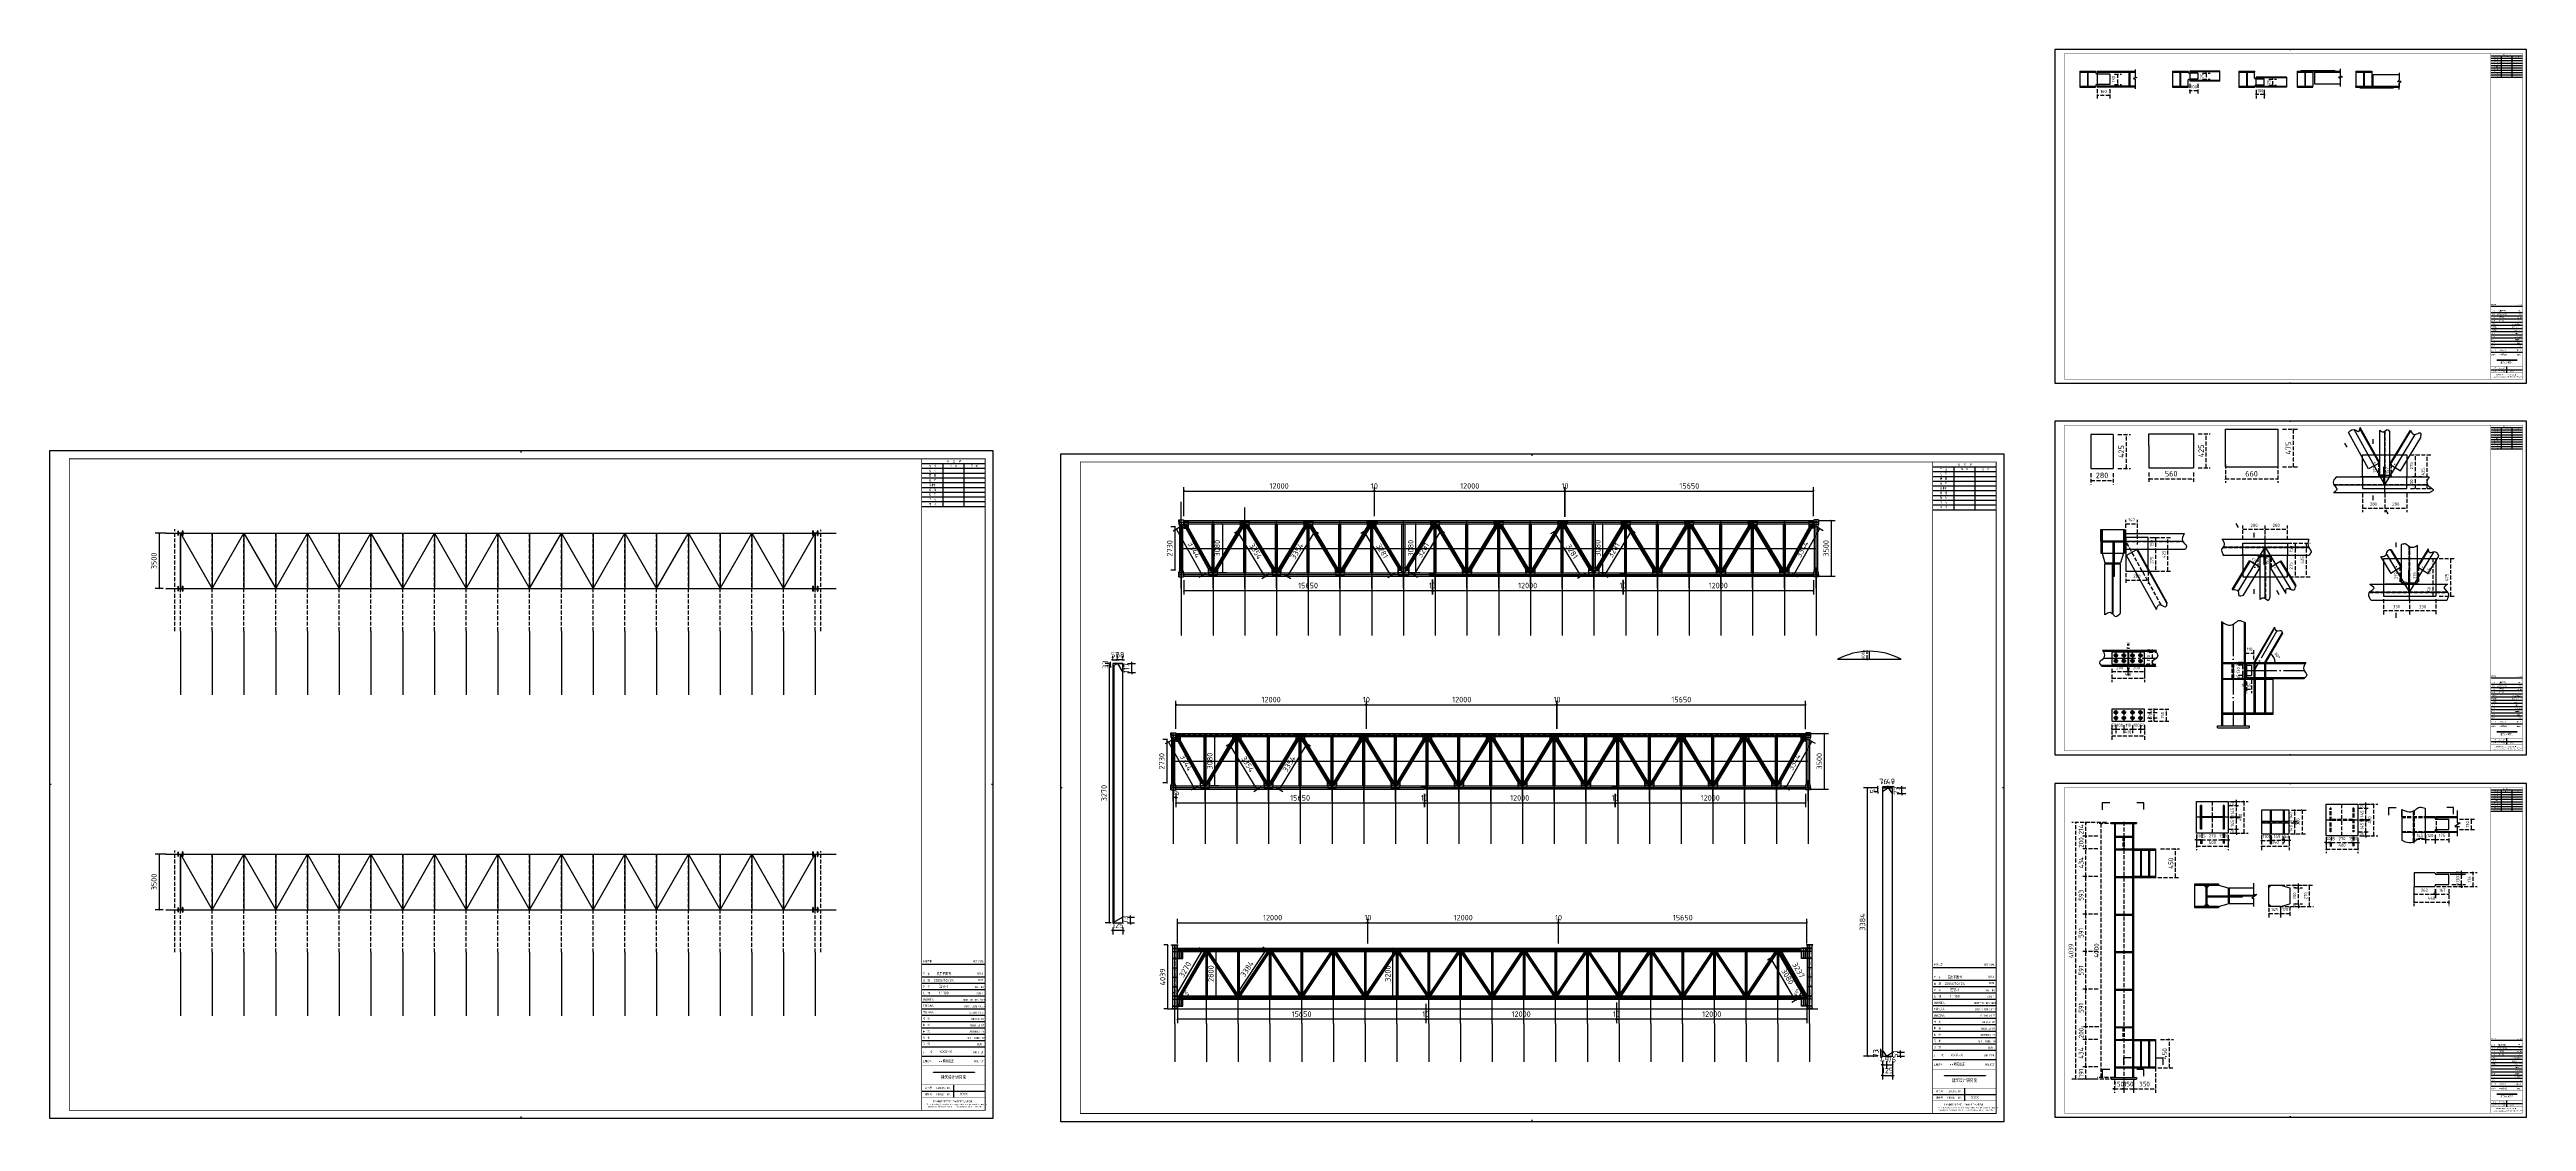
# Model space of a CAD drawing. Extents: x 1689 to 157754, y 6281 to 73826.
import ezdxf
from ezdxf.enums import TextEntityAlignment as Align

# ---------------------------------------------------------------- set-up
doc = ezdxf.new("R2010")
doc.units = 0
doc.header["$LTSCALE"] = 1000
doc.header["$MEASUREMENT"] = 0
doc.linetypes.add('DASH', pattern=[0.35, 0.25, -0.1])
doc.linetypes.add('DOTE', pattern=[2.42, 2, -0.2, 0.02, -0.2])
for name, color, linetype in [('AXIS', 3, 'Continuous'), ('DOTE', 1, 'Continuous'), ('PUB_TITLE', 4, 'Continuous')]:
    doc.layers.add(name, color=color, linetype=linetype)
doc.styles.get("Standard").update_dxf_attribs({"font": 'gbenor.shx', "bigfont": 'gbcbig.shx'})
doc.styles.add('图框', font='')
doc.styles.get('图框').set_extended_font_data('SimSun')
doc.dimstyles.get("Standard").update_dxf_attribs({"dimscale": 100, "dimtxt": 3.5, "dimasz": 1, "dimexe": 2.5, "dimexo": 3, "dimgap": 1.5, "dimtad": 1, "dimdec": 0, "dimzin": 0, "dimdsep": 46, "dimtxsty": 'Standard', "dimblk": 'ARCHTICK', "dimcen": 0.09, "dimadec": 0, "dimazin": 0, "dimtfac": 1, "dimtdec": 0, "dimtix": 1, "dimtmove": 2, "dimatfit": 3, "dimfxl": 1, "dimtolj": 1, "dimtzin": 0, "dimarcsym": 0})

# ---------------------------------------------------------------- blocks, each defined once
blk = doc.blocks.new('$titleblk$00000167')
blk.add_hatch(color=256).paths.add_polyline_path([(-74.9, 58.1), (-74.9, 57.7), (-23.4, 57.7), (-23.4, 58.1)])
for p, q in [((-594.5, 839), (-594.5, 841)), ((-90, 825), (-10, 825)), ((-90, 819), (-10, 819)), ((-90, 813), (-10, 813)), ((-63, 771), (-63, 825)), ((-37, 825), (-37, 771)), ((-90, 807), (-10, 807)), ((-90, 801), (-10, 801)), ((-90, 795), (-10, 795)), ((-90, 789), (-10, 789)), ((-90, 783), (-10, 783)), ((-90, 777), (-10, 777)), ((-90, 771), (-10, 771)), ((-1187, 420.5), (-1189, 420.5)), ((0, 420.5), (-2, 420.5)), ((-90, 194), (-10, 194)), ((-90, 194), (-10, 194)), ((-90, 178), (-10, 178)), ((-90, 170), (-10, 170)), ((-90, 162), (-10, 162)), ((-90, 154), (-10, 154)), ((-90, 146), (-10, 146)), ((-90, 138), (-10, 138)), ((-90, 130), (-10, 130)), ((-90, 122), (-10, 122)), ((-90, 114), (-10, 114)), ((-90, 106), (-10, 106)), ((-90, 98), (-10, 98)), ((-90, 90), (-10, 90)), ((-90, 78), (-10, 78)), ((-90, 34), (-10, 34)), ((-50, 42), (-50, 26)), ((-594.5, 0), (-594.5, 2))]:
    blk.add_line(p, q)
for points in [[(-1189, 0), (0, 0), (0, 841), (-1189, 841)], [(-74.9, 58.1), (-23.4, 58.1), (-23.4, 57.7), (-74.9, 57.7)]]:
    blk.add_lwpolyline(points, close=True)
at = {"const_width": 1}
blk.add_lwpolyline([(-1164, 10), (-10, 10), (-10, 831), (-1164, 831)], close=True, dxfattribs=at)
for points, const_width in [([(-90, 831), (-90, 10)], 0.8), ([(-90, 831), (-90, 767)], 0.8), ([(-10, 767), (-10, 831), (-90, 831)], 0.8), ([(-90, 10), (-10, 10), (-10, 200)], 0.8), ([(-90, 66), (-10, 66)], 0.4), ([(-90, 42), (-10, 42)], 0.4), ([(-90, 26), (-10, 26)], 0.4)]:
    blk.add_lwpolyline(points, dxfattribs=dict(const_width=const_width))
at = {"style": '图框', "width": 0.8}
for s, height, p in [('专  业', 2.5, (-80.8, 820.7)), ('总  图', 2.5, (-80.8, 814.7)), ('建  筑', 2.5, (-80.8, 808.7)), ('会   签   栏', 2.5, (-58.4, 826.5)), ('签  字', 2.5, (-54.2, 820.7)), ('日  期', 2.5, (-28, 820.7)), ('结  构', 2.5, (-80.8, 802.7)), ('给排水', 2.5, (-80.8, 796.7)), ('动  力', 2.5, (-80.8, 784.7)), ('暖  通', 2.5, (-80.8, 790.7)), ('电  气', 2.5, (-80.8, 778.7)), ('电  讯', 2.5, (-80.8, 772.7)), ('平面示意', 2.5, (-88.6, 196.7)), ('KEY PLAN', 2.5, (-25, 196.4)), ('图  名', 2.5, (-88.6, 180.4)), ('图  号', 2.5, (-88.6, 164.1)), ('比  例', 2.5, (-88.6, 156.3)), ('日  期', 2.5, (-88.6, 172.4)), ('DWG. NO', 2.5, (-23.6, 163.9)), ('SCALE', 2.5, (-20.9, 155.9)), ('TITLE', 2.5, (-20.8, 181.4)), ('DATE', 2.5, (-19, 173.1)), ('校  对', 2.5, (-88.6, 124.1)), ('设计制图人', 2.5, (-88.6, 148.2)), ('工种负责人', 2.5, (-88.6, 140.4)), ('设计主持人', 2.5, (-88.6, 132.2)), ('DRAFTING DESIGNER', 2.5, (-37.7, 147.9)), ('DISCIPLINE CHIEF', 2.5, (-36.4, 139.9)), ('DESIGN CHIEF', 2.5, (-30.7, 131.9)), ('CHECKED BY', 2.5, (-28, 123.9)), ('所  长', 2.5, (-88.6, 100.2)), ('所  别', 2.5, (-88.6, 92.3)), ('审  核', 2.5, (-88.6, 116.3)), ('审  定', 2.5, (-88.6, 108.2)), ('DEPT. DIRECTOR', 2.5, (-33.6, 99.9)), ('APPROVED BY', 2.5, (-29.5, 107.9)), ('VERIFIED BY', 2.5, (-29.2, 115.9)), ('DEPT.', 2.5, (-19.9, 91.9)), ('子    项', 2.5, (-88.6, 82.1)), ('工程名称', 2.5, (-88.6, 70.5)), ('SUB ITEM', 2.5, (-25.4, 81.9)), ('PROJECT', 2.5, (-23.8, 70.3)), ('证书号', 2.5, (-85.7, 36.8)), ('设计号', 2.5, (-85.7, 28.9)), ('PROJECT NO.', 2.5, (-71.2, 28.9)), ('LICENSE NO.', 2.5, (-71.2, 36.9)), ('建筑设计研究院', 4, (-65.7, 49.8)), ('本图纸版权归本院所有，不得用于本工程以外范围', 2, (-75.8, 20.3))]:
    blk.add_text(s, height=height, dxfattribs=at).set_placement(p)
at = {"insert": (-83.6, 18.2), "char_height": 1.7, "width": 72.25, "attachment_point": 1, "style": '图框'}
blk.add_mtext('This drawing & design are copyright and no portion may be reproduced without the written permission of the CAG', dxfattribs=at)
at = {"flags": 4}
for tag, p in [('(扩展图名)', (-62.1, 184.1)), ('图名', (-62.1, 180.1)), ('图号', (-62.1, 164)), ('比例', (-62.1, 156)), ('日期', (-62.1, 172)), ('工程名称', (-59.2, 70.2)), ('子项', (-59.6, 82.1)), ('设计号', (-36.9, 28.6))]:
    blk.add_attdef(tag, text='', height=3.5, dxfattribs=at).set_placement(p, align=Align.CENTER)
for tag, p in [('设计人', (-64.8, 148.1)), ('负责人', (-64.7, 140.3)), ('主持人', (-64.7, 132.3)), ('校对人', (-64.3, 124.4)), ('所长', (-64.2, 99.8)), ('审定人', (-64.2, 108)), ('审核人', (-64, 116.2))]:
    blk.add_attdef(tag, p, '', height=3.5)
blk = doc.blocks.new('_ArchTick')
at = {"color": 0, "linetype": 'ByBlock', "const_width": 0.4}
blk.add_lwpolyline([(-0.5, -0.5), (0.5, 0.5)], dxfattribs=at)
blk = doc.blocks.new('*D4')
at = {"color": 0, "lineweight": -2}
for p, q in [((9029, 23122), (8343, 23122)), ((8593, 23122), (8593, 19622)), ((8845, 19622), (8343, 19622))]:
    blk.add_line(p, q, dxfattribs=at)
at = {"layer": 'Defpoints', "color": 0}
for p in [(9329, 23122), (8593, 19622), (9145, 19622)]:
    blk.add_point(p, dxfattribs=at)
at = {"color": 0, "lineweight": -2, "xscale": 100, "yscale": 100, "zscale": 100}
for p, rotation in [((8593, 23122), 90), ((8593, 19622), 270)]:
    blk.add_blockref('_ArchTick', p, dxfattribs=dict(at, rotation=rotation))
at = {"color": 0, "insert": (8268, 21372), "char_height": 350, "attachment_point": 5, "rotation": 90}
blk.add_mtext('\\A1;3500', dxfattribs=at)
blk = doc.blocks.new('*D5')
at = {"color": 0, "lineweight": -2}
for p, q in [((9029, 43357), (8343, 43357)), ((8593, 43357), (8593, 39857)), ((8845, 39857), (8343, 39857))]:
    blk.add_line(p, q, dxfattribs=at)
at = {"layer": 'Defpoints', "color": 0}
for p in [(9329, 43357), (8593, 39857), (9145, 39857)]:
    blk.add_point(p, dxfattribs=at)
at = {"color": 0, "lineweight": -2, "xscale": 100, "yscale": 100, "zscale": 100}
for p, rotation in [((8593, 43357), 90), ((8593, 39857), 270)]:
    blk.add_blockref('_ArchTick', p, dxfattribs=dict(at, rotation=rotation))
at = {"color": 0, "insert": (8268, 41607), "char_height": 350, "attachment_point": 5, "rotation": 90}
blk.add_mtext('\\A1;3500', dxfattribs=at)
blk = doc.blocks.new('*D6')
at = {"color": 0, "lineweight": -2}
for p, q in [((72137, 30345), (71838, 30345)), ((72088, 30345), (72088, 27615)), ((72132, 27615), (71838, 27615))]:
    blk.add_line(p, q, dxfattribs=at)
at = {"layer": 'Defpoints', "color": 0}
for p in [(72437, 30345), (72088, 27615), (72432, 27615)]:
    blk.add_point(p, dxfattribs=at)
at = {"color": 0, "lineweight": -2, "xscale": 100, "yscale": 100, "zscale": 100}
for p, rotation in [((72088, 30345), 90), ((72088, 27615), 270)]:
    blk.add_blockref('_ArchTick', p, dxfattribs=dict(at, rotation=rotation))
at = {"color": 0, "insert": (71763, 28980), "char_height": 350, "attachment_point": 5, "rotation": 90}
blk.add_mtext('\\A1;2730', dxfattribs=at)
blk = doc.blocks.new('*D7')
at = {"color": 0, "lineweight": -2}
for p, q in [((72404, 30306), (71983, 30072)), ((73827, 27270), (72201, 30193)), ((74030, 27383), (73608, 27149))]:
    blk.add_line(p, q, dxfattribs=at)
at = {"layer": 'Defpoints', "color": 0}
for p in [(72201, 30193), (72667, 30452), (74292, 27529)]:
    blk.add_point(p, dxfattribs=at)
at = {"color": 0, "lineweight": -2, "xscale": 100, "yscale": 100, "zscale": 100}
for p, rotation in [((72201, 30193), 119.076711794255), ((73827, 27270), 299.076711794255)]:
    blk.add_blockref('_ArchTick', p, dxfattribs=dict(at, rotation=rotation))
at = {"color": 0, "insert": (73298, 28890), "char_height": 350, "attachment_point": 5, "rotation": 299.07671}
blk.add_mtext('\\A1;3344', dxfattribs=at)
blk = doc.blocks.new('*D8')
at = {"color": 0, "lineweight": -2}
for p, q in [((74857, 30530), (75366, 30530)), ((75116, 27450), (75116, 30530)), ((74857, 27450), (75366, 27450))]:
    blk.add_line(p, q, dxfattribs=at)
at = {"layer": 'Defpoints', "color": 0}
for p in [(74557, 30530), (75116, 30530), (74557, 27450)]:
    blk.add_point(p, dxfattribs=at)
at = {"color": 0, "lineweight": -2, "xscale": 100, "yscale": 100, "zscale": 100}
for p, rotation in [((75116, 30530), 90), ((75116, 27450), 270)]:
    blk.add_blockref('_ArchTick', p, dxfattribs=dict(at, rotation=rotation))
at = {"color": 0, "insert": (74791, 28990), "char_height": 350, "attachment_point": 5, "rotation": 90}
blk.add_mtext('\\A1;3080', dxfattribs=at)
blk = doc.blocks.new('*D9')
at = {"color": 0, "lineweight": -2}
for p, q in [((79191, 27203), (80929, 30071)), ((80688, 30217), (81143, 29941)), ((78950, 27349), (79405, 27073))]:
    blk.add_line(p, q, dxfattribs=at)
at = {"layer": 'Defpoints', "color": 0}
for p in [(80432, 30372), (80929, 30071), (78694, 27504)]:
    blk.add_point(p, dxfattribs=at)
at = {"color": 0, "lineweight": -2, "xscale": 100, "yscale": 100, "zscale": 100}
for p, rotation in [((80929, 30071), 58.78159723565332), ((79191, 27203), 238.7815972356534)]:
    blk.add_blockref('_ArchTick', p, dxfattribs=dict(at, rotation=rotation))
at = {"color": 0, "insert": (79782, 28805), "char_height": 350, "attachment_point": 5, "rotation": 58.7816}
blk.add_mtext('\\A1;3354', dxfattribs=at)
blk = doc.blocks.new('*D10')
at = {"color": 0, "lineweight": -2}
for p, q in [((76300, 30217), (75826, 29929)), ((77778, 27191), (76040, 30059)), ((78038, 27349), (77564, 27061))]:
    blk.add_line(p, q, dxfattribs=at)
at = {"layer": 'Defpoints', "color": 0}
for p in [(76040, 30059), (76557, 30372), (78295, 27504)]:
    blk.add_point(p, dxfattribs=at)
at = {"color": 0, "lineweight": -2, "xscale": 100, "yscale": 100, "zscale": 100}
for p, rotation in [((76040, 30059), 121.2184027643462), ((77778, 27191), 301.2184027643462)]:
    blk.add_blockref('_ArchTick', p, dxfattribs=dict(at, rotation=rotation))
at = {"color": 0, "insert": (77187, 28793), "char_height": 350, "attachment_point": 5, "rotation": 301.2184}
blk.add_mtext('\\A1;3354', dxfattribs=at)
blk = doc.blocks.new('*D11')
at = {"color": 0, "lineweight": -2}
for p, q in [((111096, 27307), (112722, 30230)), ((112584, 30306), (112940, 30108)), ((110959, 27383), (111315, 27185))]:
    blk.add_line(p, q, dxfattribs=at)
at = {"layer": 'Defpoints', "color": 0}
for p in [(112322, 30452), (112722, 30230), (110697, 27529)]:
    blk.add_point(p, dxfattribs=at)
at = {"color": 0, "lineweight": -2, "xscale": 100, "yscale": 100, "zscale": 100}
for p, rotation in [((112722, 30230), 60.92328820573312), ((111096, 27307), 240.9232882057331)]:
    blk.add_blockref('_ArchTick', p, dxfattribs=dict(at, rotation=rotation))
at = {"color": 0, "insert": (111625, 28926), "char_height": 350, "attachment_point": 5, "rotation": 60.92329}
blk.add_mtext('\\A1;3344', dxfattribs=at)
blk = doc.blocks.new('*D12')
at = {"layer": 'AXIS', "color": 0, "lineweight": -2}
for p, q in [((72640, 43759), (72341, 43759)), ((72591, 43759), (72591, 41029)), ((72635, 41029), (72341, 41029))]:
    blk.add_line(p, q, dxfattribs=at)
at = {"layer": 'Defpoints', "color": 0}
for p in [(72940, 43759), (72591, 41029), (72935, 41029)]:
    blk.add_point(p, dxfattribs=at)
at = {"layer": 'AXIS', "color": 0, "lineweight": -2, "xscale": 100, "yscale": 100, "zscale": 100}
for p, rotation in [((72591, 43759), 90), ((72591, 41029), 270)]:
    blk.add_blockref('_ArchTick', p, dxfattribs=dict(at, rotation=rotation))
at = {"layer": 'AXIS', "color": 0, "insert": (72266, 42394), "char_height": 350, "attachment_point": 5, "rotation": 90}
blk.add_mtext('\\A1;2730', dxfattribs=at)
blk = doc.blocks.new('*D13')
at = {"layer": 'AXIS', "color": 0, "lineweight": -2}
for p, q in [((72907, 43721), (72486, 43486)), ((74329, 40685), (72704, 43608)), ((74533, 40798), (74111, 40563))]:
    blk.add_line(p, q, dxfattribs=at)
at = {"layer": 'Defpoints', "color": 0}
for p in [(73169, 43867), (72704, 43608), (74795, 40944)]:
    blk.add_point(p, dxfattribs=at)
at = {"layer": 'AXIS', "color": 0, "lineweight": -2, "xscale": 100, "yscale": 100, "zscale": 100}
for p, rotation in [((72704, 43608), 119.076711794255), ((74329, 40685), 299.076711794255)]:
    blk.add_blockref('_ArchTick', p, dxfattribs=dict(at, rotation=rotation))
at = {"layer": 'AXIS', "color": 0, "insert": (73801, 42304), "char_height": 350, "attachment_point": 5, "rotation": 299.07671}
blk.add_mtext('\\A1;3344', dxfattribs=at)
blk = doc.blocks.new('*D14')
at = {"layer": 'AXIS', "color": 0, "lineweight": -2}
for p, q in [((79694, 40617), (81432, 43485)), ((81191, 43631), (81646, 43356)), ((79453, 40763), (79908, 40488))]:
    blk.add_line(p, q, dxfattribs=at)
at = {"layer": 'Defpoints', "color": 0}
for p in [(80935, 43787), (81432, 43485), (79196, 40919)]:
    blk.add_point(p, dxfattribs=at)
at = {"layer": 'AXIS', "color": 0, "lineweight": -2, "xscale": 100, "yscale": 100, "zscale": 100}
for p, rotation in [((81432, 43485), 58.78159723565332), ((79694, 40617), 238.7815972356534)]:
    blk.add_blockref('_ArchTick', p, dxfattribs=dict(at, rotation=rotation))
at = {"layer": 'AXIS', "color": 0, "insert": (80285, 42220), "char_height": 350, "attachment_point": 5, "rotation": 58.7816}
blk.add_mtext('\\A1;3354', dxfattribs=at)
blk = doc.blocks.new('*D15')
at = {"layer": 'AXIS', "color": 0, "lineweight": -2}
for p, q in [((76803, 43631), (76329, 43344)), ((78281, 40606), (76543, 43474)), ((78541, 40763), (78067, 40476))]:
    blk.add_line(p, q, dxfattribs=at)
at = {"layer": 'Defpoints', "color": 0}
for p in [(77060, 43787), (76543, 43474), (78798, 40919)]:
    blk.add_point(p, dxfattribs=at)
at = {"layer": 'AXIS', "color": 0, "lineweight": -2, "xscale": 100, "yscale": 100, "zscale": 100}
for p, rotation in [((76543, 43474), 121.2184027643462), ((78281, 40606), 301.2184027643462)]:
    blk.add_blockref('_ArchTick', p, dxfattribs=dict(at, rotation=rotation))
at = {"layer": 'AXIS', "color": 0, "insert": (77690, 42208), "char_height": 350, "attachment_point": 5, "rotation": 301.2184}
blk.add_mtext('\\A1;3354', dxfattribs=at)
blk = doc.blocks.new('*D16')
at = {"color": 0, "lineweight": -2}
for p, q in [((113087, 43721), (113443, 43523)), ((111599, 40721), (113224, 43644)), ((111462, 40798), (111818, 40600))]:
    blk.add_line(p, q, dxfattribs=at)
at = {"layer": 'Defpoints', "color": 0}
for p in [(112825, 43867), (113224, 43644), (111199, 40944)]:
    blk.add_point(p, dxfattribs=at)
at = {"color": 0, "lineweight": -2, "xscale": 100, "yscale": 100, "zscale": 100}
for p, rotation in [((113224, 43644), 60.92328820573312), ((111599, 40721), 240.9232882057331)]:
    blk.add_blockref('_ArchTick', p, dxfattribs=dict(at, rotation=rotation))
at = {"color": 0, "insert": (112128, 42341), "char_height": 350, "attachment_point": 5, "rotation": 60.92329}
blk.add_mtext('\\A1;3344', dxfattribs=at)
blk = doc.blocks.new('*D17')
at = {"color": 0, "linetype": 'DASH', "lineweight": -2}
for p, q in [((130313, 47134), (130313, 46416)), ((131713, 47134), (131713, 46416)), ((130313, 46666), (131713, 46666))]:
    blk.add_line(p, q, dxfattribs=at)
at = {"layer": 'Defpoints', "color": 0}
for p in [(130313, 47434), (131713, 47434), (131713, 46666)]:
    blk.add_point(p, dxfattribs=at)
at = {"color": 0, "lineweight": -2, "xscale": 100, "yscale": 100, "zscale": 100, "rotation": 180}
blk.add_blockref('_ArchTick', (130313, 46666), dxfattribs=at)
at = {"color": 0, "lineweight": -2, "xscale": 100, "yscale": 100, "zscale": 100}
blk.add_blockref('_ArchTick', (131713, 46666), dxfattribs=at)
at = {"color": 0, "insert": (131013, 46991), "char_height": 350, "attachment_point": 5}
blk.add_mtext('\\A1;280', dxfattribs=at)
blk = doc.blocks.new('*D18')
at = {"color": 0, "linetype": 'DASH', "lineweight": -2}
for p, q in [((132013, 49559), (132797, 49559)), ((132547, 47434), (132547, 49559)), ((132013, 47434), (132797, 47434))]:
    blk.add_line(p, q, dxfattribs=at)
at = {"layer": 'Defpoints', "color": 0}
for p in [(131713, 49559), (132547, 49559), (131713, 47434)]:
    blk.add_point(p, dxfattribs=at)
at = {"color": 0, "lineweight": -2, "xscale": 100, "yscale": 100, "zscale": 100}
for p, rotation in [((132547, 49559), 90), ((132547, 47434), 270)]:
    blk.add_blockref('_ArchTick', p, dxfattribs=dict(at, rotation=rotation))
at = {"color": 0, "insert": (132222, 48496), "char_height": 350, "attachment_point": 5, "rotation": 90}
blk.add_mtext('\\A1;425', dxfattribs=at)
blk = doc.blocks.new('*D19')
at = {"color": 0, "linetype": 'DASH', "lineweight": -2}
for p, q in [((133968, 47177), (133968, 46526)), ((136768, 47177), (136768, 46526)), ((133968, 46776), (136768, 46776))]:
    blk.add_line(p, q, dxfattribs=at)
at = {"layer": 'Defpoints', "color": 0}
for p in [(133968, 47477), (136768, 47477), (136768, 46776)]:
    blk.add_point(p, dxfattribs=at)
at = {"color": 0, "lineweight": -2, "xscale": 100, "yscale": 100, "zscale": 100, "rotation": 180}
blk.add_blockref('_ArchTick', (133968, 46776), dxfattribs=at)
at = {"color": 0, "lineweight": -2, "xscale": 100, "yscale": 100, "zscale": 100}
blk.add_blockref('_ArchTick', (136768, 46776), dxfattribs=at)
at = {"color": 0, "insert": (135368, 47101), "char_height": 350, "attachment_point": 5}
blk.add_mtext('\\A1;560', dxfattribs=at)
blk = doc.blocks.new('*D20')
at = {"color": 0, "linetype": 'DASH', "lineweight": -2}
for p, q in [((137068, 49602), (137831, 49602)), ((137581, 47477), (137581, 49602)), ((137068, 47477), (137831, 47477))]:
    blk.add_line(p, q, dxfattribs=at)
at = {"layer": 'Defpoints', "color": 0}
for p in [(136768, 49602), (137581, 49602), (136768, 47477)]:
    blk.add_point(p, dxfattribs=at)
at = {"color": 0, "lineweight": -2, "xscale": 100, "yscale": 100, "zscale": 100}
for p, rotation in [((137581, 49602), 90), ((137581, 47477), 270)]:
    blk.add_blockref('_ArchTick', p, dxfattribs=dict(at, rotation=rotation))
at = {"color": 0, "insert": (137256, 48539), "char_height": 350, "attachment_point": 5, "rotation": 90}
blk.add_mtext('\\A1;425', dxfattribs=at)
blk = doc.blocks.new('*D21')
at = {"color": 0, "lineweight": -2}
for p, q in [((72644, 26696), (72544, 26696)), ((72644, 26920), (72644, 26446)), ((72644, 26696), (72659, 26696)), ((72659, 26959), (72659, 26446)), ((72659, 26696), (72759, 26696))]:
    blk.add_line(p, q, dxfattribs=at)
at = {"layer": 'Defpoints', "color": 0}
for p in [(72644, 27220), (72659, 27259), (72659, 26696)]:
    blk.add_point(p, dxfattribs=at)
at = {"color": 0, "lineweight": -2, "xscale": 100, "yscale": 100, "zscale": 100}
blk.add_blockref('_ArchTick', (72644, 26696), dxfattribs=at)
at = {"color": 0, "lineweight": -2, "xscale": 100, "yscale": 100, "zscale": 100, "rotation": 180}
blk.add_blockref('_ArchTick', (72659, 26696), dxfattribs=at)
at = {"color": 0, "insert": (72652, 27021), "char_height": 350, "attachment_point": 5}
blk.add_mtext('\\A1;15', dxfattribs=at)
blk = doc.blocks.new('*D22')
at = {"layer": 'AXIS', "color": 0, "lineweight": -2}
for p, q in [((84803, 43631), (84310, 43333)), ((86224, 40656), (84524, 43462)), ((86504, 40825), (86011, 40527))]:
    blk.add_line(p, q, dxfattribs=at)
at = {"layer": 'Defpoints', "color": 0}
for p in [(85060, 43787), (84524, 43462), (86760, 40981)]:
    blk.add_point(p, dxfattribs=at)
at = {"layer": 'AXIS', "color": 0, "lineweight": -2, "xscale": 100, "yscale": 100, "zscale": 100}
for p, rotation in [((84524, 43462), 121.2184027643464), ((86224, 40656), 301.2184027643464)]:
    blk.add_blockref('_ArchTick', p, dxfattribs=dict(at, rotation=rotation))
at = {"layer": 'AXIS', "color": 0, "insert": (85652, 42228), "char_height": 350, "attachment_point": 5, "rotation": 301.2184}
blk.add_mtext('\\A1;3281', dxfattribs=at)
blk = doc.blocks.new('*D23')
at = {"layer": 'AXIS', "color": 0, "lineweight": -2}
for p, q in [((96803, 43631), (96271, 43309)), ((98185, 40632), (96485, 43439)), ((98504, 40825), (97972, 40503))]:
    blk.add_line(p, q, dxfattribs=at)
at = {"layer": 'Defpoints', "color": 0}
for p in [(97060, 43787), (96485, 43439), (98760, 40981)]:
    blk.add_point(p, dxfattribs=at)
at = {"layer": 'AXIS', "color": 0, "lineweight": -2, "xscale": 100, "yscale": 100, "zscale": 100}
for p, rotation in [((96485, 43439), 121.2184027643463), ((98185, 40632), 301.2184027643463)]:
    blk.add_blockref('_ArchTick', p, dxfattribs=dict(at, rotation=rotation))
at = {"layer": 'AXIS', "color": 0, "insert": (97613, 42204), "char_height": 350, "attachment_point": 5, "rotation": 301.2184}
blk.add_mtext('\\A1;3281', dxfattribs=at)
blk = doc.blocks.new('*D24')
at = {"color": 0, "lineweight": -2}
for p, q in [((112153, 30730), (113775, 30730)), ((113525, 27230), (113525, 30730)), ((112390, 27230), (113775, 27230))]:
    blk.add_line(p, q, dxfattribs=at)
at = {"layer": 'Defpoints', "color": 0}
for p in [(111853, 30730), (113525, 30730), (112090, 27230)]:
    blk.add_point(p, dxfattribs=at)
at = {"color": 0, "lineweight": -2, "xscale": 100, "yscale": 100, "zscale": 100}
for p, rotation in [((113525, 30730), 90), ((113525, 27230), 270)]:
    blk.add_blockref('_ArchTick', p, dxfattribs=dict(at, rotation=rotation))
at = {"color": 0, "insert": (113200, 28980), "char_height": 350, "attachment_point": 5, "rotation": 90}
blk.add_mtext('\\A1;3500', dxfattribs=at)
blk = doc.blocks.new('*D25')
at = {"color": 0, "lineweight": -2}
for p, q in [((113162, 44144), (114196, 44144)), ((113946, 44144), (113946, 40644)), ((112676, 40644), (114196, 40644))]:
    blk.add_line(p, q, dxfattribs=at)
at = {"layer": 'Defpoints', "color": 0}
for p in [(112862, 44144), (112376, 40644), (113946, 40644)]:
    blk.add_point(p, dxfattribs=at)
at = {"color": 0, "lineweight": -2, "xscale": 100, "yscale": 100, "zscale": 100}
for p, rotation in [((113946, 44144), 90), ((113946, 40644), 270)]:
    blk.add_blockref('_ArchTick', p, dxfattribs=dict(at, rotation=rotation))
at = {"color": 0, "insert": (113621, 42394), "char_height": 350, "attachment_point": 5, "rotation": 90}
blk.add_mtext('\\A1;3500', dxfattribs=at)
blk = doc.blocks.new('*D26')
at = {"color": 0, "lineweight": -2}
for p, q in [((85046, 17195), (86587, 17195)), ((86337, 13995), (86337, 17195)), ((88087, 13995), (86087, 13995))]:
    blk.add_line(p, q, dxfattribs=at)
at = {"layer": 'Defpoints', "color": 0}
for p in [(84746, 17195), (86337, 17195), (88387, 13995)]:
    blk.add_point(p, dxfattribs=at)
at = {"color": 0, "lineweight": -2, "xscale": 100, "yscale": 100, "zscale": 100}
for p, rotation in [((86337, 17195), 90), ((86337, 13995), 270)]:
    blk.add_blockref('_ArchTick', p, dxfattribs=dict(at, rotation=rotation))
at = {"color": 0, "insert": (86012, 15595), "char_height": 350, "attachment_point": 5, "rotation": 90}
blk.add_mtext('\\A1;3200', dxfattribs=at)
blk = doc.blocks.new('*D42')
at = {"color": 0, "linetype": 'DASH', "lineweight": -2}
for p, q in [((131788, 8334), (131688, 8334)), ((131788, 8855), (131788, 8084)), ((131788, 8334), (132388, 8334)), ((132388, 8855), (132388, 8084)), ((132388, 8334), (132488, 8334))]:
    blk.add_line(p, q, dxfattribs=at)
at = {"layer": 'Defpoints', "color": 0}
for p in [(131788, 9155), (132388, 9155), (132388, 8334)]:
    blk.add_point(p, dxfattribs=at)
at = {"color": 0, "lineweight": -2, "xscale": 100, "yscale": 100, "zscale": 100}
blk.add_blockref('_ArchTick', (131788, 8334), dxfattribs=at)
at = {"color": 0, "lineweight": -2, "xscale": 100, "yscale": 100, "zscale": 100, "rotation": 180}
blk.add_blockref('_ArchTick', (132388, 8334), dxfattribs=at)
at = {"color": 0, "insert": (132088, 8634), "char_height": 300, "attachment_point": 5}
blk.add_mtext('\\A1;150', dxfattribs=at)
blk = doc.blocks.new('*D43')
at = {"color": 0, "linetype": 'DASH', "lineweight": -2}
for p, q in [((132388, 8334), (132288, 8334)), ((132388, 8334), (132988, 8334)), ((132988, 8334), (133088, 8334))]:
    blk.add_line(p, q, dxfattribs=at)
at = {"color": 0, "lineweight": -2}
for p, q in [((132388, 8855), (132388, 8084)), ((132988, 8823), (132988, 8084))]:
    blk.add_line(p, q, dxfattribs=at)
at = {"layer": 'Defpoints', "color": 0}
for p in [(132388, 9155), (132988, 9123), (132988, 8334)]:
    blk.add_point(p, dxfattribs=at)
at = {"color": 0, "lineweight": -2, "xscale": 100, "yscale": 100, "zscale": 100}
blk.add_blockref('_ArchTick', (132388, 8334), dxfattribs=at)
at = {"color": 0, "lineweight": -2, "xscale": 100, "yscale": 100, "zscale": 100, "rotation": 180}
blk.add_blockref('_ArchTick', (132988, 8334), dxfattribs=at)
at = {"color": 0, "insert": (132688, 8634), "char_height": 300, "attachment_point": 5}
blk.add_mtext('\\A1;150', dxfattribs=at)
blk = doc.blocks.new('*D44')
at = {"color": 0, "linetype": 'DASH', "lineweight": -2}
for p, q in [((134688, 11453), (135511, 11453)), ((135261, 9653), (135261, 11453)), ((133133, 9653), (135511, 9653))]:
    blk.add_line(p, q, dxfattribs=at)
at = {"layer": 'Defpoints', "color": 0}
for p in [(134388, 11453), (135261, 11453), (132833, 9653)]:
    blk.add_point(p, dxfattribs=at)
at = {"color": 0, "lineweight": -2, "xscale": 100, "yscale": 100, "zscale": 100}
for p, rotation in [((135261, 11453), 90), ((135261, 9653), 270)]:
    blk.add_blockref('_ArchTick', p, dxfattribs=dict(at, rotation=rotation))
at = {"color": 0, "insert": (134961, 10553), "char_height": 300, "attachment_point": 5, "rotation": 90}
blk.add_mtext('\\A1;450', dxfattribs=at)
blk = doc.blocks.new('*D45')
at = {"color": 0, "linetype": 'DASH', "lineweight": -2}
for p, q in [((134688, 23453), (135899, 23453)), ((135649, 21653), (135649, 23453)), ((133133, 21653), (135899, 21653))]:
    blk.add_line(p, q, dxfattribs=at)
at = {"layer": 'Defpoints', "color": 0}
for p in [(134388, 23453), (135649, 23453), (132833, 21653)]:
    blk.add_point(p, dxfattribs=at)
at = {"color": 0, "lineweight": -2, "xscale": 100, "yscale": 100, "zscale": 100}
for p, rotation in [((135649, 23453), 90), ((135649, 21653), 270)]:
    blk.add_blockref('_ArchTick', p, dxfattribs=dict(at, rotation=rotation))
at = {"color": 0, "insert": (135349, 22553), "char_height": 300, "attachment_point": 5, "rotation": 90}
blk.add_mtext('\\A1;450', dxfattribs=at)
blk = doc.blocks.new('*D46')
at = {"color": 0, "linetype": 'DASH', "lineweight": -2}
for p, q in [((134388, 9681), (134388, 8084)), ((132988, 8885), (132988, 8084)), ((132988, 8334), (134388, 8334))]:
    blk.add_line(p, q, dxfattribs=at)
at = {"layer": 'Defpoints', "color": 0}
for p in [(134388, 9981), (132988, 9185), (134388, 8334)]:
    blk.add_point(p, dxfattribs=at)
at = {"color": 0, "lineweight": -2, "xscale": 100, "yscale": 100, "zscale": 100, "rotation": 180}
blk.add_blockref('_ArchTick', (132988, 8334), dxfattribs=at)
at = {"color": 0, "lineweight": -2, "xscale": 100, "yscale": 100, "zscale": 100}
blk.add_blockref('_ArchTick', (134388, 8334), dxfattribs=at)
at = {"color": 0, "insert": (133688, 8634), "char_height": 300, "attachment_point": 5}
blk.add_mtext('\\A1;350', dxfattribs=at)
blk = doc.blocks.new('*D27')
at = {"color": 0, "linetype": 'DASH', "lineweight": -2}
for p, q in [((136966, 24029), (136866, 24029)), ((136966, 24365), (136966, 23779)), ((136966, 24029), (137216, 24029)), ((137216, 24031), (137216, 23779)), ((137216, 24029), (137316, 24029))]:
    blk.add_line(p, q, dxfattribs=at)
at = {"layer": 'Defpoints', "color": 0}
for p in [(136966, 24665), (137216, 24331), (137216, 24029)]:
    blk.add_point(p, dxfattribs=at)
at = {"color": 0, "lineweight": -2, "xscale": 100, "yscale": 100, "zscale": 100}
blk.add_blockref('_ArchTick', (136966, 24029), dxfattribs=at)
at = {"color": 0, "lineweight": -2, "xscale": 100, "yscale": 100, "zscale": 100, "rotation": 180}
blk.add_blockref('_ArchTick', (137216, 24029), dxfattribs=at)
at = {"color": 0, "insert": (137091, 24279), "char_height": 200, "attachment_point": 5}
blk.add_mtext('\\A1;50', dxfattribs=at)
blk = doc.blocks.new('*D28')
at = {"color": 0, "linetype": 'DASH', "lineweight": -2}
for p, q in [((137216, 24029), (137116, 24029)), ((137216, 24031), (137216, 23779)), ((137216, 24029), (137291, 24029)), ((137291, 24029), (137291, 23779)), ((137291, 24029), (137391, 24029))]:
    blk.add_line(p, q, dxfattribs=at)
at = {"layer": 'Defpoints', "color": 0}
for p in [(137216, 24331), (137291, 24329), (137291, 24029)]:
    blk.add_point(p, dxfattribs=at)
at = {"color": 0, "lineweight": -2, "xscale": 100, "yscale": 100, "zscale": 100}
blk.add_blockref('_ArchTick', (137216, 24029), dxfattribs=at)
at = {"color": 0, "lineweight": -2, "xscale": 100, "yscale": 100, "zscale": 100, "rotation": 180}
blk.add_blockref('_ArchTick', (137291, 24029), dxfattribs=at)
at = {"color": 0, "insert": (137403, 24279), "char_height": 200, "attachment_point": 5}
blk.add_mtext('\\A1;15', dxfattribs=at)
blk = doc.blocks.new('*D47')
at = {"color": 0, "linetype": 'DASH', "lineweight": -2}
for p, q in [((137291, 24399), (137291, 23779)), ((137291, 24029), (138641, 24029)), ((138641, 24399), (138641, 23779))]:
    blk.add_line(p, q, dxfattribs=at)
at = {"layer": 'Defpoints', "color": 0}
for p in [(137291, 24699), (138641, 24699), (138641, 24029)]:
    blk.add_point(p, dxfattribs=at)
at = {"color": 0, "lineweight": -2, "xscale": 100, "yscale": 100, "zscale": 100, "rotation": 180}
blk.add_blockref('_ArchTick', (137291, 24029), dxfattribs=at)
at = {"color": 0, "lineweight": -2, "xscale": 100, "yscale": 100, "zscale": 100}
blk.add_blockref('_ArchTick', (138641, 24029), dxfattribs=at)
at = {"color": 0, "insert": (137966, 24279), "char_height": 200, "attachment_point": 5}
blk.add_mtext('\\A1;270', dxfattribs=at)
blk = doc.blocks.new('*D48')
at = {"color": 0, "linetype": 'DASH', "lineweight": -2}
for p, q in [((138641, 24029), (138541, 24029)), ((138641, 24399), (138641, 23779)), ((138641, 24029), (138716, 24029)), ((138716, 24399), (138716, 23779)), ((138716, 24029), (138816, 24029))]:
    blk.add_line(p, q, dxfattribs=at)
at = {"layer": 'Defpoints', "color": 0}
for p in [(138641, 24699), (138716, 24699), (138716, 24029)]:
    blk.add_point(p, dxfattribs=at)
at = {"color": 0, "lineweight": -2, "xscale": 100, "yscale": 100, "zscale": 100}
blk.add_blockref('_ArchTick', (138641, 24029), dxfattribs=at)
at = {"color": 0, "lineweight": -2, "xscale": 100, "yscale": 100, "zscale": 100, "rotation": 180}
blk.add_blockref('_ArchTick', (138716, 24029), dxfattribs=at)
at = {"color": 0, "insert": (138546, 24279), "char_height": 200, "attachment_point": 5}
blk.add_mtext('\\A1;15', dxfattribs=at)
blk = doc.blocks.new('*D49')
at = {"color": 0, "linetype": 'DASH', "lineweight": -2}
for p, q in [((138716, 24029), (138616, 24029)), ((138716, 24399), (138716, 23779)), ((138716, 24029), (138966, 24029)), ((138966, 24331), (138966, 23779)), ((138966, 24029), (139066, 24029))]:
    blk.add_line(p, q, dxfattribs=at)
at = {"layer": 'Defpoints', "color": 0}
for p in [(138716, 24699), (138966, 24631), (138966, 24029)]:
    blk.add_point(p, dxfattribs=at)
at = {"color": 0, "lineweight": -2, "xscale": 100, "yscale": 100, "zscale": 100}
blk.add_blockref('_ArchTick', (138716, 24029), dxfattribs=at)
at = {"color": 0, "lineweight": -2, "xscale": 100, "yscale": 100, "zscale": 100, "rotation": 180}
blk.add_blockref('_ArchTick', (138966, 24029), dxfattribs=at)
at = {"color": 0, "insert": (138841, 24279), "char_height": 200, "attachment_point": 5}
blk.add_mtext('\\A1;50', dxfattribs=at)
blk = doc.blocks.new('*D50')
at = {"color": 0, "linetype": 'DASH', "lineweight": -2}
for p, q in [((136966, 24149), (136966, 23368)), ((136966, 23618), (138966, 23618)), ((138966, 24149), (138966, 23368))]:
    blk.add_line(p, q, dxfattribs=at)
at = {"layer": 'Defpoints', "color": 0}
for p in [(136966, 24449), (138966, 24449), (138966, 23618)]:
    blk.add_point(p, dxfattribs=at)
at = {"color": 0, "lineweight": -2, "xscale": 100, "yscale": 100, "zscale": 100, "rotation": 180}
blk.add_blockref('_ArchTick', (136966, 23618), dxfattribs=at)
at = {"color": 0, "lineweight": -2, "xscale": 100, "yscale": 100, "zscale": 100}
blk.add_blockref('_ArchTick', (138966, 23618), dxfattribs=at)
at = {"color": 0, "insert": (137966, 23868), "char_height": 200, "attachment_point": 5}
blk.add_mtext('\\A1;400', dxfattribs=at)
blk = doc.blocks.new('*D51')
at = {"color": 0, "linetype": 'DASH', "lineweight": -2}
for p, q in [((141049, 24325), (141049, 23745)), ((141049, 23995), (141599, 23995)), ((141599, 24325), (141599, 23745))]:
    blk.add_line(p, q, dxfattribs=at)
at = {"layer": 'Defpoints', "color": 0}
for p in [(141049, 24625), (141599, 24625), (141599, 23995)]:
    blk.add_point(p, dxfattribs=at)
at = {"color": 0, "lineweight": -2, "xscale": 100, "yscale": 100, "zscale": 100, "rotation": 180}
blk.add_blockref('_ArchTick', (141049, 23995), dxfattribs=at)
at = {"color": 0, "lineweight": -2, "xscale": 100, "yscale": 100, "zscale": 100}
blk.add_blockref('_ArchTick', (141599, 23995), dxfattribs=at)
at = {"color": 0, "insert": (141324, 24245), "char_height": 200, "attachment_point": 5}
blk.add_mtext('\\A1;110', dxfattribs=at)
blk = doc.blocks.new('*D52')
at = {"color": 0, "linetype": 'DASH', "lineweight": -2}
for p, q in [((141599, 23995), (141499, 23995)), ((141599, 24325), (141599, 23745)), ((141599, 23995), (141669, 23995)), ((141669, 24299), (141669, 23745)), ((141669, 23995), (141769, 23995))]:
    blk.add_line(p, q, dxfattribs=at)
at = {"layer": 'Defpoints', "color": 0}
for p in [(141599, 24625), (141669, 24599), (141669, 23995)]:
    blk.add_point(p, dxfattribs=at)
at = {"color": 0, "lineweight": -2, "xscale": 100, "yscale": 100, "zscale": 100}
blk.add_blockref('_ArchTick', (141599, 23995), dxfattribs=at)
at = {"color": 0, "lineweight": -2, "xscale": 100, "yscale": 100, "zscale": 100, "rotation": 180}
blk.add_blockref('_ArchTick', (141669, 23995), dxfattribs=at)
at = {"color": 0, "insert": (141634, 24245), "char_height": 200, "attachment_point": 5}
blk.add_mtext('\\A1;14', dxfattribs=at)
blk = doc.blocks.new('*D29')
at = {"color": 0, "linetype": 'DASH', "lineweight": -2}
for p, q in [((141049, 24325), (141049, 23377)), ((141049, 23627), (142799, 23627)), ((142799, 24254), (142799, 23377))]:
    blk.add_line(p, q, dxfattribs=at)
at = {"layer": 'Defpoints', "color": 0}
for p in [(141049, 24625), (142799, 24554), (142799, 23627)]:
    blk.add_point(p, dxfattribs=at)
at = {"color": 0, "lineweight": -2, "xscale": 100, "yscale": 100, "zscale": 100, "rotation": 180}
blk.add_blockref('_ArchTick', (141049, 23627), dxfattribs=at)
at = {"color": 0, "lineweight": -2, "xscale": 100, "yscale": 100, "zscale": 100}
blk.add_blockref('_ArchTick', (142799, 23627), dxfattribs=at)
at = {"color": 0, "insert": (141924, 23877), "char_height": 200, "attachment_point": 5}
blk.add_mtext('\\A1;350', dxfattribs=at)
blk = doc.blocks.new('*D30')
at = {"color": 0, "linetype": 'DASH', "lineweight": -2}
for p, q in [((142992, 25105), (143413, 25105)), ((143163, 24405), (143163, 25105)), ((142890, 24405), (143413, 24405))]:
    blk.add_line(p, q, dxfattribs=at)
at = {"layer": 'Defpoints', "color": 0}
for p in [(142692, 25105), (143163, 25105), (142590, 24405)]:
    blk.add_point(p, dxfattribs=at)
at = {"color": 0, "lineweight": -2, "xscale": 100, "yscale": 100, "zscale": 100}
for p, rotation in [((143163, 25105), 90), ((143163, 24405), 270)]:
    blk.add_blockref('_ArchTick', p, dxfattribs=dict(at, rotation=rotation))
at = {"color": 0, "insert": (142913, 24755), "char_height": 200, "attachment_point": 5, "rotation": 90}
blk.add_mtext('\\A1;140', dxfattribs=at)
blk = doc.blocks.new('*D53')
at = {"color": 0, "linetype": 'DASH', "lineweight": -2}
for p, q in [((142938, 25105), (143413, 25105)), ((143055, 25205), (143413, 25205)), ((143163, 25205), (143163, 25305)), ((143163, 25105), (143163, 25205)), ((143163, 25105), (143163, 25005))]:
    blk.add_line(p, q, dxfattribs=at)
at = {"layer": 'Defpoints', "color": 0}
for p in [(142638, 25105), (142755, 25205), (143163, 25205)]:
    blk.add_point(p, dxfattribs=at)
at = {"color": 0, "lineweight": -2, "xscale": 100, "yscale": 100, "zscale": 100}
for p, rotation in [((143163, 25205), 270), ((143163, 25105), 90)]:
    blk.add_blockref('_ArchTick', p, dxfattribs=dict(at, rotation=rotation))
at = {"color": 0, "insert": (142913, 25155), "char_height": 200, "attachment_point": 5, "rotation": 90}
blk.add_mtext('\\A1;20', dxfattribs=at)
blk = doc.blocks.new('*D54')
at = {"color": 0, "linetype": 'DASH', "lineweight": -2}
for p, q in [((143000, 25905), (143413, 25905)), ((143055, 25205), (143413, 25205)), ((143163, 25205), (143163, 25905))]:
    blk.add_line(p, q, dxfattribs=at)
at = {"layer": 'Defpoints', "color": 0}
for p in [(142700, 25905), (142755, 25205), (143163, 25905)]:
    blk.add_point(p, dxfattribs=at)
at = {"color": 0, "lineweight": -2, "xscale": 100, "yscale": 100, "zscale": 100}
for p, rotation in [((143163, 25905), 90), ((143163, 25205), 270)]:
    blk.add_blockref('_ArchTick', p, dxfattribs=dict(at, rotation=rotation))
at = {"color": 0, "insert": (142913, 25555), "char_height": 200, "attachment_point": 5, "rotation": 90}
blk.add_mtext('\\A1;140', dxfattribs=at)
blk = doc.blocks.new('*D31')
at = {"color": 0, "linetype": 'DASH', "lineweight": -2}
for p, q in [((142959, 25905), (143870, 25905)), ((143620, 25905), (143620, 24405)), ((142890, 24405), (143870, 24405))]:
    blk.add_line(p, q, dxfattribs=at)
at = {"layer": 'Defpoints', "color": 0}
for p in [(142659, 25905), (142590, 24405), (143620, 24405)]:
    blk.add_point(p, dxfattribs=at)
at = {"color": 0, "lineweight": -2, "xscale": 100, "yscale": 100, "zscale": 100}
for p, rotation in [((143620, 25905), 90), ((143620, 24405), 270)]:
    blk.add_blockref('_ArchTick', p, dxfattribs=dict(at, rotation=rotation))
at = {"color": 0, "insert": (143370, 25155), "char_height": 200, "attachment_point": 5, "rotation": 90}
blk.add_mtext('\\A1;300', dxfattribs=at)
blk = doc.blocks.new('*D55')
at = {"color": 0, "linetype": 'DASH', "lineweight": -2}
for p, q in [((139016, 24699), (139724, 24699)), ((139167, 24449), (139724, 24449)), ((139474, 24699), (139474, 24799)), ((139474, 24449), (139474, 24699)), ((139474, 24449), (139474, 24349))]:
    blk.add_line(p, q, dxfattribs=at)
at = {"layer": 'Defpoints', "color": 0}
for p in [(138716, 24699), (138867, 24449), (139474, 24699)]:
    blk.add_point(p, dxfattribs=at)
at = {"color": 0, "lineweight": -2, "xscale": 100, "yscale": 100, "zscale": 100}
for p, rotation in [((139474, 24699), 270), ((139474, 24449), 90)]:
    blk.add_blockref('_ArchTick', p, dxfattribs=dict(at, rotation=rotation))
at = {"color": 0, "insert": (139224, 24574), "char_height": 200, "attachment_point": 5, "rotation": 90}
blk.add_mtext('\\A1;50', dxfattribs=at)
blk = doc.blocks.new('*D56')
at = {"color": 0, "linetype": 'DASH', "lineweight": -2}
for p, q in [((139060, 25424), (139724, 25424)), ((139474, 24699), (139474, 25424)), ((139016, 24699), (139724, 24699))]:
    blk.add_line(p, q, dxfattribs=at)
at = {"layer": 'Defpoints', "color": 0}
for p in [(138760, 25424), (139474, 25424), (138716, 24699)]:
    blk.add_point(p, dxfattribs=at)
at = {"color": 0, "lineweight": -2, "xscale": 100, "yscale": 100, "zscale": 100}
for p, rotation in [((139474, 25424), 90), ((139474, 24699), 270)]:
    blk.add_blockref('_ArchTick', p, dxfattribs=dict(at, rotation=rotation))
at = {"color": 0, "insert": (139224, 25062), "char_height": 200, "attachment_point": 5, "rotation": 90}
blk.add_mtext('\\A1;145', dxfattribs=at)
blk = doc.blocks.new('*D32')
at = {"color": 0, "linetype": 'DASH', "lineweight": -2}
for p, q in [((139086, 25424), (139724, 25424)), ((139172, 25474), (139724, 25474)), ((139474, 25474), (139474, 25574)), ((139474, 25424), (139474, 25474)), ((139474, 25424), (139474, 25324))]:
    blk.add_line(p, q, dxfattribs=at)
at = {"layer": 'Defpoints', "color": 0}
for p in [(138786, 25424), (138872, 25474), (139474, 25474)]:
    blk.add_point(p, dxfattribs=at)
at = {"color": 0, "lineweight": -2, "xscale": 100, "yscale": 100, "zscale": 100}
for p, rotation in [((139474, 25474), 270), ((139474, 25424), 90)]:
    blk.add_blockref('_ArchTick', p, dxfattribs=dict(at, rotation=rotation))
at = {"color": 0, "insert": (139224, 25449), "char_height": 200, "attachment_point": 5, "rotation": 90}
blk.add_mtext('\\A1;10', dxfattribs=at)
blk = doc.blocks.new('*D57')
at = {"color": 0, "linetype": 'DASH', "lineweight": -2}
for p, q in [((139016, 26199), (139724, 26199)), ((139066, 25474), (139724, 25474)), ((139474, 25474), (139474, 26199))]:
    blk.add_line(p, q, dxfattribs=at)
at = {"layer": 'Defpoints', "color": 0}
for p in [(138716, 26199), (138766, 25474), (139474, 26199)]:
    blk.add_point(p, dxfattribs=at)
at = {"color": 0, "lineweight": -2, "xscale": 100, "yscale": 100, "zscale": 100}
for p, rotation in [((139474, 26199), 90), ((139474, 25474), 270)]:
    blk.add_blockref('_ArchTick', p, dxfattribs=dict(at, rotation=rotation))
at = {"color": 0, "insert": (139224, 25837), "char_height": 200, "attachment_point": 5, "rotation": 90}
blk.add_mtext('\\A1;145', dxfattribs=at)
blk = doc.blocks.new('*D58')
at = {"color": 0, "linetype": 'DASH', "lineweight": -2}
for p, q in [((139474, 26449), (139474, 26549)), ((139016, 26199), (139724, 26199)), ((139201, 26449), (139724, 26449)), ((139474, 26199), (139474, 26449)), ((139474, 26199), (139474, 26099))]:
    blk.add_line(p, q, dxfattribs=at)
at = {"layer": 'Defpoints', "color": 0}
for p in [(138716, 26199), (138901, 26449), (139474, 26449)]:
    blk.add_point(p, dxfattribs=at)
at = {"color": 0, "lineweight": -2, "xscale": 100, "yscale": 100, "zscale": 100}
for p, rotation in [((139474, 26449), 270), ((139474, 26199), 90)]:
    blk.add_blockref('_ArchTick', p, dxfattribs=dict(at, rotation=rotation))
at = {"color": 0, "insert": (139224, 26324), "char_height": 200, "attachment_point": 5, "rotation": 90}
blk.add_mtext('\\A1;50', dxfattribs=at)
blk = doc.blocks.new('*D33')
at = {"color": 0, "linetype": 'DASH', "lineweight": -2}
for p, q in [((139053, 26449), (140214, 26449)), ((139964, 24449), (139964, 26449)), ((139074, 24449), (140214, 24449))]:
    blk.add_line(p, q, dxfattribs=at)
at = {"layer": 'Defpoints', "color": 0}
for p in [(138753, 26449), (139964, 26449), (138774, 24449)]:
    blk.add_point(p, dxfattribs=at)
at = {"color": 0, "lineweight": -2, "xscale": 100, "yscale": 100, "zscale": 100}
for p, rotation in [((139964, 26449), 90), ((139964, 24449), 270)]:
    blk.add_blockref('_ArchTick', p, dxfattribs=dict(at, rotation=rotation))
at = {"color": 0, "insert": (139714, 25449), "char_height": 200, "attachment_point": 5, "rotation": 90}
blk.add_mtext('\\A1;400', dxfattribs=at)
blk = doc.blocks.new('*D34')
at = {"color": 0, "linetype": 'DASH', "lineweight": -2}
for p, q in [((145131, 23855), (145031, 23855)), ((145131, 24191), (145131, 23605)), ((145131, 23855), (145381, 23855)), ((145381, 23858), (145381, 23605)), ((145381, 23855), (145481, 23855))]:
    blk.add_line(p, q, dxfattribs=at)
at = {"layer": 'Defpoints', "color": 0}
for p in [(145131, 24491), (145381, 24158), (145381, 23855)]:
    blk.add_point(p, dxfattribs=at)
at = {"color": 0, "lineweight": -2, "xscale": 100, "yscale": 100, "zscale": 100}
blk.add_blockref('_ArchTick', (145131, 23855), dxfattribs=at)
at = {"color": 0, "lineweight": -2, "xscale": 100, "yscale": 100, "zscale": 100, "rotation": 180}
blk.add_blockref('_ArchTick', (145381, 23855), dxfattribs=at)
at = {"color": 0, "insert": (145256, 24105), "char_height": 200, "attachment_point": 5}
blk.add_mtext('\\A1;50', dxfattribs=at)
blk = doc.blocks.new('*D35')
at = {"color": 0, "linetype": 'DASH', "lineweight": -2}
for p, q in [((145381, 23855), (145281, 23855)), ((145381, 23858), (145381, 23605)), ((145381, 23855), (145456, 23855)), ((145456, 23856), (145456, 23605)), ((145456, 23855), (145556, 23855))]:
    blk.add_line(p, q, dxfattribs=at)
at = {"layer": 'Defpoints', "color": 0}
for p in [(145381, 24158), (145456, 24156), (145456, 23855)]:
    blk.add_point(p, dxfattribs=at)
at = {"color": 0, "lineweight": -2, "xscale": 100, "yscale": 100, "zscale": 100}
blk.add_blockref('_ArchTick', (145381, 23855), dxfattribs=at)
at = {"color": 0, "lineweight": -2, "xscale": 100, "yscale": 100, "zscale": 100, "rotation": 180}
blk.add_blockref('_ArchTick', (145456, 23855), dxfattribs=at)
at = {"color": 0, "insert": (145568, 24105), "char_height": 200, "attachment_point": 5}
blk.add_mtext('\\A1;15', dxfattribs=at)
blk = doc.blocks.new('*D59')
at = {"color": 0, "linetype": 'DASH', "lineweight": -2}
for p, q in [((145456, 24226), (145456, 23605)), ((145456, 23855), (146806, 23855)), ((146806, 24226), (146806, 23605))]:
    blk.add_line(p, q, dxfattribs=at)
at = {"layer": 'Defpoints', "color": 0}
for p in [(145456, 24526), (146806, 24526), (146806, 23855)]:
    blk.add_point(p, dxfattribs=at)
at = {"color": 0, "lineweight": -2, "xscale": 100, "yscale": 100, "zscale": 100, "rotation": 180}
blk.add_blockref('_ArchTick', (145456, 23855), dxfattribs=at)
at = {"color": 0, "lineweight": -2, "xscale": 100, "yscale": 100, "zscale": 100}
blk.add_blockref('_ArchTick', (146806, 23855), dxfattribs=at)
at = {"color": 0, "insert": (146131, 24105), "char_height": 200, "attachment_point": 5}
blk.add_mtext('\\A1;270', dxfattribs=at)
blk = doc.blocks.new('*D60')
at = {"color": 0, "linetype": 'DASH', "lineweight": -2}
for p, q in [((146806, 23855), (146706, 23855)), ((146806, 24226), (146806, 23605)), ((146806, 23855), (146881, 23855)), ((146881, 24226), (146881, 23605)), ((146881, 23855), (146981, 23855))]:
    blk.add_line(p, q, dxfattribs=at)
at = {"layer": 'Defpoints', "color": 0}
for p in [(146806, 24526), (146881, 24526), (146881, 23855)]:
    blk.add_point(p, dxfattribs=at)
at = {"color": 0, "lineweight": -2, "xscale": 100, "yscale": 100, "zscale": 100}
blk.add_blockref('_ArchTick', (146806, 23855), dxfattribs=at)
at = {"color": 0, "lineweight": -2, "xscale": 100, "yscale": 100, "zscale": 100, "rotation": 180}
blk.add_blockref('_ArchTick', (146881, 23855), dxfattribs=at)
at = {"color": 0, "insert": (146711, 24105), "char_height": 200, "attachment_point": 5}
blk.add_mtext('\\A1;15', dxfattribs=at)
blk = doc.blocks.new('*D61')
at = {"color": 0, "linetype": 'DASH', "lineweight": -2}
for p, q in [((146881, 23855), (146781, 23855)), ((146881, 24226), (146881, 23605)), ((146881, 23855), (147131, 23855)), ((147131, 24158), (147131, 23605)), ((147131, 23855), (147231, 23855))]:
    blk.add_line(p, q, dxfattribs=at)
at = {"layer": 'Defpoints', "color": 0}
for p in [(146881, 24526), (147131, 24458), (147131, 23855)]:
    blk.add_point(p, dxfattribs=at)
at = {"color": 0, "lineweight": -2, "xscale": 100, "yscale": 100, "zscale": 100}
blk.add_blockref('_ArchTick', (146881, 23855), dxfattribs=at)
at = {"color": 0, "lineweight": -2, "xscale": 100, "yscale": 100, "zscale": 100, "rotation": 180}
blk.add_blockref('_ArchTick', (147131, 23855), dxfattribs=at)
at = {"color": 0, "insert": (147006, 24105), "char_height": 200, "attachment_point": 5}
blk.add_mtext('\\A1;50', dxfattribs=at)
blk = doc.blocks.new('*D62')
at = {"color": 0, "linetype": 'DASH', "lineweight": -2}
for p, q in [((145131, 23976), (145131, 23195)), ((145131, 23445), (147131, 23445)), ((147131, 23976), (147131, 23195))]:
    blk.add_line(p, q, dxfattribs=at)
at = {"layer": 'Defpoints', "color": 0}
for p in [(145131, 24276), (147131, 24276), (147131, 23445)]:
    blk.add_point(p, dxfattribs=at)
at = {"color": 0, "lineweight": -2, "xscale": 100, "yscale": 100, "zscale": 100, "rotation": 180}
blk.add_blockref('_ArchTick', (145131, 23445), dxfattribs=at)
at = {"color": 0, "lineweight": -2, "xscale": 100, "yscale": 100, "zscale": 100}
blk.add_blockref('_ArchTick', (147131, 23445), dxfattribs=at)
at = {"color": 0, "insert": (146131, 23695), "char_height": 200, "attachment_point": 5}
blk.add_mtext('\\A1;400', dxfattribs=at)
blk = doc.blocks.new('*D63')
at = {"color": 0, "linetype": 'DASH', "lineweight": -2}
for p, q in [((147181, 24526), (147889, 24526)), ((147332, 24276), (147889, 24276)), ((147639, 24526), (147639, 24626)), ((147639, 24276), (147639, 24526)), ((147639, 24276), (147639, 24176))]:
    blk.add_line(p, q, dxfattribs=at)
at = {"layer": 'Defpoints', "color": 0}
for p in [(146881, 24526), (147032, 24276), (147639, 24526)]:
    blk.add_point(p, dxfattribs=at)
at = {"color": 0, "lineweight": -2, "xscale": 100, "yscale": 100, "zscale": 100}
for p, rotation in [((147639, 24526), 270), ((147639, 24276), 90)]:
    blk.add_blockref('_ArchTick', p, dxfattribs=dict(at, rotation=rotation))
at = {"color": 0, "insert": (147389, 24401), "char_height": 200, "attachment_point": 5, "rotation": 90}
blk.add_mtext('\\A1;50', dxfattribs=at)
blk = doc.blocks.new('*D64')
at = {"color": 0, "linetype": 'DASH', "lineweight": -2}
for p, q in [((147225, 25251), (147889, 25251)), ((147639, 24526), (147639, 25251)), ((147181, 24526), (147889, 24526))]:
    blk.add_line(p, q, dxfattribs=at)
at = {"layer": 'Defpoints', "color": 0}
for p in [(146925, 25251), (147639, 25251), (146881, 24526)]:
    blk.add_point(p, dxfattribs=at)
at = {"color": 0, "lineweight": -2, "xscale": 100, "yscale": 100, "zscale": 100}
for p, rotation in [((147639, 25251), 90), ((147639, 24526), 270)]:
    blk.add_blockref('_ArchTick', p, dxfattribs=dict(at, rotation=rotation))
at = {"color": 0, "insert": (147389, 24889), "char_height": 200, "attachment_point": 5, "rotation": 90}
blk.add_mtext('\\A1;145', dxfattribs=at)
blk = doc.blocks.new('*D36')
at = {"color": 0, "linetype": 'DASH', "lineweight": -2}
for p, q in [((147251, 25251), (147889, 25251)), ((147337, 25301), (147889, 25301)), ((147639, 25301), (147639, 25401)), ((147639, 25251), (147639, 25301)), ((147639, 25251), (147639, 25151))]:
    blk.add_line(p, q, dxfattribs=at)
at = {"layer": 'Defpoints', "color": 0}
for p in [(146951, 25251), (147037, 25301), (147639, 25301)]:
    blk.add_point(p, dxfattribs=at)
at = {"color": 0, "lineweight": -2, "xscale": 100, "yscale": 100, "zscale": 100}
for p, rotation in [((147639, 25301), 270), ((147639, 25251), 90)]:
    blk.add_blockref('_ArchTick', p, dxfattribs=dict(at, rotation=rotation))
at = {"color": 0, "insert": (147389, 25276), "char_height": 200, "attachment_point": 5, "rotation": 90}
blk.add_mtext('\\A1;10', dxfattribs=at)
blk = doc.blocks.new('*D65')
at = {"color": 0, "linetype": 'DASH', "lineweight": -2}
for p, q in [((147181, 26026), (147889, 26026)), ((147231, 25301), (147889, 25301)), ((147639, 25301), (147639, 26026))]:
    blk.add_line(p, q, dxfattribs=at)
at = {"layer": 'Defpoints', "color": 0}
for p in [(146881, 26026), (146931, 25301), (147639, 26026)]:
    blk.add_point(p, dxfattribs=at)
at = {"color": 0, "lineweight": -2, "xscale": 100, "yscale": 100, "zscale": 100}
for p, rotation in [((147639, 26026), 90), ((147639, 25301), 270)]:
    blk.add_blockref('_ArchTick', p, dxfattribs=dict(at, rotation=rotation))
at = {"color": 0, "insert": (147389, 25664), "char_height": 200, "attachment_point": 5, "rotation": 90}
blk.add_mtext('\\A1;145', dxfattribs=at)
blk = doc.blocks.new('*D66')
at = {"color": 0, "linetype": 'DASH', "lineweight": -2}
for p, q in [((147181, 26026), (147889, 26026)), ((147366, 26276), (147889, 26276)), ((147639, 26276), (147639, 26376)), ((147639, 26026), (147639, 26276)), ((147639, 26026), (147639, 25926))]:
    blk.add_line(p, q, dxfattribs=at)
at = {"layer": 'Defpoints', "color": 0}
for p in [(146881, 26026), (147066, 26276), (147639, 26276)]:
    blk.add_point(p, dxfattribs=at)
at = {"color": 0, "lineweight": -2, "xscale": 100, "yscale": 100, "zscale": 100}
for p, rotation in [((147639, 26276), 270), ((147639, 26026), 90)]:
    blk.add_blockref('_ArchTick', p, dxfattribs=dict(at, rotation=rotation))
at = {"color": 0, "insert": (147389, 26151), "char_height": 200, "attachment_point": 5, "rotation": 90}
blk.add_mtext('\\A1;50', dxfattribs=at)
blk = doc.blocks.new('*D37')
at = {"color": 0, "linetype": 'DASH', "lineweight": -2}
for p, q in [((147218, 26276), (148379, 26276)), ((148129, 24276), (148129, 26276)), ((147239, 24276), (148379, 24276))]:
    blk.add_line(p, q, dxfattribs=at)
at = {"layer": 'Defpoints', "color": 0}
for p in [(146918, 26276), (148129, 26276), (146939, 24276)]:
    blk.add_point(p, dxfattribs=at)
at = {"color": 0, "lineweight": -2, "xscale": 100, "yscale": 100, "zscale": 100}
for p, rotation in [((148129, 26276), 90), ((148129, 24276), 270)]:
    blk.add_blockref('_ArchTick', p, dxfattribs=dict(at, rotation=rotation))
at = {"color": 0, "insert": (147879, 25276), "char_height": 200, "attachment_point": 5, "rotation": 90}
blk.add_mtext('\\A1;400', dxfattribs=at)
blk = doc.blocks.new('*D67')
at = {"color": 0, "linetype": 'DASH', "lineweight": -2}
for p, q in [((151393, 24201), (151393, 23806)), ((151393, 24056), (151993, 24056)), ((151993, 24201), (151993, 23806))]:
    blk.add_line(p, q, dxfattribs=at)
at = {"layer": 'Defpoints', "color": 0}
for p in [(151393, 24501), (151993, 24501), (151993, 24056)]:
    blk.add_point(p, dxfattribs=at)
at = {"color": 0, "lineweight": -2, "xscale": 100, "yscale": 100, "zscale": 100, "rotation": 180}
blk.add_blockref('_ArchTick', (151393, 24056), dxfattribs=at)
at = {"color": 0, "lineweight": -2, "xscale": 100, "yscale": 100, "zscale": 100}
blk.add_blockref('_ArchTick', (151993, 24056), dxfattribs=at)
at = {"color": 0, "insert": (151693, 24306), "char_height": 200, "attachment_point": 5}
blk.add_mtext('\\A1;120', dxfattribs=at)
blk = doc.blocks.new('*D38')
at = {"color": 0, "linetype": 'DASH', "lineweight": -2}
for p, q in [((153531, 25326), (154542, 25326)), ((154292, 24676), (154292, 25326)), ((153531, 24676), (154542, 24676))]:
    blk.add_line(p, q, dxfattribs=at)
at = {"layer": 'Defpoints', "color": 0}
for p in [(153231, 25326), (154292, 25326), (153231, 24676)]:
    blk.add_point(p, dxfattribs=at)
at = {"color": 0, "lineweight": -2, "xscale": 100, "yscale": 100, "zscale": 100}
for p, rotation in [((154292, 25326), 90), ((154292, 24676), 270)]:
    blk.add_blockref('_ArchTick', p, dxfattribs=dict(at, rotation=rotation))
at = {"color": 0, "insert": (154042, 25001), "char_height": 200, "attachment_point": 5, "rotation": 90}
blk.add_mtext('\\A1;130', dxfattribs=at)
blk = doc.blocks.new('*D39')
at = {"color": 0, "linetype": 'DASH', "lineweight": -2}
for p, q in [((151993, 24344), (151993, 23806)), ((151993, 24056), (152868, 24056)), ((152868, 24467), (152868, 23806))]:
    blk.add_line(p, q, dxfattribs=at)
at = {"layer": 'Defpoints', "color": 0}
for p in [(151993, 24644), (152868, 24767), (152868, 24056)]:
    blk.add_point(p, dxfattribs=at)
at = {"color": 0, "lineweight": -2, "xscale": 100, "yscale": 100, "zscale": 100, "rotation": 180}
blk.add_blockref('_ArchTick', (151993, 24056), dxfattribs=at)
at = {"color": 0, "lineweight": -2, "xscale": 100, "yscale": 100, "zscale": 100}
blk.add_blockref('_ArchTick', (152868, 24056), dxfattribs=at)
at = {"color": 0, "insert": (152431, 24306), "char_height": 200, "attachment_point": 5}
blk.add_mtext('\\A1;175', dxfattribs=at)
blk = doc.blocks.new('*D40')
at = {"color": 0, "linetype": 'DASH', "lineweight": -2}
for p, q in [((141524, 19733), (141524, 19133)), ((141524, 19383), (142249, 19383)), ((142249, 19771), (142249, 19133))]:
    blk.add_line(p, q, dxfattribs=at)
at = {"layer": 'Defpoints', "color": 0}
for p in [(141524, 20033), (142249, 20071), (142249, 19383)]:
    blk.add_point(p, dxfattribs=at)
at = {"color": 0, "lineweight": -2, "xscale": 100, "yscale": 100, "zscale": 100, "rotation": 180}
blk.add_blockref('_ArchTick', (141524, 19383), dxfattribs=at)
at = {"color": 0, "lineweight": -2, "xscale": 100, "yscale": 100, "zscale": 100}
blk.add_blockref('_ArchTick', (142249, 19383), dxfattribs=at)
at = {"color": 0, "insert": (141886, 19633), "char_height": 200, "attachment_point": 5}
blk.add_mtext('\\A1;145', dxfattribs=at)
blk = doc.blocks.new('*D41')
at = {"color": 0, "linetype": 'DASH', "lineweight": -2}
for p, q in [((142249, 19660), (142249, 19133)), ((142249, 19383), (142849, 19383)), ((142849, 19834), (142849, 19133))]:
    blk.add_line(p, q, dxfattribs=at)
at = {"layer": 'Defpoints', "color": 0}
for p in [(142249, 19960), (142849, 20134), (142849, 19383)]:
    blk.add_point(p, dxfattribs=at)
at = {"color": 0, "lineweight": -2, "xscale": 100, "yscale": 100, "zscale": 100, "rotation": 180}
blk.add_blockref('_ArchTick', (142249, 19383), dxfattribs=at)
at = {"color": 0, "lineweight": -2, "xscale": 100, "yscale": 100, "zscale": 100}
blk.add_blockref('_ArchTick', (142849, 19383), dxfattribs=at)
at = {"color": 0, "insert": (142549, 19633), "char_height": 200, "attachment_point": 5}
blk.add_mtext('\\A1;120', dxfattribs=at)
blk = doc.blocks.new('*D68')
at = {"color": 0, "linetype": 'DASH', "lineweight": -2}
for p, q in [((143149, 20995), (143642, 20995)), ((143392, 19995), (143392, 20995)), ((143149, 19995), (143642, 19995))]:
    blk.add_line(p, q, dxfattribs=at)
at = {"layer": 'Defpoints', "color": 0}
for p in [(142849, 20995), (143392, 20995), (142849, 19995)]:
    blk.add_point(p, dxfattribs=at)
at = {"color": 0, "lineweight": -2, "xscale": 100, "yscale": 100, "zscale": 100}
for p, rotation in [((143392, 20995), 90), ((143392, 19995), 270)]:
    blk.add_blockref('_ArchTick', p, dxfattribs=dict(at, rotation=rotation))
at = {"color": 0, "insert": (143142, 20495), "char_height": 200, "attachment_point": 5, "rotation": 90}
blk.add_mtext('\\A1;200', dxfattribs=at)
blk = doc.blocks.new('*D69')
at = {"color": 0, "linetype": 'DASH', "lineweight": -2}
for p, q in [((143119, 21170), (143642, 21170)), ((143149, 20995), (143642, 20995)), ((143392, 21170), (143392, 21270)), ((143392, 20995), (143392, 21170)), ((143392, 20995), (143392, 20895))]:
    blk.add_line(p, q, dxfattribs=at)
at = {"layer": 'Defpoints', "color": 0}
for p in [(142819, 21170), (142849, 20995), (143392, 21170)]:
    blk.add_point(p, dxfattribs=at)
at = {"color": 0, "lineweight": -2, "xscale": 100, "yscale": 100, "zscale": 100}
for p, rotation in [((143392, 21170), 270), ((143392, 20995), 90)]:
    blk.add_blockref('_ArchTick', p, dxfattribs=dict(at, rotation=rotation))
at = {"color": 0, "insert": (143142, 21083), "char_height": 200, "attachment_point": 5, "rotation": 90}
blk.add_mtext('\\A1;35', dxfattribs=at)
blk = doc.blocks.new('*D70')
at = {"color": 0, "linetype": 'DASH', "lineweight": -2}
for p, q in [((141669, 24188), (141669, 23747)), ((141669, 23997), (142414, 23997)), ((142414, 24231), (142414, 23747))]:
    blk.add_line(p, q, dxfattribs=at)
at = {"layer": 'Defpoints', "color": 0}
for p in [(141669, 24488), (142414, 24531), (142414, 23997)]:
    blk.add_point(p, dxfattribs=at)
at = {"color": 0, "lineweight": -2, "xscale": 100, "yscale": 100, "zscale": 100, "rotation": 180}
blk.add_blockref('_ArchTick', (141669, 23997), dxfattribs=at)
at = {"color": 0, "lineweight": -2, "xscale": 100, "yscale": 100, "zscale": 100}
blk.add_blockref('_ArchTick', (142414, 23997), dxfattribs=at)
at = {"color": 0, "insert": (142042, 24247), "char_height": 200, "attachment_point": 5}
blk.add_mtext('\\A1;149', dxfattribs=at)
blk = doc.blocks.new('*D71')
at = {"color": 0, "linetype": 'DASH', "lineweight": -2}
for p, q in [((142414, 23997), (142314, 23997)), ((142414, 24231), (142414, 23747)), ((142414, 23997), (142484, 23997)), ((142484, 24105), (142484, 23747)), ((142484, 23997), (142584, 23997))]:
    blk.add_line(p, q, dxfattribs=at)
at = {"layer": 'Defpoints', "color": 0}
for p in [(142414, 24531), (142484, 24405), (142484, 23997)]:
    blk.add_point(p, dxfattribs=at)
at = {"color": 0, "lineweight": -2, "xscale": 100, "yscale": 100, "zscale": 100}
blk.add_blockref('_ArchTick', (142414, 23997), dxfattribs=at)
at = {"color": 0, "lineweight": -2, "xscale": 100, "yscale": 100, "zscale": 100, "rotation": 180}
blk.add_blockref('_ArchTick', (142484, 23997), dxfattribs=at)
at = {"color": 0, "insert": (142449, 24247), "char_height": 200, "attachment_point": 5}
blk.add_mtext('\\A1;14', dxfattribs=at)
blk = doc.blocks.new('*D72')
at = {"color": 0, "linetype": 'DASH', "lineweight": -2}
for p, q in [((142484, 23997), (142384, 23997)), ((142484, 24105), (142484, 23747)), ((142484, 23997), (142799, 23997)), ((142799, 24105), (142799, 23747)), ((142799, 23997), (142899, 23997))]:
    blk.add_line(p, q, dxfattribs=at)
at = {"layer": 'Defpoints', "color": 0}
for p in [(142484, 24405), (142799, 24405), (142799, 23997)]:
    blk.add_point(p, dxfattribs=at)
at = {"color": 0, "lineweight": -2, "xscale": 100, "yscale": 100, "zscale": 100}
blk.add_blockref('_ArchTick', (142484, 23997), dxfattribs=at)
at = {"color": 0, "lineweight": -2, "xscale": 100, "yscale": 100, "zscale": 100, "rotation": 180}
blk.add_blockref('_ArchTick', (142799, 23997), dxfattribs=at)
at = {"color": 0, "insert": (142642, 24247), "char_height": 200, "attachment_point": 5}
blk.add_mtext('\\A1;63', dxfattribs=at)
blk = doc.blocks.new('*D73')
at = {"color": 0, "linetype": 'DASH', "lineweight": -2}
for p, q in [((150668, 21055), (150668, 19852)), ((152868, 20910), (152868, 19852)), ((150668, 20102), (152868, 20102))]:
    blk.add_line(p, q, dxfattribs=at)
at = {"layer": 'Defpoints', "color": 0}
for p in [(150668, 21355), (152868, 21210), (152868, 20102)]:
    blk.add_point(p, dxfattribs=at)
at = {"color": 0, "lineweight": -2, "xscale": 100, "yscale": 100, "zscale": 100, "rotation": 180}
blk.add_blockref('_ArchTick', (150668, 20102), dxfattribs=at)
at = {"color": 0, "lineweight": -2, "xscale": 100, "yscale": 100, "zscale": 100}
blk.add_blockref('_ArchTick', (152868, 20102), dxfattribs=at)
at = {"color": 0, "insert": (151768, 20352), "char_height": 200, "attachment_point": 5}
blk.add_mtext('\\A1;440', dxfattribs=at)
blk = doc.blocks.new('*D74')
at = {"color": 0, "linetype": 'DASH', "lineweight": -2}
for p, q in [((130752, 9717), (129746, 9717)), ((129996, 8953), (129996, 9717)), ((130552, 8953), (129746, 8953))]:
    blk.add_line(p, q, dxfattribs=at)
at = {"layer": 'Defpoints', "color": 0}
for p in [(129996, 9717), (131052, 9717), (130852, 8953)]:
    blk.add_point(p, dxfattribs=at)
at = {"color": 0, "lineweight": -2, "xscale": 100, "yscale": 100, "zscale": 100}
for p, rotation in [((129996, 9717), 90), ((129996, 8953), 270)]:
    blk.add_blockref('_ArchTick', p, dxfattribs=dict(at, rotation=rotation))
at = {"color": 0, "insert": (129696, 9335), "char_height": 300, "attachment_point": 5, "rotation": 90}
blk.add_mtext('\\A1;191', dxfattribs=at)
blk = doc.blocks.new('*D75')
at = {"color": 0, "linetype": 'DASH', "lineweight": -2}
for p, q in [((130752, 11453), (129746, 11453)), ((129996, 9717), (129996, 11453)), ((130752, 9717), (129746, 9717))]:
    blk.add_line(p, q, dxfattribs=at)
at = {"layer": 'Defpoints', "color": 0}
for p in [(129996, 11453), (131052, 11453), (131052, 9717)]:
    blk.add_point(p, dxfattribs=at)
at = {"color": 0, "lineweight": -2, "xscale": 100, "yscale": 100, "zscale": 100}
for p, rotation in [((129996, 11453), 90), ((129996, 9717), 270)]:
    blk.add_blockref('_ArchTick', p, dxfattribs=dict(at, rotation=rotation))
at = {"color": 0, "insert": (129696, 10585), "char_height": 300, "attachment_point": 5, "rotation": 90}
blk.add_mtext('\\A1;434', dxfattribs=at)
blk = doc.blocks.new('*D76')
at = {"color": 0, "linetype": 'DASH', "lineweight": -2}
for p, q in [((130792, 12253), (129746, 12253)), ((130752, 11453), (129746, 11453)), ((129996, 11453), (129996, 12253))]:
    blk.add_line(p, q, dxfattribs=at)
at = {"layer": 'Defpoints', "color": 0}
for p in [(129996, 12253), (131052, 11453), (131092, 12253)]:
    blk.add_point(p, dxfattribs=at)
at = {"color": 0, "lineweight": -2, "xscale": 100, "yscale": 100, "zscale": 100}
for p, rotation in [((129996, 12253), 90), ((129996, 11453), 270)]:
    blk.add_blockref('_ArchTick', p, dxfattribs=dict(at, rotation=rotation))
at = {"color": 0, "insert": (129696, 11853), "char_height": 300, "attachment_point": 5, "rotation": 90}
blk.add_mtext('\\A1;200', dxfattribs=at)
blk = doc.blocks.new('*D77')
at = {"color": 0, "linetype": 'DASH', "lineweight": -2}
for p, q in [((130760, 14617), (129746, 14617)), ((129996, 12253), (129996, 14617)), ((130812, 12253), (129746, 12253))]:
    blk.add_line(p, q, dxfattribs=at)
at = {"layer": 'Defpoints', "color": 0}
for p in [(129996, 14617), (131060, 14617), (131112, 12253)]:
    blk.add_point(p, dxfattribs=at)
at = {"color": 0, "lineweight": -2, "xscale": 100, "yscale": 100, "zscale": 100}
for p, rotation in [((129996, 14617), 90), ((129996, 12253), 270)]:
    blk.add_blockref('_ArchTick', p, dxfattribs=dict(at, rotation=rotation))
at = {"color": 0, "insert": (129696, 13435), "char_height": 300, "attachment_point": 5, "rotation": 90}
blk.add_mtext('\\A1;591', dxfattribs=at)
blk = doc.blocks.new('*D78')
at = {"color": 0, "linetype": 'DASH', "lineweight": -2}
for p, q in [((130752, 16981), (129746, 16981)), ((129996, 14617), (129996, 16981)), ((130760, 14617), (129746, 14617))]:
    blk.add_line(p, q, dxfattribs=at)
at = {"layer": 'Defpoints', "color": 0}
for p in [(129996, 16981), (131052, 16981), (131060, 14617)]:
    blk.add_point(p, dxfattribs=at)
at = {"color": 0, "lineweight": -2, "xscale": 100, "yscale": 100, "zscale": 100}
for p, rotation in [((129996, 16981), 90), ((129996, 14617), 270)]:
    blk.add_blockref('_ArchTick', p, dxfattribs=dict(at, rotation=rotation))
at = {"color": 0, "insert": (129696, 15799), "char_height": 300, "attachment_point": 5, "rotation": 90}
blk.add_mtext('\\A1;591', dxfattribs=at)
blk = doc.blocks.new('*D79')
at = {"color": 0, "linetype": 'DASH', "lineweight": -2}
for p, q in [((130752, 19345), (129746, 19345)), ((129996, 16981), (129996, 19345)), ((130752, 16981), (129746, 16981))]:
    blk.add_line(p, q, dxfattribs=at)
at = {"layer": 'Defpoints', "color": 0}
for p in [(129996, 19345), (131052, 19345), (131052, 16981)]:
    blk.add_point(p, dxfattribs=at)
at = {"color": 0, "lineweight": -2, "xscale": 100, "yscale": 100, "zscale": 100}
for p, rotation in [((129996, 19345), 90), ((129996, 16981), 270)]:
    blk.add_blockref('_ArchTick', p, dxfattribs=dict(at, rotation=rotation))
at = {"color": 0, "insert": (129696, 18163), "char_height": 300, "attachment_point": 5, "rotation": 90}
blk.add_mtext('\\A1;591', dxfattribs=at)
blk = doc.blocks.new('*D80')
at = {"color": 0, "linetype": 'DASH', "lineweight": -2}
for p, q in [((130752, 21717), (129746, 21717)), ((129996, 19345), (129996, 21717)), ((130752, 19345), (129746, 19345))]:
    blk.add_line(p, q, dxfattribs=at)
at = {"layer": 'Defpoints', "color": 0}
for p in [(129996, 21717), (131052, 21717), (131052, 19345)]:
    blk.add_point(p, dxfattribs=at)
at = {"color": 0, "lineweight": -2, "xscale": 100, "yscale": 100, "zscale": 100}
for p, rotation in [((129996, 21717), 90), ((129996, 19345), 270)]:
    blk.add_blockref('_ArchTick', p, dxfattribs=dict(at, rotation=rotation))
at = {"color": 0, "insert": (129696, 20531), "char_height": 300, "attachment_point": 5, "rotation": 90}
blk.add_mtext('\\A1;593', dxfattribs=at)
blk = doc.blocks.new('*D81')
at = {"color": 0, "linetype": 'DASH', "lineweight": -2}
for p, q in [((130752, 23453), (129746, 23453)), ((129996, 21717), (129996, 23453)), ((130752, 21717), (129746, 21717))]:
    blk.add_line(p, q, dxfattribs=at)
at = {"layer": 'Defpoints', "color": 0}
for p in [(129996, 23453), (131052, 23453), (131052, 21717)]:
    blk.add_point(p, dxfattribs=at)
at = {"color": 0, "lineweight": -2, "xscale": 100, "yscale": 100, "zscale": 100}
for p, rotation in [((129996, 23453), 90), ((129996, 21717), 270)]:
    blk.add_blockref('_ArchTick', p, dxfattribs=dict(at, rotation=rotation))
at = {"color": 0, "insert": (129696, 22585), "char_height": 300, "attachment_point": 5, "rotation": 90}
blk.add_mtext('\\A1;434', dxfattribs=at)
blk = doc.blocks.new('*D82')
at = {"color": 0, "linetype": 'DASH', "lineweight": -2}
for p, q in [((130752, 24253), (129746, 24253)), ((130752, 23453), (129746, 23453)), ((129996, 23453), (129996, 24253))]:
    blk.add_line(p, q, dxfattribs=at)
at = {"layer": 'Defpoints', "color": 0}
for p in [(129996, 24253), (131052, 24253), (131052, 23453)]:
    blk.add_point(p, dxfattribs=at)
at = {"color": 0, "lineweight": -2, "xscale": 100, "yscale": 100, "zscale": 100}
for p, rotation in [((129996, 24253), 90), ((129996, 23453), 270)]:
    blk.add_blockref('_ArchTick', p, dxfattribs=dict(at, rotation=rotation))
at = {"color": 0, "insert": (129696, 23853), "char_height": 300, "attachment_point": 5, "rotation": 90}
blk.add_mtext('\\A1;200', dxfattribs=at)
blk = doc.blocks.new('*D83')
at = {"color": 0, "linetype": 'DASH', "lineweight": -2}
for p, q in [((130552, 25109), (129746, 25109)), ((129996, 24253), (129996, 25109)), ((130752, 24253), (129746, 24253))]:
    blk.add_line(p, q, dxfattribs=at)
at = {"layer": 'Defpoints', "color": 0}
for p in [(129996, 25109), (130852, 25109), (131052, 24253)]:
    blk.add_point(p, dxfattribs=at)
at = {"color": 0, "lineweight": -2, "xscale": 100, "yscale": 100, "zscale": 100}
for p, rotation in [((129996, 25109), 90), ((129996, 24253), 270)]:
    blk.add_blockref('_ArchTick', p, dxfattribs=dict(at, rotation=rotation))
at = {"color": 0, "insert": (129696, 24681), "char_height": 300, "attachment_point": 5, "rotation": 90}
blk.add_mtext('\\A1;214', dxfattribs=at)
blk = doc.blocks.new('*D84')
at = {"color": 0, "linetype": 'DASH', "lineweight": -2}
for p, q in [((131288, 25109), (129107, 25109)), ((129357, 8953), (129357, 25109)), ((131466, 8953), (129107, 8953))]:
    blk.add_line(p, q, dxfattribs=at)
at = {"layer": 'Defpoints', "color": 0}
for p in [(129357, 25109), (131588, 25109), (131766, 8953)]:
    blk.add_point(p, dxfattribs=at)
at = {"color": 0, "lineweight": -2, "xscale": 100, "yscale": 100, "zscale": 100}
for p, rotation in [((129357, 25109), 90), ((129357, 8953), 270)]:
    blk.add_blockref('_ArchTick', p, dxfattribs=dict(at, rotation=rotation))
at = {"color": 0, "insert": (129057, 17031), "char_height": 300, "attachment_point": 5, "rotation": 90}
blk.add_mtext('\\A1;4039', dxfattribs=at)
blk = doc.blocks.new('*D85')
at = {"color": 0, "linetype": 'DASH', "lineweight": -2}
for p, q in [((131774, 25053), (130713, 25053)), ((130963, 9053), (130963, 25053)), ((131774, 9053), (130713, 9053))]:
    blk.add_line(p, q, dxfattribs=at)
at = {"layer": 'Defpoints', "color": 0}
for p in [(130963, 25053), (132074, 25053), (132074, 9053)]:
    blk.add_point(p, dxfattribs=at)
at = {"color": 0, "lineweight": -2, "xscale": 100, "yscale": 100, "zscale": 100}
for p, rotation in [((130963, 25053), 90), ((130963, 9053), 270)]:
    blk.add_blockref('_ArchTick', p, dxfattribs=dict(at, rotation=rotation))
at = {"color": 0, "insert": (130663, 17053), "char_height": 300, "attachment_point": 5, "rotation": 90}
blk.add_mtext('\\A1;4000', dxfattribs=at)
blk = doc.blocks.new('*D86')
at = {"color": 0, "linetype": 'DASH', "lineweight": -2}
for p, q in [((150668, 20795), (150668, 20353)), ((150668, 20603), (151978, 20603)), ((151978, 20795), (151978, 20353))]:
    blk.add_line(p, q, dxfattribs=at)
at = {"layer": 'Defpoints', "color": 0}
for p in [(150668, 21095), (151978, 21095), (151978, 20603)]:
    blk.add_point(p, dxfattribs=at)
at = {"color": 0, "lineweight": -2, "xscale": 100, "yscale": 100, "zscale": 100, "rotation": 180}
blk.add_blockref('_ArchTick', (150668, 20603), dxfattribs=at)
at = {"color": 0, "lineweight": -2, "xscale": 100, "yscale": 100, "zscale": 100}
blk.add_blockref('_ArchTick', (151978, 20603), dxfattribs=at)
at = {"color": 0, "insert": (151323, 20853), "char_height": 200, "attachment_point": 5}
blk.add_mtext('\\A1;262', dxfattribs=at)
blk = doc.blocks.new('*D87')
at = {"color": 0, "linetype": 'DASH', "lineweight": -2}
for p, q in [((151978, 20603), (151878, 20603)), ((151978, 20795), (151978, 20353)), ((151978, 20603), (152032, 20603)), ((152032, 20910), (152032, 20353)), ((152032, 20603), (152132, 20603))]:
    blk.add_line(p, q, dxfattribs=at)
at = {"layer": 'Defpoints', "color": 0}
for p in [(151978, 21095), (152032, 21210), (152032, 20603)]:
    blk.add_point(p, dxfattribs=at)
at = {"color": 0, "lineweight": -2, "xscale": 100, "yscale": 100, "zscale": 100}
blk.add_blockref('_ArchTick', (151978, 20603), dxfattribs=at)
at = {"color": 0, "lineweight": -2, "xscale": 100, "yscale": 100, "zscale": 100, "rotation": 180}
blk.add_blockref('_ArchTick', (152032, 20603), dxfattribs=at)
at = {"color": 0, "insert": (152005, 20853), "char_height": 200, "attachment_point": 5}
blk.add_mtext('\\A1;11', dxfattribs=at)
blk = doc.blocks.new('*D88')
at = {"color": 0, "linetype": 'DASH', "lineweight": -2}
for p, q in [((152032, 20910), (152032, 20353)), ((152032, 20603), (152868, 20603)), ((152868, 20910), (152868, 20353))]:
    blk.add_line(p, q, dxfattribs=at)
at = {"layer": 'Defpoints', "color": 0}
for p in [(152032, 21210), (152868, 21210), (152868, 20603)]:
    blk.add_point(p, dxfattribs=at)
at = {"color": 0, "lineweight": -2, "xscale": 100, "yscale": 100, "zscale": 100, "rotation": 180}
blk.add_blockref('_ArchTick', (152032, 20603), dxfattribs=at)
at = {"color": 0, "lineweight": -2, "xscale": 100, "yscale": 100, "zscale": 100}
blk.add_blockref('_ArchTick', (152868, 20603), dxfattribs=at)
at = {"color": 0, "insert": (152450, 20853), "char_height": 200, "attachment_point": 5}
blk.add_mtext('\\A1;167', dxfattribs=at)
blk = doc.blocks.new('*D89')
at = {"color": 0, "linetype": 'DASH', "lineweight": -2}
for p, q in [((150668, 24349), (150668, 23807)), ((151393, 24057), (150668, 24057)), ((151393, 24316), (151393, 23807))]:
    blk.add_line(p, q, dxfattribs=at)
at = {"layer": 'Defpoints', "color": 0}
for p in [(150668, 24649), (150668, 24057), (151393, 24616)]:
    blk.add_point(p, dxfattribs=at)
at = {"color": 0, "lineweight": -2, "xscale": 100, "yscale": 100, "zscale": 100, "rotation": 180}
blk.add_blockref('_ArchTick', (150668, 24057), dxfattribs=at)
at = {"color": 0, "lineweight": -2, "xscale": 100, "yscale": 100, "zscale": 100}
blk.add_blockref('_ArchTick', (151393, 24057), dxfattribs=at)
at = {"color": 0, "insert": (151031, 24307), "char_height": 200, "attachment_point": 5}
blk.add_mtext('\\A1;145', dxfattribs=at)
blk = doc.blocks.new('*D90')
at = {"color": 0, "linetype": 'DASH', "lineweight": -2}
for p, q in [((152085, 21095), (153921, 21095)), ((153050, 21210), (153921, 21210)), ((153671, 21210), (153671, 21310)), ((153671, 21095), (153671, 21210)), ((153671, 21095), (153671, 20995))]:
    blk.add_line(p, q, dxfattribs=at)
at = {"layer": 'Defpoints', "color": 0}
for p in [(151785, 21095), (152750, 21210), (153671, 21210)]:
    blk.add_point(p, dxfattribs=at)
at = {"color": 0, "lineweight": -2, "xscale": 100, "yscale": 100, "zscale": 100}
for p, rotation in [((153671, 21210), 270), ((153671, 21095), 90)]:
    blk.add_blockref('_ArchTick', p, dxfattribs=dict(at, rotation=rotation))
at = {"color": 0, "insert": (153421, 21153), "char_height": 200, "attachment_point": 5, "rotation": 90}
blk.add_mtext('\\A1;23', dxfattribs=at)
blk = doc.blocks.new('*D91')
at = {"color": 0, "linetype": 'DASH', "lineweight": -2}
for p, q in [((152954, 21860), (153921, 21860)), ((153671, 21210), (153671, 21860)), ((153050, 21210), (153921, 21210))]:
    blk.add_line(p, q, dxfattribs=at)
at = {"layer": 'Defpoints', "color": 0}
for p in [(152654, 21860), (153671, 21860), (152750, 21210)]:
    blk.add_point(p, dxfattribs=at)
at = {"color": 0, "lineweight": -2, "xscale": 100, "yscale": 100, "zscale": 100}
for p, rotation in [((153671, 21860), 90), ((153671, 21210), 270)]:
    blk.add_blockref('_ArchTick', p, dxfattribs=dict(at, rotation=rotation))
at = {"color": 0, "insert": (153421, 21535), "char_height": 200, "attachment_point": 5, "rotation": 90}
blk.add_mtext('\\A1;130', dxfattribs=at)
blk = doc.blocks.new('*D92')
at = {"color": 0, "linetype": 'DASH', "lineweight": -2}
for p, q in [((152174, 21975), (153921, 21975)), ((153037, 21860), (153921, 21860)), ((153671, 21975), (153671, 22075)), ((153671, 21860), (153671, 21975)), ((153671, 21860), (153671, 21760))]:
    blk.add_line(p, q, dxfattribs=at)
at = {"layer": 'Defpoints', "color": 0}
for p in [(151874, 21975), (152737, 21860), (153671, 21975)]:
    blk.add_point(p, dxfattribs=at)
at = {"color": 0, "lineweight": -2, "xscale": 100, "yscale": 100, "zscale": 100}
for p, rotation in [((153671, 21975), 270), ((153671, 21860), 90)]:
    blk.add_blockref('_ArchTick', p, dxfattribs=dict(at, rotation=rotation))
at = {"color": 0, "insert": (153421, 21918), "char_height": 200, "attachment_point": 5, "rotation": 90}
blk.add_mtext('\\A1;23', dxfattribs=at)
blk = doc.blocks.new('*D93')
at = {"color": 0, "linetype": 'DASH', "lineweight": -2}
for p, q in [((152085, 21975), (154656, 21975)), ((154406, 21095), (154406, 21975)), ((152085, 21095), (154656, 21095))]:
    blk.add_line(p, q, dxfattribs=at)
at = {"layer": 'Defpoints', "color": 0}
for p in [(151785, 21975), (154406, 21975), (151785, 21095)]:
    blk.add_point(p, dxfattribs=at)
at = {"color": 0, "lineweight": -2, "xscale": 100, "yscale": 100, "zscale": 100}
for p, rotation in [((154406, 21975), 90), ((154406, 21095), 270)]:
    blk.add_blockref('_ArchTick', p, dxfattribs=dict(at, rotation=rotation))
at = {"color": 0, "insert": (154156, 21535), "char_height": 200, "attachment_point": 5, "rotation": 90}
blk.add_mtext('\\A1;176', dxfattribs=at)
blk = doc.blocks.new('*D94')
at = {"color": 0, "linetype": 'DASH', "lineweight": -2}
for p, q in [((142279, 21170), (144342, 21170)), ((144092, 19820), (144092, 21170)), ((142186, 19820), (144342, 19820))]:
    blk.add_line(p, q, dxfattribs=at)
at = {"layer": 'Defpoints', "color": 0}
for p in [(141979, 21170), (144092, 21170), (141886, 19820)]:
    blk.add_point(p, dxfattribs=at)
at = {"color": 0, "lineweight": -2, "xscale": 100, "yscale": 100, "zscale": 100}
for p, rotation in [((144092, 21170), 90), ((144092, 19820), 270)]:
    blk.add_blockref('_ArchTick', p, dxfattribs=dict(at, rotation=rotation))
at = {"color": 0, "insert": (143842, 20495), "char_height": 200, "attachment_point": 5, "rotation": 90}
blk.add_mtext('\\A1;270', dxfattribs=at)
blk = doc.blocks.new('*D95')
at = {"color": 0, "linetype": 'DASH', "lineweight": -2}
for p, q in [((143149, 19995), (143641, 19995)), ((143180, 19820), (143641, 19820)), ((143391, 19995), (143391, 20095)), ((143391, 19995), (143391, 19820)), ((143391, 19820), (143391, 19720))]:
    blk.add_line(p, q, dxfattribs=at)
at = {"layer": 'Defpoints', "color": 0}
for p in [(142849, 19995), (142880, 19820), (143391, 19820)]:
    blk.add_point(p, dxfattribs=at)
at = {"color": 0, "lineweight": -2, "xscale": 100, "yscale": 100, "zscale": 100}
for p, rotation in [((143391, 19995), 270), ((143391, 19820), 90)]:
    blk.add_blockref('_ArchTick', p, dxfattribs=dict(at, rotation=rotation))
at = {"color": 0, "insert": (143141, 19908), "char_height": 200, "attachment_point": 5, "rotation": 90}
blk.add_mtext('\\A1;35', dxfattribs=at)
blk = doc.blocks.new('*D96')
at = {"color": 0, "linetype": 'DASH', "lineweight": -2}
for p, q in [((134102, 42337), (134641, 42337)), ((134149, 43087), (134641, 43087)), ((134391, 43087), (134391, 42337))]:
    blk.add_line(p, q, dxfattribs=at)
at = {"layer": 'Defpoints', "color": 0}
for p in [(133802, 42337), (133849, 43087), (134391, 42337)]:
    blk.add_point(p, dxfattribs=at)
at = {"color": 0, "lineweight": -2, "xscale": 50, "yscale": 50, "zscale": 50}
for p, rotation in [((134391, 43087), 90), ((134391, 42337), 270)]:
    blk.add_blockref('_ArchTick', p, dxfattribs=dict(at, rotation=rotation))
at = {"color": 0, "insert": (134141, 42712), "char_height": 200, "attachment_point": 5, "rotation": 90}
blk.add_mtext('\\A1;150', dxfattribs=at)
blk = doc.blocks.new('*D97')
at = {"color": 0, "linetype": 'DASH', "lineweight": -2}
for p, q in [((134102, 42337), (134641, 42337)), ((134391, 42337), (134391, 40962)), ((134139, 40962), (134641, 40962))]:
    blk.add_line(p, q, dxfattribs=at)
at = {"layer": 'Defpoints', "color": 0}
for p in [(133802, 42337), (133839, 40962), (134391, 40962)]:
    blk.add_point(p, dxfattribs=at)
at = {"color": 0, "lineweight": -2, "xscale": 50, "yscale": 50, "zscale": 50}
for p, rotation in [((134391, 42337), 90), ((134391, 40962), 270)]:
    blk.add_blockref('_ArchTick', p, dxfattribs=dict(at, rotation=rotation))
at = {"color": 0, "insert": (134141, 41650), "char_height": 200, "attachment_point": 5, "rotation": 90}
blk.add_mtext('\\A1;275', dxfattribs=at)
blk = doc.blocks.new('*D98')
at = {"color": 0, "linetype": 'DASH', "lineweight": -2}
for p, q in [((132510, 40826), (132510, 40148)), ((133910, 40931), (133910, 40148)), ((132510, 40398), (133910, 40398))]:
    blk.add_line(p, q, dxfattribs=at)
at = {"layer": 'Defpoints', "color": 0}
for p in [(132510, 41126), (133910, 41231), (133910, 40398)]:
    blk.add_point(p, dxfattribs=at)
at = {"color": 0, "lineweight": -2, "xscale": 50, "yscale": 50, "zscale": 50, "rotation": 180}
blk.add_blockref('_ArchTick', (132510, 40398), dxfattribs=at)
at = {"color": 0, "lineweight": -2, "xscale": 50, "yscale": 50, "zscale": 50}
blk.add_blockref('_ArchTick', (133910, 40398), dxfattribs=at)
at = {"color": 0, "insert": (133210, 40648), "char_height": 200, "attachment_point": 5}
blk.add_mtext('\\A1;280', dxfattribs=at)
blk = doc.blocks.new('*D99')
at = {"color": 0, "linetype": 'DASH', "lineweight": -2}
for p, q in [((132510, 42637), (132510, 44185)), ((132510, 43935), (133246, 43935)), ((133246, 42637), (133246, 44185))]:
    blk.add_line(p, q, dxfattribs=at)
at = {"layer": 'Defpoints', "color": 0}
for p in [(133246, 43935), (132510, 42337), (133246, 42337)]:
    blk.add_point(p, dxfattribs=at)
at = {"color": 0, "lineweight": -2, "xscale": 50, "yscale": 50, "zscale": 50, "rotation": 180}
blk.add_blockref('_ArchTick', (132510, 43935), dxfattribs=at)
at = {"color": 0, "lineweight": -2, "xscale": 50, "yscale": 50, "zscale": 50}
blk.add_blockref('_ArchTick', (133246, 43935), dxfattribs=at)
at = {"color": 0, "insert": (132878, 44185), "char_height": 200, "attachment_point": 5}
blk.add_mtext('\\A1;147', dxfattribs=at)
blk = doc.blocks.new('*D100')
at = {"color": 0, "linetype": 'DASH', "lineweight": -2}
for p, q in [((150455, 46906), (151011, 46906)), ((150761, 46156), (150761, 46906)), ((150455, 46156), (151011, 46156))]:
    blk.add_line(p, q, dxfattribs=at)
at = {"layer": 'Defpoints', "color": 0}
for p in [(150155, 46906), (150761, 46906), (150155, 46156)]:
    blk.add_point(p, dxfattribs=at)
at = {"color": 0, "lineweight": -2, "xscale": 50, "yscale": 50, "zscale": 50}
for p, rotation in [((150761, 46906), 90), ((150761, 46156), 270)]:
    blk.add_blockref('_ArchTick', p, dxfattribs=dict(at, rotation=rotation))
at = {"color": 0, "insert": (150511, 46531), "char_height": 200, "attachment_point": 5, "rotation": 90}
blk.add_mtext('\\A1;150', dxfattribs=at)
blk = doc.blocks.new('*D101')
at = {"color": 0, "linetype": 'DASH', "lineweight": -2}
for p, q in [((150431, 48281), (151011, 48281)), ((151193, 46906), (150511, 46906)), ((150761, 46906), (150761, 48281))]:
    blk.add_line(p, q, dxfattribs=at)
at = {"layer": 'Defpoints', "color": 0}
for p in [(150131, 48281), (150761, 48281), (151493, 46906)]:
    blk.add_point(p, dxfattribs=at)
at = {"color": 0, "lineweight": -2, "xscale": 50, "yscale": 50, "zscale": 50}
for p, rotation in [((150761, 48281), 90), ((150761, 46906), 270)]:
    blk.add_blockref('_ArchTick', p, dxfattribs=dict(at, rotation=rotation))
at = {"color": 0, "insert": (150511, 47594), "char_height": 200, "attachment_point": 5, "rotation": 90}
blk.add_mtext('\\A1;275', dxfattribs=at)
blk = doc.blocks.new('*D102')
at = {"color": 0, "linetype": 'DASH', "lineweight": -2}
for p, q in [((150431, 48281), (151743, 48281)), ((151493, 46156), (151493, 48281)), ((150455, 46156), (151743, 46156))]:
    blk.add_line(p, q, dxfattribs=at)
at = {"layer": 'Defpoints', "color": 0}
for p in [(150131, 48281), (151493, 48281), (150155, 46156)]:
    blk.add_point(p, dxfattribs=at)
at = {"color": 0, "lineweight": -2, "xscale": 50, "yscale": 50, "zscale": 50}
for p, rotation in [((151493, 48281), 90), ((151493, 46156), 270)]:
    blk.add_blockref('_ArchTick', p, dxfattribs=dict(at, rotation=rotation))
at = {"color": 0, "insert": (151243, 47219), "char_height": 200, "attachment_point": 5, "rotation": 90}
blk.add_mtext('\\A1;425', dxfattribs=at)
blk = doc.blocks.new('*D103')
at = {"color": 0, "linetype": 'DASH', "lineweight": -2}
for p, q in [((148561, 47006), (148611, 47006)), ((148693, 46906), (148611, 46906)), ((148861, 47006), (148861, 47056)), ((148861, 46906), (148861, 47006)), ((148861, 46906), (148861, 46856))]:
    blk.add_line(p, q, dxfattribs=at)
at = {"layer": 'Defpoints', "color": 0}
for p in [(148861, 47006), (148861, 47006), (148993, 46906)]:
    blk.add_point(p, dxfattribs=at)
at = {"color": 0, "lineweight": -2, "xscale": 50, "yscale": 50, "zscale": 50}
for p, rotation in [((148861, 47006), 270), ((148861, 46906), 90)]:
    blk.add_blockref('_ArchTick', p, dxfattribs=dict(at, rotation=rotation))
at = {"color": 0, "insert": (148611, 46956), "char_height": 200, "attachment_point": 5, "rotation": 90}
blk.add_mtext('\\A1;20', dxfattribs=at)
blk = doc.blocks.new('*D104')
at = {"layer": 'AXIS', "color": 0, "lineweight": -2}
for p, q in [((75360, 43944), (75842, 43944)), ((75592, 43944), (75592, 40864)), ((75360, 40864), (75842, 40864))]:
    blk.add_line(p, q, dxfattribs=at)
at = {"layer": 'Defpoints', "color": 0}
for p in [(75060, 43944), (75060, 40864), (75592, 40864)]:
    blk.add_point(p, dxfattribs=at)
at = {"layer": 'AXIS', "color": 0, "lineweight": -2, "xscale": 100, "yscale": 100, "zscale": 100}
for p, rotation in [((75592, 43944), 90), ((75592, 40864), 270)]:
    blk.add_blockref('_ArchTick', p, dxfattribs=dict(at, rotation=rotation))
at = {"layer": 'AXIS', "color": 0, "insert": (75267, 42404), "char_height": 350, "attachment_point": 5, "rotation": 90}
blk.add_mtext('\\A1;3080', dxfattribs=at)
blk = doc.blocks.new('*D105')
at = {"color": 0, "linetype": 'DASH', "lineweight": -2}
for p, q in [((142715, 42725), (143425, 42725)), ((143175, 42725), (143175, 41975)), ((142715, 41975), (143425, 41975))]:
    blk.add_line(p, q, dxfattribs=at)
at = {"layer": 'Defpoints', "color": 0}
for p in [(142415, 42725), (142415, 41975), (143175, 41975)]:
    blk.add_point(p, dxfattribs=at)
at = {"color": 0, "lineweight": -2, "xscale": 50, "yscale": 50, "zscale": 50}
for p, rotation in [((143175, 42725), 90), ((143175, 41975), 270)]:
    blk.add_blockref('_ArchTick', p, dxfattribs=dict(at, rotation=rotation))
at = {"color": 0, "insert": (142925, 42350), "char_height": 200, "attachment_point": 5, "rotation": 90}
blk.add_mtext('\\A1;150', dxfattribs=at)
blk = doc.blocks.new('*D106')
at = {"color": 0, "linetype": 'DASH', "lineweight": -2}
for p, q in [((142715, 42725), (144128, 42725)), ((143878, 42725), (143878, 40600)), ((142820, 40600), (144128, 40600))]:
    blk.add_line(p, q, dxfattribs=at)
at = {"layer": 'Defpoints', "color": 0}
for p in [(142415, 42725), (142520, 40600), (143878, 40600)]:
    blk.add_point(p, dxfattribs=at)
at = {"color": 0, "lineweight": -2, "xscale": 50, "yscale": 50, "zscale": 50}
for p, rotation in [((143878, 42725), 90), ((143878, 40600), 270)]:
    blk.add_blockref('_ArchTick', p, dxfattribs=dict(at, rotation=rotation))
at = {"color": 0, "insert": (143628, 41662), "char_height": 200, "attachment_point": 5, "rotation": 90}
blk.add_mtext('\\A1;425', dxfattribs=at)
blk = doc.blocks.new('*D107')
at = {"color": 0, "linetype": 'DASH', "lineweight": -2}
for p, q in [((142824, 41975), (143425, 41975)), ((142824, 40600), (143425, 40600)), ((143175, 41975), (143175, 40600))]:
    blk.add_line(p, q, dxfattribs=at)
at = {"layer": 'Defpoints', "color": 0}
for p in [(142524, 41975), (142524, 40600), (143175, 40600)]:
    blk.add_point(p, dxfattribs=at)
at = {"color": 0, "lineweight": -2, "xscale": 50, "yscale": 50, "zscale": 50}
for p, rotation in [((143175, 41975), 90), ((143175, 40600), 270)]:
    blk.add_blockref('_ArchTick', p, dxfattribs=dict(at, rotation=rotation))
at = {"color": 0, "insert": (142925, 41287), "char_height": 200, "attachment_point": 5, "rotation": 90}
blk.add_mtext('\\A1;275', dxfattribs=at)
blk = doc.blocks.new('*D108')
at = {"layer": 'AXIS', "color": 0, "lineweight": -2}
for p, q in [((72153, 17409), (71896, 17409)), ((72146, 13370), (72146, 17409)), ((72141, 13370), (71896, 13370))]:
    blk.add_line(p, q, dxfattribs=at)
at = {"layer": 'Defpoints', "color": 0}
for p in [(72146, 17409), (72453, 17409), (72441, 13370)]:
    blk.add_point(p, dxfattribs=at)
at = {"layer": 'AXIS', "color": 0, "lineweight": -2, "xscale": 100, "yscale": 100, "zscale": 100}
for p, rotation in [((72146, 17409), 90), ((72146, 13370), 270)]:
    blk.add_blockref('_ArchTick', p, dxfattribs=dict(at, rotation=rotation))
at = {"layer": 'AXIS', "color": 0, "insert": (71821, 15390), "char_height": 350, "attachment_point": 5, "rotation": 90}
blk.add_mtext('\\A1;4039', dxfattribs=at)
blk = doc.blocks.new('*D109')
at = {"color": 0, "linetype": 'DASH', "lineweight": -2}
for p, q in [((139891, 42950), (139891, 43844)), ((141291, 42950), (141291, 43844)), ((139891, 43594), (141291, 43594))]:
    blk.add_line(p, q, dxfattribs=at)
at = {"layer": 'Defpoints', "color": 0}
for p in [(139891, 42650), (141291, 43594), (141291, 42650)]:
    blk.add_point(p, dxfattribs=at)
at = {"color": 0, "lineweight": -2, "xscale": 50, "yscale": 50, "zscale": 50, "rotation": 180}
blk.add_blockref('_ArchTick', (139891, 43594), dxfattribs=at)
at = {"color": 0, "lineweight": -2, "xscale": 50, "yscale": 50, "zscale": 50}
blk.add_blockref('_ArchTick', (141291, 43594), dxfattribs=at)
at = {"color": 0, "insert": (140591, 43844), "char_height": 200, "attachment_point": 5}
blk.add_mtext('\\A1;280', dxfattribs=at)
blk = doc.blocks.new('*D110')
at = {"color": 0, "linetype": 'DASH', "lineweight": -2}
for p, q in [((141291, 41521), (141291, 43844)), ((142691, 42943), (142691, 43844)), ((141291, 43594), (142691, 43594))]:
    blk.add_line(p, q, dxfattribs=at)
at = {"layer": 'Defpoints', "color": 0}
for p in [(142691, 43594), (142691, 42643), (141291, 41221)]:
    blk.add_point(p, dxfattribs=at)
at = {"color": 0, "lineweight": -2, "xscale": 50, "yscale": 50, "zscale": 50, "rotation": 180}
blk.add_blockref('_ArchTick', (141291, 43594), dxfattribs=at)
at = {"color": 0, "lineweight": -2, "xscale": 50, "yscale": 50, "zscale": 50}
blk.add_blockref('_ArchTick', (142691, 43594), dxfattribs=at)
at = {"color": 0, "insert": (141991, 43844), "char_height": 200, "attachment_point": 5}
blk.add_mtext('\\A1;280', dxfattribs=at)
blk = doc.blocks.new('*D111')
at = {"color": 0, "linetype": 'DASH', "lineweight": -2}
for p, q in [((134021, 43087), (135406, 43087)), ((135156, 40962), (135156, 43087)), ((134021, 40962), (135406, 40962))]:
    blk.add_line(p, q, dxfattribs=at)
at = {"layer": 'Defpoints', "color": 0}
for p in [(133721, 43087), (135156, 43087), (133721, 40962)]:
    blk.add_point(p, dxfattribs=at)
at = {"color": 0, "lineweight": -2, "xscale": 50, "yscale": 50, "zscale": 50}
for p, rotation in [((135156, 43087), 90), ((135156, 40962), 270)]:
    blk.add_blockref('_ArchTick', p, dxfattribs=dict(at, rotation=rotation))
at = {"color": 0, "insert": (134906, 42025), "char_height": 200, "attachment_point": 5, "rotation": 90}
blk.add_mtext('\\A1;425', dxfattribs=at)
blk = doc.blocks.new('*D112')
at = {"color": 0, "linetype": 'DASH', "lineweight": -2}
for p, q in [((150067, 40228), (150117, 40228)), ((150232, 40128), (150117, 40128)), ((150367, 40228), (150367, 40278)), ((150367, 40228), (150367, 40128)), ((150367, 40128), (150367, 40078))]:
    blk.add_line(p, q, dxfattribs=at)
at = {"layer": 'Defpoints', "color": 0}
for p in [(150367, 40228), (150367, 40128), (150532, 40128)]:
    blk.add_point(p, dxfattribs=at)
at = {"color": 0, "lineweight": -2, "xscale": 50, "yscale": 50, "zscale": 50}
for p, rotation in [((150367, 40228), 270), ((150367, 40128), 90)]:
    blk.add_blockref('_ArchTick', p, dxfattribs=dict(at, rotation=rotation))
at = {"color": 0, "insert": (150117, 40178), "char_height": 200, "attachment_point": 5, "rotation": 90}
blk.add_mtext('\\A1;20', dxfattribs=at)
blk = doc.blocks.new('*D113')
at = {"color": 0, "linetype": 'DASH', "lineweight": -2}
for p, q in [((140678, 41975), (140589, 41975)), ((140678, 41187), (140589, 41187)), ((140839, 41187), (140839, 41975))]:
    blk.add_line(p, q, dxfattribs=at)
at = {"layer": 'Defpoints', "color": 0}
for p in [(140839, 41975), (140978, 41975), (140978, 41187)]:
    blk.add_point(p, dxfattribs=at)
at = {"color": 0, "lineweight": -2, "xscale": 50, "yscale": 50, "zscale": 50}
for p, rotation in [((140839, 41975), 90), ((140839, 41187), 270)]:
    blk.add_blockref('_ArchTick', p, dxfattribs=dict(at, rotation=rotation))
at = {"color": 0, "insert": (140589, 41581), "char_height": 200, "attachment_point": 5, "rotation": 90}
blk.add_mtext('\\A1;157', dxfattribs=at)
blk = doc.blocks.new('*D114')
at = {"color": 0, "linetype": 'DASH', "lineweight": -2}
for p, q in [((150959, 41224), (150959, 40128)), ((151187, 41224), (151209, 41224)), ((151187, 40128), (151209, 40128))]:
    blk.add_line(p, q, dxfattribs=at)
at = {"layer": 'Defpoints', "color": 0}
for p in [(150887, 41224), (150887, 40128), (150959, 40128)]:
    blk.add_point(p, dxfattribs=at)
at = {"color": 0, "lineweight": -2, "xscale": 50, "yscale": 50, "zscale": 50}
for p, rotation in [((150959, 41224), 90), ((150959, 40128), 270)]:
    blk.add_blockref('_ArchTick', p, dxfattribs=dict(at, rotation=rotation))
at = {"color": 0, "insert": (150709, 40676), "char_height": 200, "attachment_point": 5, "rotation": 90}
blk.add_mtext('\\A1;219', dxfattribs=at)
blk = doc.blocks.new('*D115')
at = {"color": 0, "linetype": 'DASH', "lineweight": -2}
for p, q in [((147423, 45856), (147423, 44684)), ((148823, 45856), (148823, 44684)), ((147423, 44934), (148823, 44934))]:
    blk.add_line(p, q, dxfattribs=at)
at = {"layer": 'Defpoints', "color": 0}
for p in [(147423, 46156), (148823, 46156), (148823, 44934)]:
    blk.add_point(p, dxfattribs=at)
at = {"color": 0, "lineweight": -2, "xscale": 50, "yscale": 50, "zscale": 50, "rotation": 180}
blk.add_blockref('_ArchTick', (147423, 44934), dxfattribs=at)
at = {"color": 0, "lineweight": -2, "xscale": 50, "yscale": 50, "zscale": 50}
blk.add_blockref('_ArchTick', (148823, 44934), dxfattribs=at)
at = {"color": 0, "insert": (148123, 45184), "char_height": 200, "attachment_point": 5}
blk.add_mtext('\\A1;280', dxfattribs=at)
blk = doc.blocks.new('*D116')
at = {"color": 0, "linetype": 'DASH', "lineweight": -2}
for p, q in [((148823, 45856), (148823, 44684)), ((150223, 45856), (150223, 44684)), ((148823, 44934), (150223, 44934))]:
    blk.add_line(p, q, dxfattribs=at)
at = {"layer": 'Defpoints', "color": 0}
for p in [(148823, 46156), (150223, 46156), (150223, 44934)]:
    blk.add_point(p, dxfattribs=at)
at = {"color": 0, "lineweight": -2, "xscale": 50, "yscale": 50, "zscale": 50, "rotation": 180}
blk.add_blockref('_ArchTick', (148823, 44934), dxfattribs=at)
at = {"color": 0, "lineweight": -2, "xscale": 50, "yscale": 50, "zscale": 50}
blk.add_blockref('_ArchTick', (150223, 44934), dxfattribs=at)
at = {"color": 0, "insert": (149523, 45184), "char_height": 200, "attachment_point": 5}
blk.add_mtext('\\A1;280', dxfattribs=at)
blk = doc.blocks.new('*D117')
at = {"layer": 'AXIS', "color": 0, "lineweight": -2}
for p, q in [((87397, 43944), (88029, 43944)), ((87779, 40864), (87779, 43944)), ((87397, 40864), (88029, 40864))]:
    blk.add_line(p, q, dxfattribs=at)
at = {"layer": 'Defpoints', "color": 0}
for p in [(87097, 43944), (87779, 43944), (87097, 40864)]:
    blk.add_point(p, dxfattribs=at)
at = {"layer": 'AXIS', "color": 0, "lineweight": -2, "xscale": 100, "yscale": 100, "zscale": 100}
for p, rotation in [((87779, 43944), 90), ((87779, 40864), 270)]:
    blk.add_blockref('_ArchTick', p, dxfattribs=dict(at, rotation=rotation))
at = {"layer": 'AXIS', "color": 0, "insert": (87454, 42404), "char_height": 350, "attachment_point": 5, "rotation": 90}
blk.add_mtext('\\A1;3080', dxfattribs=at)
blk = doc.blocks.new('*D118')
at = {"layer": 'AXIS', "color": 0, "lineweight": -2}
for p, q in [((74936, 16995), (75439, 16995)), ((75189, 14195), (75189, 16995)), ((74936, 14195), (75439, 14195))]:
    blk.add_line(p, q, dxfattribs=at)
at = {"layer": 'Defpoints', "color": 0}
for p in [(74636, 16995), (75189, 16995), (74636, 14195)]:
    blk.add_point(p, dxfattribs=at)
at = {"layer": 'AXIS', "color": 0, "lineweight": -2, "xscale": 100, "yscale": 100, "zscale": 100}
for p, rotation in [((75189, 16995), 90), ((75189, 14195), 270)]:
    blk.add_blockref('_ArchTick', p, dxfattribs=dict(at, rotation=rotation))
at = {"layer": 'AXIS', "color": 0, "insert": (74864, 15595), "char_height": 350, "attachment_point": 5, "rotation": 90}
blk.add_mtext('\\A1;2800', dxfattribs=at)
blk = doc.blocks.new('*D119')
at = {"layer": 'AXIS', "color": 0, "lineweight": -2}
for p, q in [((99397, 43944), (99815, 43944)), ((99565, 40864), (99565, 43944)), ((99397, 40864), (99815, 40864))]:
    blk.add_line(p, q, dxfattribs=at)
at = {"layer": 'Defpoints', "color": 0}
for p in [(99097, 43944), (99565, 43944), (99097, 40864)]:
    blk.add_point(p, dxfattribs=at)
at = {"layer": 'AXIS', "color": 0, "lineweight": -2, "xscale": 100, "yscale": 100, "zscale": 100}
for p, rotation in [((99565, 43944), 90), ((99565, 40864), 270)]:
    blk.add_blockref('_ArchTick', p, dxfattribs=dict(at, rotation=rotation))
at = {"layer": 'AXIS', "color": 0, "insert": (99240, 42404), "char_height": 350, "attachment_point": 5, "rotation": 90}
blk.add_mtext('\\A1;3080', dxfattribs=at)
blk = doc.blocks.new('*D120')
at = {"layer": 'AXIS', "color": 0, "lineweight": -2}
for p, q in [((99677, 40712), (101378, 43518)), ((101191, 43631), (101592, 43388)), ((99490, 40825), (99891, 40582))]:
    blk.add_line(p, q, dxfattribs=at)
at = {"layer": 'Defpoints', "color": 0}
for p in [(100935, 43787), (101378, 43518), (99234, 40981)]:
    blk.add_point(p, dxfattribs=at)
at = {"layer": 'AXIS', "color": 0, "lineweight": -2, "xscale": 100, "yscale": 100, "zscale": 100}
for p, rotation in [((101378, 43518), 58.78159723565337), ((99677, 40712), 238.7815972356534)]:
    blk.add_blockref('_ArchTick', p, dxfattribs=dict(at, rotation=rotation))
at = {"layer": 'AXIS', "color": 0, "insert": (100250, 42283), "char_height": 350, "attachment_point": 5, "rotation": 58.7816}
blk.add_mtext('\\A1;3281', dxfattribs=at)
blk = doc.blocks.new('*D121')
at = {"layer": 'AXIS', "color": 0, "lineweight": -2}
for p, q in [((87669, 40717), (89369, 43523)), ((89191, 43631), (89583, 43394)), ((87490, 40825), (87883, 40588))]:
    blk.add_line(p, q, dxfattribs=at)
at = {"layer": 'Defpoints', "color": 0}
for p in [(88935, 43787), (89369, 43523), (87234, 40981)]:
    blk.add_point(p, dxfattribs=at)
at = {"layer": 'AXIS', "color": 0, "lineweight": -2, "xscale": 100, "yscale": 100, "zscale": 100}
for p, rotation in [((89369, 43523), 58.78159723565322), ((87669, 40717), 238.7815972356532)]:
    blk.add_blockref('_ArchTick', p, dxfattribs=dict(at, rotation=rotation))
at = {"layer": 'AXIS', "color": 0, "insert": (88241, 42289), "char_height": 350, "attachment_point": 5, "rotation": 58.7816}
blk.add_mtext('\\A1;3281', dxfattribs=at)
blk = doc.blocks.new('*D122')
at = {"color": 0, "lineweight": -2}
blk.add_line((73386, 14195), (73363, 14195), dxfattribs=at)
blk.add_arc((72991, 14195), 123, 360, 59.88627, dxfattribs=at)
at = {"layer": 'Defpoints', "color": 0}
for p in [(74536, 16860), (72751, 14195), (72991, 14195), (73086, 14195), (73106, 14237)]:
    blk.add_point(p, dxfattribs=at)
at = {"color": 0, "lineweight": -2, "xscale": 30, "yscale": 30, "zscale": 30}
for p, rotation in [((73052, 14301), 149.8862668490177), ((73113, 14195), 269.9999999999982)]:
    blk.add_blockref('_ArchTick', p, dxfattribs=dict(at, rotation=rotation))
at = {"color": 0, "insert": (73314, 14381), "char_height": 200, "attachment_point": 5, "rotation": 299.94313}
blk.add_mtext('\\A1;60°', dxfattribs=at)
blk = doc.blocks.new('*D123')
at = {"color": 0, "lineweight": -2}
for p, q in [((110961, 17146), (111010, 17174)), ((112418, 14249), (110794, 17049)), ((112585, 14346), (112634, 14374))]:
    blk.add_line(p, q, dxfattribs=at)
at = {"layer": 'Defpoints', "color": 0}
for p in [(110702, 16995), (110794, 17049), (112326, 14195)]:
    blk.add_point(p, dxfattribs=at)
at = {"color": 0, "lineweight": -2, "xscale": 100, "yscale": 100, "zscale": 100}
for p, rotation in [((110794, 17049), 120.1137331509831), ((112418, 14249), 300.1137331509831)]:
    blk.add_blockref('_ArchTick', p, dxfattribs=dict(at, rotation=rotation))
at = {"color": 0, "insert": (111887, 15812), "char_height": 350, "attachment_point": 5, "rotation": 300.11373}
blk.add_mtext('\\A1;3237', dxfattribs=at)
blk = doc.blocks.new('*D124')
at = {"color": 0, "lineweight": -2}
for p, q in [((110376, 16709), (109930, 16450)), ((111691, 13911), (110146, 16575)), ((111922, 14045), (111475, 13786))]:
    blk.add_line(p, q, dxfattribs=at)
at = {"layer": 'Defpoints', "color": 0}
for p in [(110146, 16575), (110636, 16860), (112181, 14195)]:
    blk.add_point(p, dxfattribs=at)
at = {"color": 0, "lineweight": -2, "xscale": 100, "yscale": 100, "zscale": 100}
for p, rotation in [((110146, 16575), 120.1137331509824), ((111691, 13911), 300.1137331509824)]:
    blk.add_blockref('_ArchTick', p, dxfattribs=dict(at, rotation=rotation))
at = {"color": 0, "insert": (111200, 15406), "char_height": 350, "attachment_point": 5, "rotation": 300.11373}
blk.add_mtext('\\A1;3080', dxfattribs=at)
blk = doc.blocks.new('*D125')
at = {"color": 0, "lineweight": -2}
blk.add_line((111786, 14195), (111705, 14195), dxfattribs=at)
blk.add_arc((112181, 14195), 226, 120.11373, 180, dxfattribs=at)
at = {"layer": 'Defpoints', "color": 0}
for p in [(110636, 16860), (112008, 14340), (112086, 14195), (112181, 14195), (112421, 14195)]:
    blk.add_point(p, dxfattribs=at)
at = {"color": 0, "lineweight": -2, "xscale": 30, "yscale": 30, "zscale": 30}
for p, rotation in [((111955, 14195), 270.0000000000044), ((112068, 14391), 30.11373315098232)]:
    blk.add_blockref('_ArchTick', p, dxfattribs=dict(at, rotation=rotation))
at = {"color": 0, "insert": (111768, 14433), "char_height": 200, "attachment_point": 5, "rotation": 60.05687}
blk.add_mtext('\\A1;60°', dxfattribs=at)
blk = doc.blocks.new('*D126')
at = {"color": 0, "lineweight": -2}
blk.add_line((142085, 35203), (142172, 35203), dxfattribs=at)
blk.add_arc((141308, 35203), 614, 360, 59.88627, dxfattribs=at)
at = {"layer": 'Defpoints', "color": 0}
for p in [(142374, 37041), (140110, 35203), (141308, 35203), (141785, 35203), (141885, 35413)]:
    blk.add_point(p, dxfattribs=at)
at = {"color": 0, "lineweight": -2, "xscale": 30, "yscale": 30, "zscale": 30}
for p, rotation in [((141616, 35734), 149.886266849014), ((141922, 35203), 269.9999999999972)]:
    blk.add_blockref('_ArchTick', p, dxfattribs=dict(at, rotation=rotation))
at = {"color": 0, "insert": (142057, 35635), "char_height": 200, "attachment_point": 5, "rotation": 299.94313}
blk.add_mtext('\\A1;60°', dxfattribs=at)
blk = doc.blocks.new('*D127')
at = {"color": 0, "linetype": 'DASH', "lineweight": -2}
for p, q in [((140035, 35443), (140035, 36039)), ((140585, 35383), (140585, 36039)), ((140035, 35789), (140585, 35789))]:
    blk.add_line(p, q, dxfattribs=at)
at = {"layer": 'Defpoints', "color": 0}
for p in [(140035, 35143), (140585, 35789), (140585, 35083)]:
    blk.add_point(p, dxfattribs=at)
at = {"color": 0, "lineweight": -2, "xscale": 50, "yscale": 50, "zscale": 50, "rotation": 180}
blk.add_blockref('_ArchTick', (140035, 35789), dxfattribs=at)
at = {"color": 0, "lineweight": -2, "xscale": 50, "yscale": 50, "zscale": 50}
blk.add_blockref('_ArchTick', (140585, 35789), dxfattribs=at)
at = {"color": 0, "insert": (140310, 36039), "char_height": 200, "attachment_point": 5}
blk.add_mtext('\\A1;110', dxfattribs=at)
blk = doc.blocks.new('*D128')
at = {"color": 0, "linetype": 'DASH', "lineweight": -2}
for p, q in [((140035, 33517), (139985, 33517)), ((140035, 33994), (140035, 33267)), ((140035, 33517), (140110, 33517)), ((140110, 33994), (140110, 33267)), ((140110, 33517), (140160, 33517))]:
    blk.add_line(p, q, dxfattribs=at)
at = {"layer": 'Defpoints', "color": 0}
for p in [(140035, 34294), (140110, 34294), (140110, 33517)]:
    blk.add_point(p, dxfattribs=at)
at = {"color": 0, "lineweight": -2, "xscale": 50, "yscale": 50, "zscale": 50}
blk.add_blockref('_ArchTick', (140035, 33517), dxfattribs=at)
at = {"color": 0, "lineweight": -2, "xscale": 50, "yscale": 50, "zscale": 50, "rotation": 180}
blk.add_blockref('_ArchTick', (140110, 33517), dxfattribs=at)
at = {"color": 0, "insert": (139960, 33767), "char_height": 200, "attachment_point": 5}
blk.add_mtext('\\A1;15', dxfattribs=at)
blk = doc.blocks.new('*D129')
at = {"color": 0, "linetype": 'DASH', "lineweight": -2}
for p, q in [((140110, 33994), (140110, 33267)), ((140110, 33517), (140435, 33517)), ((140435, 34103), (140435, 33267))]:
    blk.add_line(p, q, dxfattribs=at)
at = {"layer": 'Defpoints', "color": 0}
for p in [(140435, 34403), (140110, 34294), (140435, 33517)]:
    blk.add_point(p, dxfattribs=at)
at = {"color": 0, "lineweight": -2, "xscale": 50, "yscale": 50, "zscale": 50, "rotation": 180}
blk.add_blockref('_ArchTick', (140110, 33517), dxfattribs=at)
at = {"color": 0, "lineweight": -2, "xscale": 50, "yscale": 50, "zscale": 50}
blk.add_blockref('_ArchTick', (140435, 33517), dxfattribs=at)
at = {"color": 0, "insert": (140272, 33765), "char_height": 200, "attachment_point": 5}
blk.add_mtext('\\A1;65', dxfattribs=at)
blk = doc.blocks.new('*D130')
at = {"color": 0, "linetype": 'DASH', "lineweight": -2}
for p, q in [((139810, 35203), (139603, 35203)), ((139810, 35028), (139603, 35028)), ((139853, 35203), (139853, 35253)), ((139853, 35203), (139853, 35028)), ((139853, 35028), (139853, 34978))]:
    blk.add_line(p, q, dxfattribs=at)
at = {"layer": 'Defpoints', "color": 0}
for p in [(139853, 35028), (140110, 35203), (140110, 35028)]:
    blk.add_point(p, dxfattribs=at)
at = {"color": 0, "lineweight": -2, "xscale": 50, "yscale": 50, "zscale": 50}
for p, rotation in [((139853, 35203), 270), ((139853, 35028), 90)]:
    blk.add_blockref('_ArchTick', p, dxfattribs=dict(at, rotation=rotation))
at = {"color": 0, "insert": (139603, 35116), "char_height": 200, "attachment_point": 5, "rotation": 90}
blk.add_mtext('\\A1;35', dxfattribs=at)
blk = doc.blocks.new('*D131')
at = {"color": 0, "linetype": 'DASH', "lineweight": -2}
for p, q in [((139810, 34378), (139603, 34378)), ((139853, 34378), (139853, 34428)), ((139853, 34378), (139853, 34203)), ((139810, 34203), (139603, 34203)), ((139853, 34203), (139853, 34153))]:
    blk.add_line(p, q, dxfattribs=at)
at = {"layer": 'Defpoints', "color": 0}
for p in [(140110, 34378), (139853, 34203), (140110, 34203)]:
    blk.add_point(p, dxfattribs=at)
at = {"color": 0, "lineweight": -2, "xscale": 50, "yscale": 50, "zscale": 50}
for p, rotation in [((139853, 34378), 270), ((139853, 34203), 90)]:
    blk.add_blockref('_ArchTick', p, dxfattribs=dict(at, rotation=rotation))
at = {"color": 0, "insert": (139603, 34291), "char_height": 200, "attachment_point": 5, "rotation": 90}
blk.add_mtext('\\A1;35', dxfattribs=at)
blk = doc.blocks.new('*D132')
at = {"color": 0, "linetype": 'DASH', "lineweight": -2}
for p, q in [((139735, 35028), (139603, 35028)), ((139735, 34378), (139603, 34378)), ((139853, 35028), (139853, 34378))]:
    blk.add_line(p, q, dxfattribs=at)
at = {"layer": 'Defpoints', "color": 0}
for p in [(139853, 34378), (140035, 35028), (140035, 34378)]:
    blk.add_point(p, dxfattribs=at)
at = {"color": 0, "lineweight": -2, "xscale": 50, "yscale": 50, "zscale": 50}
for p, rotation in [((139853, 35028), 90), ((139853, 34378), 270)]:
    blk.add_blockref('_ArchTick', p, dxfattribs=dict(at, rotation=rotation))
at = {"color": 0, "insert": (139603, 34703), "char_height": 200, "attachment_point": 5, "rotation": 90}
blk.add_mtext('\\A1;130', dxfattribs=at)
blk = doc.blocks.new('*D133')
at = {"layer": 'AXIS', "color": 0, "lineweight": -2}
for p, q in [((74227, 17174), (74128, 17232)), ((72704, 14278), (74345, 17106)), ((72586, 14346), (72488, 14403))]:
    blk.add_line(p, q, dxfattribs=at)
at = {"layer": 'Defpoints', "color": 0}
for p in [(74345, 17106), (74486, 17024), (72846, 14195)]:
    blk.add_point(p, dxfattribs=at)
at = {"layer": 'AXIS', "color": 0, "lineweight": -2, "xscale": 100, "yscale": 100, "zscale": 100}
for p, rotation in [((74345, 17106), 59.88626684902177), ((72704, 14278), 239.8862668490218)]:
    blk.add_blockref('_ArchTick', p, dxfattribs=dict(at, rotation=rotation))
at = {"layer": 'AXIS', "color": 0, "insert": (73243, 15855), "char_height": 350, "attachment_point": 5, "rotation": 59.88627}
blk.add_mtext('\\A1;3270', dxfattribs=at)
blk = doc.blocks.new('*D134')
at = {"layer": 'AXIS', "color": 0, "lineweight": -2}
for p, q in [((78275, 17169), (78145, 17256)), ((78353, 17117), (76476, 14302)), ((76398, 14354), (76268, 14441))]:
    blk.add_line(p, q, dxfattribs=at)
at = {"layer": 'Defpoints', "color": 0}
for p in [(78524, 17003), (76476, 14302), (76647, 14188)]:
    blk.add_point(p, dxfattribs=at)
at = {"layer": 'AXIS', "color": 0, "lineweight": -2, "xscale": 100, "yscale": 100, "zscale": 100}
for p, rotation in [((78353, 17117), 56.30993247401991), ((76476, 14302), 236.3099324740199)]:
    blk.add_blockref('_ArchTick', p, dxfattribs=dict(at, rotation=rotation))
at = {"layer": 'AXIS', "color": 0, "insert": (77144, 15890), "char_height": 350, "attachment_point": 5, "rotation": 56.30993}
blk.add_mtext('\\A1;3384', dxfattribs=at)
blk = doc.blocks.new('*D135')
at = {"layer": 'AXIS', "color": 0, "lineweight": -2}
for p, q in [((72751, 17495), (72751, 19051)), ((72751, 18801), (84751, 18801)), ((84751, 17495), (84751, 19051))]:
    blk.add_line(p, q, dxfattribs=at)
at = {"layer": 'Defpoints', "color": 0}
for p in [(84751, 18801), (72751, 17195), (84751, 17195)]:
    blk.add_point(p, dxfattribs=at)
at = {"layer": 'AXIS', "color": 0, "lineweight": -2, "xscale": 100, "yscale": 100, "zscale": 100, "rotation": 180}
blk.add_blockref('_ArchTick', (72751, 18801), dxfattribs=at)
at = {"layer": 'AXIS', "color": 0, "lineweight": -2, "xscale": 100, "yscale": 100, "zscale": 100}
blk.add_blockref('_ArchTick', (84751, 18801), dxfattribs=at)
at = {"layer": 'AXIS', "color": 0, "insert": (78751, 19126), "char_height": 350, "attachment_point": 5}
blk.add_mtext('\\A1;12000', dxfattribs=at)
blk = doc.blocks.new('*D136')
at = {"layer": 'AXIS', "color": 0, "lineweight": -2}
for p, q in [((84751, 18801), (84651, 18801)), ((84751, 17495), (84751, 19051)), ((84751, 18801), (84761, 18801)), ((84761, 17495), (84761, 19051)), ((84761, 18801), (84861, 18801))]:
    blk.add_line(p, q, dxfattribs=at)
at = {"layer": 'Defpoints', "color": 0}
for p in [(84761, 18801), (84751, 17195), (84761, 17195)]:
    blk.add_point(p, dxfattribs=at)
at = {"layer": 'AXIS', "color": 0, "lineweight": -2, "xscale": 100, "yscale": 100, "zscale": 100}
blk.add_blockref('_ArchTick', (84751, 18801), dxfattribs=at)
at = {"layer": 'AXIS', "color": 0, "lineweight": -2, "xscale": 100, "yscale": 100, "zscale": 100, "rotation": 180}
blk.add_blockref('_ArchTick', (84761, 18801), dxfattribs=at)
at = {"layer": 'AXIS', "color": 0, "insert": (84756, 19126), "char_height": 350, "attachment_point": 5}
blk.add_mtext('\\A1;10', dxfattribs=at)
blk = doc.blocks.new('*D137')
at = {"layer": 'AXIS', "color": 0, "lineweight": -2}
for p, q in [((84761, 17495), (84761, 19051)), ((84761, 18801), (96761, 18801)), ((96761, 17495), (96761, 19051))]:
    blk.add_line(p, q, dxfattribs=at)
at = {"layer": 'Defpoints', "color": 0}
for p in [(96761, 18801), (84761, 17195), (96761, 17195)]:
    blk.add_point(p, dxfattribs=at)
at = {"layer": 'AXIS', "color": 0, "lineweight": -2, "xscale": 100, "yscale": 100, "zscale": 100, "rotation": 180}
blk.add_blockref('_ArchTick', (84761, 18801), dxfattribs=at)
at = {"layer": 'AXIS', "color": 0, "lineweight": -2, "xscale": 100, "yscale": 100, "zscale": 100}
blk.add_blockref('_ArchTick', (96761, 18801), dxfattribs=at)
at = {"layer": 'AXIS', "color": 0, "insert": (90761, 19126), "char_height": 350, "attachment_point": 5}
blk.add_mtext('\\A1;12000', dxfattribs=at)
blk = doc.blocks.new('*D138')
at = {"layer": 'AXIS', "color": 0, "lineweight": -2}
for p, q in [((96761, 18801), (96661, 18801)), ((96761, 17495), (96761, 19051)), ((96761, 18801), (96771, 18801)), ((96771, 17495), (96771, 19051)), ((96771, 18801), (96871, 18801))]:
    blk.add_line(p, q, dxfattribs=at)
at = {"layer": 'Defpoints', "color": 0}
for p in [(96771, 18801), (96761, 17195), (96771, 17195)]:
    blk.add_point(p, dxfattribs=at)
at = {"layer": 'AXIS', "color": 0, "lineweight": -2, "xscale": 100, "yscale": 100, "zscale": 100}
blk.add_blockref('_ArchTick', (96761, 18801), dxfattribs=at)
at = {"layer": 'AXIS', "color": 0, "lineweight": -2, "xscale": 100, "yscale": 100, "zscale": 100, "rotation": 180}
blk.add_blockref('_ArchTick', (96771, 18801), dxfattribs=at)
at = {"layer": 'AXIS', "color": 0, "insert": (96766, 19126), "char_height": 350, "attachment_point": 5}
blk.add_mtext('\\A1;10', dxfattribs=at)
blk = doc.blocks.new('*D139')
at = {"layer": 'AXIS', "color": 0, "lineweight": -2}
for p, q in [((96771, 17495), (96771, 19051)), ((96771, 18801), (112421, 18801)), ((112421, 17489), (112421, 19051))]:
    blk.add_line(p, q, dxfattribs=at)
at = {"layer": 'Defpoints', "color": 0}
for p in [(112421, 18801), (96771, 17195), (112421, 17189)]:
    blk.add_point(p, dxfattribs=at)
at = {"layer": 'AXIS', "color": 0, "lineweight": -2, "xscale": 100, "yscale": 100, "zscale": 100, "rotation": 180}
blk.add_blockref('_ArchTick', (96771, 18801), dxfattribs=at)
at = {"layer": 'AXIS', "color": 0, "lineweight": -2, "xscale": 100, "yscale": 100, "zscale": 100}
blk.add_blockref('_ArchTick', (112421, 18801), dxfattribs=at)
at = {"layer": 'AXIS', "color": 0, "insert": (104596, 19126), "char_height": 350, "attachment_point": 5}
blk.add_mtext('\\A1;15650', dxfattribs=at)
blk = doc.blocks.new('*D140')
at = {"layer": 'AXIS', "color": 0, "lineweight": -2}
for p, q in [((100421, 13770), (100421, 12469)), ((112421, 12719), (100421, 12719)), ((112421, 13699), (112421, 12469))]:
    blk.add_line(p, q, dxfattribs=at)
at = {"layer": 'Defpoints', "color": 0}
for p in [(100421, 14070), (100421, 12719), (112421, 13999)]:
    blk.add_point(p, dxfattribs=at)
at = {"layer": 'AXIS', "color": 0, "lineweight": -2, "xscale": 100, "yscale": 100, "zscale": 100, "rotation": 180}
blk.add_blockref('_ArchTick', (100421, 12719), dxfattribs=at)
at = {"layer": 'AXIS', "color": 0, "lineweight": -2, "xscale": 100, "yscale": 100, "zscale": 100}
blk.add_blockref('_ArchTick', (112421, 12719), dxfattribs=at)
at = {"layer": 'AXIS', "color": 0, "insert": (106421, 13044), "char_height": 350, "attachment_point": 5}
blk.add_mtext('\\A1;12000', dxfattribs=at)
blk = doc.blocks.new('*D141')
at = {"layer": 'AXIS', "color": 0, "lineweight": -2}
for p, q in [((100411, 12719), (100311, 12719)), ((100411, 13695), (100411, 12469)), ((100421, 12719), (100411, 12719)), ((100421, 13770), (100421, 12469)), ((100421, 12719), (100521, 12719))]:
    blk.add_line(p, q, dxfattribs=at)
at = {"layer": 'Defpoints', "color": 0}
for p in [(100421, 14070), (100411, 13995), (100411, 12719)]:
    blk.add_point(p, dxfattribs=at)
at = {"layer": 'AXIS', "color": 0, "lineweight": -2, "xscale": 100, "yscale": 100, "zscale": 100}
blk.add_blockref('_ArchTick', (100411, 12719), dxfattribs=at)
at = {"layer": 'AXIS', "color": 0, "lineweight": -2, "xscale": 100, "yscale": 100, "zscale": 100, "rotation": 180}
blk.add_blockref('_ArchTick', (100421, 12719), dxfattribs=at)
at = {"layer": 'AXIS', "color": 0, "insert": (100416, 13044), "char_height": 350, "attachment_point": 5}
blk.add_mtext('\\A1;10', dxfattribs=at)
blk = doc.blocks.new('*D142')
at = {"layer": 'AXIS', "color": 0, "lineweight": -2}
for p, q in [((88411, 13695), (88411, 12469)), ((100411, 12719), (88411, 12719)), ((100411, 13695), (100411, 12469))]:
    blk.add_line(p, q, dxfattribs=at)
at = {"layer": 'Defpoints', "color": 0}
for p in [(88411, 13995), (88411, 12719), (100411, 13995)]:
    blk.add_point(p, dxfattribs=at)
at = {"layer": 'AXIS', "color": 0, "lineweight": -2, "xscale": 100, "yscale": 100, "zscale": 100, "rotation": 180}
blk.add_blockref('_ArchTick', (88411, 12719), dxfattribs=at)
at = {"layer": 'AXIS', "color": 0, "lineweight": -2, "xscale": 100, "yscale": 100, "zscale": 100}
blk.add_blockref('_ArchTick', (100411, 12719), dxfattribs=at)
at = {"layer": 'AXIS', "color": 0, "insert": (94411, 13044), "char_height": 350, "attachment_point": 5}
blk.add_mtext('\\A1;12000', dxfattribs=at)
blk = doc.blocks.new('*D143')
at = {"layer": 'AXIS', "color": 0, "lineweight": -2}
for p, q in [((88401, 12719), (88301, 12719)), ((88401, 13695), (88401, 12469)), ((88411, 12719), (88401, 12719)), ((88411, 13695), (88411, 12469)), ((88411, 12719), (88511, 12719))]:
    blk.add_line(p, q, dxfattribs=at)
at = {"layer": 'Defpoints', "color": 0}
for p in [(88401, 13995), (88401, 12719), (88411, 13995)]:
    blk.add_point(p, dxfattribs=at)
at = {"layer": 'AXIS', "color": 0, "lineweight": -2, "xscale": 100, "yscale": 100, "zscale": 100}
blk.add_blockref('_ArchTick', (88401, 12719), dxfattribs=at)
at = {"layer": 'AXIS', "color": 0, "lineweight": -2, "xscale": 100, "yscale": 100, "zscale": 100, "rotation": 180}
blk.add_blockref('_ArchTick', (88411, 12719), dxfattribs=at)
at = {"layer": 'AXIS', "color": 0, "insert": (88406, 13044), "char_height": 350, "attachment_point": 5}
blk.add_mtext('\\A1;10', dxfattribs=at)
blk = doc.blocks.new('*D144')
at = {"layer": 'AXIS', "color": 0, "lineweight": -2}
for p, q in [((72751, 13721), (72751, 12469)), ((88401, 12719), (72751, 12719)), ((88401, 13695), (88401, 12469))]:
    blk.add_line(p, q, dxfattribs=at)
at = {"layer": 'Defpoints', "color": 0}
for p in [(72751, 14021), (72751, 12719), (88401, 13995)]:
    blk.add_point(p, dxfattribs=at)
at = {"layer": 'AXIS', "color": 0, "lineweight": -2, "xscale": 100, "yscale": 100, "zscale": 100, "rotation": 180}
blk.add_blockref('_ArchTick', (72751, 12719), dxfattribs=at)
at = {"layer": 'AXIS', "color": 0, "lineweight": -2, "xscale": 100, "yscale": 100, "zscale": 100}
blk.add_blockref('_ArchTick', (88401, 12719), dxfattribs=at)
at = {"layer": 'AXIS', "color": 0, "insert": (80576, 13044), "char_height": 350, "attachment_point": 5}
blk.add_mtext('\\A1;15650', dxfattribs=at)
blk = doc.blocks.new('*D145')
at = {"color": 0, "lineweight": -2}
for p, q in [((100329, 26930), (100329, 26095)), ((112329, 26930), (112329, 26095)), ((112329, 26345), (100329, 26345))]:
    blk.add_line(p, q, dxfattribs=at)
at = {"layer": 'Defpoints', "color": 0}
for p in [(100329, 27230), (112329, 27230), (100329, 26345)]:
    blk.add_point(p, dxfattribs=at)
at = {"color": 0, "lineweight": -2, "xscale": 100, "yscale": 100, "zscale": 100, "rotation": 180}
blk.add_blockref('_ArchTick', (100329, 26345), dxfattribs=at)
at = {"color": 0, "lineweight": -2, "xscale": 100, "yscale": 100, "zscale": 100}
blk.add_blockref('_ArchTick', (112329, 26345), dxfattribs=at)
at = {"color": 0, "insert": (106329, 26670), "char_height": 350, "attachment_point": 5}
blk.add_mtext('\\A1;12000', dxfattribs=at)
blk = doc.blocks.new('*D146')
at = {"color": 0, "lineweight": -2}
for p, q in [((100319, 26930), (100319, 26095)), ((100329, 26930), (100329, 26095)), ((100319, 26345), (100219, 26345)), ((100329, 26345), (100319, 26345)), ((100329, 26345), (100429, 26345))]:
    blk.add_line(p, q, dxfattribs=at)
at = {"layer": 'Defpoints', "color": 0}
for p in [(100319, 27230), (100329, 27230), (100319, 26345)]:
    blk.add_point(p, dxfattribs=at)
at = {"color": 0, "lineweight": -2, "xscale": 100, "yscale": 100, "zscale": 100}
blk.add_blockref('_ArchTick', (100319, 26345), dxfattribs=at)
at = {"color": 0, "lineweight": -2, "xscale": 100, "yscale": 100, "zscale": 100, "rotation": 180}
blk.add_blockref('_ArchTick', (100329, 26345), dxfattribs=at)
at = {"color": 0, "insert": (100324, 26670), "char_height": 350, "attachment_point": 5}
blk.add_mtext('\\A1;10', dxfattribs=at)
blk = doc.blocks.new('*D147')
at = {"color": 0, "lineweight": -2}
for p, q in [((88319, 26930), (88319, 26095)), ((100319, 26930), (100319, 26095)), ((100319, 26345), (88319, 26345))]:
    blk.add_line(p, q, dxfattribs=at)
at = {"layer": 'Defpoints', "color": 0}
for p in [(88319, 27230), (100319, 27230), (88319, 26345)]:
    blk.add_point(p, dxfattribs=at)
at = {"color": 0, "lineweight": -2, "xscale": 100, "yscale": 100, "zscale": 100, "rotation": 180}
blk.add_blockref('_ArchTick', (88319, 26345), dxfattribs=at)
at = {"color": 0, "lineweight": -2, "xscale": 100, "yscale": 100, "zscale": 100}
blk.add_blockref('_ArchTick', (100319, 26345), dxfattribs=at)
at = {"color": 0, "insert": (94319, 26670), "char_height": 350, "attachment_point": 5}
blk.add_mtext('\\A1;12000', dxfattribs=at)
blk = doc.blocks.new('*D148')
at = {"color": 0, "lineweight": -2}
for p, q in [((88309, 26930), (88309, 26095)), ((88319, 26930), (88319, 26095)), ((88309, 26345), (88209, 26345)), ((88319, 26345), (88309, 26345)), ((88319, 26345), (88419, 26345))]:
    blk.add_line(p, q, dxfattribs=at)
at = {"layer": 'Defpoints', "color": 0}
for p in [(88309, 27230), (88319, 27230), (88309, 26345)]:
    blk.add_point(p, dxfattribs=at)
at = {"color": 0, "lineweight": -2, "xscale": 100, "yscale": 100, "zscale": 100}
blk.add_blockref('_ArchTick', (88309, 26345), dxfattribs=at)
at = {"color": 0, "lineweight": -2, "xscale": 100, "yscale": 100, "zscale": 100, "rotation": 180}
blk.add_blockref('_ArchTick', (88319, 26345), dxfattribs=at)
at = {"color": 0, "insert": (88314, 26670), "char_height": 350, "attachment_point": 5}
blk.add_mtext('\\A1;10', dxfattribs=at)
blk = doc.blocks.new('*D149')
at = {"color": 0, "lineweight": -2}
for p, q in [((72659, 26930), (72659, 26095)), ((88309, 26930), (88309, 26095)), ((88309, 26345), (72659, 26345))]:
    blk.add_line(p, q, dxfattribs=at)
at = {"layer": 'Defpoints', "color": 0}
for p in [(72659, 27230), (88309, 27230), (72659, 26345)]:
    blk.add_point(p, dxfattribs=at)
at = {"color": 0, "lineweight": -2, "xscale": 100, "yscale": 100, "zscale": 100, "rotation": 180}
blk.add_blockref('_ArchTick', (72659, 26345), dxfattribs=at)
at = {"color": 0, "lineweight": -2, "xscale": 100, "yscale": 100, "zscale": 100}
blk.add_blockref('_ArchTick', (88309, 26345), dxfattribs=at)
at = {"color": 0, "insert": (80484, 26670), "char_height": 350, "attachment_point": 5}
blk.add_mtext('\\A1;15650', dxfattribs=at)
blk = doc.blocks.new('*D150')
at = {"color": 0, "lineweight": -2}
for p, q in [((72659, 31030), (72659, 32790)), ((84659, 31030), (84659, 32790)), ((72659, 32540), (84659, 32540))]:
    blk.add_line(p, q, dxfattribs=at)
at = {"layer": 'Defpoints', "color": 0}
for p in [(84659, 32540), (72659, 30730), (84659, 30730)]:
    blk.add_point(p, dxfattribs=at)
at = {"color": 0, "lineweight": -2, "xscale": 100, "yscale": 100, "zscale": 100, "rotation": 180}
blk.add_blockref('_ArchTick', (72659, 32540), dxfattribs=at)
at = {"color": 0, "lineweight": -2, "xscale": 100, "yscale": 100, "zscale": 100}
blk.add_blockref('_ArchTick', (84659, 32540), dxfattribs=at)
at = {"color": 0, "insert": (78659, 32865), "char_height": 350, "attachment_point": 5}
blk.add_mtext('\\A1;12000', dxfattribs=at)
blk = doc.blocks.new('*D151')
at = {"color": 0, "lineweight": -2}
for p, q in [((84659, 31030), (84659, 32790)), ((84669, 31030), (84669, 32790)), ((84659, 32540), (84559, 32540)), ((84659, 32540), (84669, 32540)), ((84669, 32540), (84769, 32540))]:
    blk.add_line(p, q, dxfattribs=at)
at = {"layer": 'Defpoints', "color": 0}
for p in [(84669, 32540), (84659, 30730), (84669, 30730)]:
    blk.add_point(p, dxfattribs=at)
at = {"color": 0, "lineweight": -2, "xscale": 100, "yscale": 100, "zscale": 100}
blk.add_blockref('_ArchTick', (84659, 32540), dxfattribs=at)
at = {"color": 0, "lineweight": -2, "xscale": 100, "yscale": 100, "zscale": 100, "rotation": 180}
blk.add_blockref('_ArchTick', (84669, 32540), dxfattribs=at)
at = {"color": 0, "insert": (84664, 32865), "char_height": 350, "attachment_point": 5}
blk.add_mtext('\\A1;10', dxfattribs=at)
blk = doc.blocks.new('*D152')
at = {"color": 0, "lineweight": -2}
for p, q in [((84669, 31030), (84669, 32790)), ((96669, 31030), (96669, 32790)), ((84669, 32540), (96669, 32540))]:
    blk.add_line(p, q, dxfattribs=at)
at = {"layer": 'Defpoints', "color": 0}
for p in [(96669, 32540), (84669, 30730), (96669, 30730)]:
    blk.add_point(p, dxfattribs=at)
at = {"color": 0, "lineweight": -2, "xscale": 100, "yscale": 100, "zscale": 100, "rotation": 180}
blk.add_blockref('_ArchTick', (84669, 32540), dxfattribs=at)
at = {"color": 0, "lineweight": -2, "xscale": 100, "yscale": 100, "zscale": 100}
blk.add_blockref('_ArchTick', (96669, 32540), dxfattribs=at)
at = {"color": 0, "insert": (90669, 32865), "char_height": 350, "attachment_point": 5}
blk.add_mtext('\\A1;12000', dxfattribs=at)
blk = doc.blocks.new('*D153')
at = {"color": 0, "lineweight": -2}
for p, q in [((96669, 31030), (96669, 32790)), ((96679, 31030), (96679, 32790)), ((96669, 32540), (96569, 32540)), ((96669, 32540), (96679, 32540)), ((96679, 32540), (96779, 32540))]:
    blk.add_line(p, q, dxfattribs=at)
at = {"layer": 'Defpoints', "color": 0}
for p in [(96679, 32540), (96669, 30730), (96679, 30730)]:
    blk.add_point(p, dxfattribs=at)
at = {"color": 0, "lineweight": -2, "xscale": 100, "yscale": 100, "zscale": 100}
blk.add_blockref('_ArchTick', (96669, 32540), dxfattribs=at)
at = {"color": 0, "lineweight": -2, "xscale": 100, "yscale": 100, "zscale": 100, "rotation": 180}
blk.add_blockref('_ArchTick', (96679, 32540), dxfattribs=at)
at = {"color": 0, "insert": (96674, 32865), "char_height": 350, "attachment_point": 5}
blk.add_mtext('\\A1;10', dxfattribs=at)
blk = doc.blocks.new('*D154')
at = {"color": 0, "lineweight": -2}
for p, q in [((96679, 31030), (96679, 32790)), ((112329, 30996), (112329, 32790)), ((96679, 32540), (112329, 32540))]:
    blk.add_line(p, q, dxfattribs=at)
at = {"layer": 'Defpoints', "color": 0}
for p in [(112329, 32540), (96679, 30730), (112329, 30696)]:
    blk.add_point(p, dxfattribs=at)
at = {"color": 0, "lineweight": -2, "xscale": 100, "yscale": 100, "zscale": 100, "rotation": 180}
blk.add_blockref('_ArchTick', (96679, 32540), dxfattribs=at)
at = {"color": 0, "lineweight": -2, "xscale": 100, "yscale": 100, "zscale": 100}
blk.add_blockref('_ArchTick', (112329, 32540), dxfattribs=at)
at = {"color": 0, "insert": (104504, 32865), "char_height": 350, "attachment_point": 5}
blk.add_mtext('\\A1;15650', dxfattribs=at)
blk = doc.blocks.new('*D155')
at = {"layer": 'AXIS', "color": 0, "lineweight": -2}
for p, q in [((73162, 44419), (73162, 46253)), ((73162, 46003), (85162, 46003)), ((85162, 44419), (85162, 46253))]:
    blk.add_line(p, q, dxfattribs=at)
at = {"layer": 'Defpoints', "color": 0}
for p in [(85162, 46003), (73162, 44119), (85162, 44119)]:
    blk.add_point(p, dxfattribs=at)
at = {"layer": 'AXIS', "color": 0, "lineweight": -2, "xscale": 100, "yscale": 100, "zscale": 100, "rotation": 180}
blk.add_blockref('_ArchTick', (73162, 46003), dxfattribs=at)
at = {"layer": 'AXIS', "color": 0, "lineweight": -2, "xscale": 100, "yscale": 100, "zscale": 100}
blk.add_blockref('_ArchTick', (85162, 46003), dxfattribs=at)
at = {"layer": 'AXIS', "color": 0, "insert": (79162, 46328), "char_height": 350, "attachment_point": 5}
blk.add_mtext('\\A1;12000', dxfattribs=at)
blk = doc.blocks.new('*D156')
at = {"layer": 'AXIS', "color": 0, "lineweight": -2}
for p, q in [((85162, 46003), (85062, 46003)), ((85162, 44419), (85162, 46253)), ((85162, 46003), (85172, 46003)), ((85172, 44422), (85172, 46253)), ((85172, 46003), (85272, 46003))]:
    blk.add_line(p, q, dxfattribs=at)
at = {"layer": 'Defpoints', "color": 0}
for p in [(85172, 46003), (85162, 44119), (85172, 44122)]:
    blk.add_point(p, dxfattribs=at)
at = {"layer": 'AXIS', "color": 0, "lineweight": -2, "xscale": 100, "yscale": 100, "zscale": 100}
blk.add_blockref('_ArchTick', (85162, 46003), dxfattribs=at)
at = {"layer": 'AXIS', "color": 0, "lineweight": -2, "xscale": 100, "yscale": 100, "zscale": 100, "rotation": 180}
blk.add_blockref('_ArchTick', (85172, 46003), dxfattribs=at)
at = {"layer": 'AXIS', "color": 0, "insert": (85167, 46328), "char_height": 350, "attachment_point": 5}
blk.add_mtext('\\A1;10', dxfattribs=at)
blk = doc.blocks.new('*D157')
at = {"layer": 'AXIS', "color": 0, "lineweight": -2}
for p, q in [((85172, 44422), (85172, 46253)), ((85172, 46003), (97172, 46003)), ((97172, 44373), (97172, 46253))]:
    blk.add_line(p, q, dxfattribs=at)
at = {"layer": 'Defpoints', "color": 0}
for p in [(97172, 46003), (85172, 44122), (97172, 44073)]:
    blk.add_point(p, dxfattribs=at)
at = {"layer": 'AXIS', "color": 0, "lineweight": -2, "xscale": 100, "yscale": 100, "zscale": 100, "rotation": 180}
blk.add_blockref('_ArchTick', (85172, 46003), dxfattribs=at)
at = {"layer": 'AXIS', "color": 0, "lineweight": -2, "xscale": 100, "yscale": 100, "zscale": 100}
blk.add_blockref('_ArchTick', (97172, 46003), dxfattribs=at)
at = {"layer": 'AXIS', "color": 0, "insert": (91172, 46328), "char_height": 350, "attachment_point": 5}
blk.add_mtext('\\A1;12000', dxfattribs=at)
blk = doc.blocks.new('*D158')
at = {"layer": 'AXIS', "color": 0, "lineweight": -2}
for p, q in [((97172, 46003), (97072, 46003)), ((97172, 44373), (97172, 46253)), ((97172, 46003), (97182, 46003)), ((97182, 44371), (97182, 46253)), ((97182, 46003), (97282, 46003))]:
    blk.add_line(p, q, dxfattribs=at)
at = {"layer": 'Defpoints', "color": 0}
for p in [(97182, 46003), (97172, 44073), (97182, 44071)]:
    blk.add_point(p, dxfattribs=at)
at = {"layer": 'AXIS', "color": 0, "lineweight": -2, "xscale": 100, "yscale": 100, "zscale": 100}
blk.add_blockref('_ArchTick', (97172, 46003), dxfattribs=at)
at = {"layer": 'AXIS', "color": 0, "lineweight": -2, "xscale": 100, "yscale": 100, "zscale": 100, "rotation": 180}
blk.add_blockref('_ArchTick', (97182, 46003), dxfattribs=at)
at = {"layer": 'AXIS', "color": 0, "insert": (97177, 46328), "char_height": 350, "attachment_point": 5}
blk.add_mtext('\\A1;10', dxfattribs=at)
blk = doc.blocks.new('*D159')
at = {"layer": 'AXIS', "color": 0, "lineweight": -2}
for p, q in [((97182, 44371), (97182, 46253)), ((97182, 46003), (112832, 46003)), ((112832, 44418), (112832, 46253))]:
    blk.add_line(p, q, dxfattribs=at)
at = {"layer": 'Defpoints', "color": 0}
for p in [(112832, 46003), (97182, 44071), (112832, 44118)]:
    blk.add_point(p, dxfattribs=at)
at = {"layer": 'AXIS', "color": 0, "lineweight": -2, "xscale": 100, "yscale": 100, "zscale": 100, "rotation": 180}
blk.add_blockref('_ArchTick', (97182, 46003), dxfattribs=at)
at = {"layer": 'AXIS', "color": 0, "lineweight": -2, "xscale": 100, "yscale": 100, "zscale": 100}
blk.add_blockref('_ArchTick', (112832, 46003), dxfattribs=at)
at = {"layer": 'AXIS', "color": 0, "insert": (105007, 46328), "char_height": 350, "attachment_point": 5}
blk.add_mtext('\\A1;15650', dxfattribs=at)
blk = doc.blocks.new('*D160')
at = {"layer": 'AXIS', "color": 0, "lineweight": -2}
for p, q in [((100832, 40387), (100832, 39476)), ((112832, 39726), (100832, 39726)), ((112832, 40387), (112832, 39476))]:
    blk.add_line(p, q, dxfattribs=at)
at = {"layer": 'Defpoints', "color": 0}
for p in [(100832, 40687), (112832, 40687), (100832, 39726)]:
    blk.add_point(p, dxfattribs=at)
at = {"layer": 'AXIS', "color": 0, "lineweight": -2, "xscale": 100, "yscale": 100, "zscale": 100, "rotation": 180}
blk.add_blockref('_ArchTick', (100832, 39726), dxfattribs=at)
at = {"layer": 'AXIS', "color": 0, "lineweight": -2, "xscale": 100, "yscale": 100, "zscale": 100}
blk.add_blockref('_ArchTick', (112832, 39726), dxfattribs=at)
at = {"layer": 'AXIS', "color": 0, "insert": (106832, 40051), "char_height": 350, "attachment_point": 5}
blk.add_mtext('\\A1;12000', dxfattribs=at)
blk = doc.blocks.new('*D161')
at = {"layer": 'AXIS', "color": 0, "lineweight": -2}
for p, q in [((100822, 39726), (100722, 39726)), ((100822, 40408), (100822, 39476)), ((100832, 39726), (100822, 39726)), ((100832, 40387), (100832, 39476)), ((100832, 39726), (100932, 39726))]:
    blk.add_line(p, q, dxfattribs=at)
at = {"layer": 'Defpoints', "color": 0}
for p in [(100822, 40708), (100832, 40687), (100822, 39726)]:
    blk.add_point(p, dxfattribs=at)
at = {"layer": 'AXIS', "color": 0, "lineweight": -2, "xscale": 100, "yscale": 100, "zscale": 100}
blk.add_blockref('_ArchTick', (100822, 39726), dxfattribs=at)
at = {"layer": 'AXIS', "color": 0, "lineweight": -2, "xscale": 100, "yscale": 100, "zscale": 100, "rotation": 180}
blk.add_blockref('_ArchTick', (100832, 39726), dxfattribs=at)
at = {"layer": 'AXIS', "color": 0, "insert": (100827, 40051), "char_height": 350, "attachment_point": 5}
blk.add_mtext('\\A1;10', dxfattribs=at)
blk = doc.blocks.new('*D162')
at = {"layer": 'AXIS', "color": 0, "lineweight": -2}
for p, q in [((88822, 40424), (88822, 39476)), ((100822, 39726), (88822, 39726)), ((100822, 40408), (100822, 39476))]:
    blk.add_line(p, q, dxfattribs=at)
at = {"layer": 'Defpoints', "color": 0}
for p in [(88822, 40724), (100822, 40708), (88822, 39726)]:
    blk.add_point(p, dxfattribs=at)
at = {"layer": 'AXIS', "color": 0, "lineweight": -2, "xscale": 100, "yscale": 100, "zscale": 100, "rotation": 180}
blk.add_blockref('_ArchTick', (88822, 39726), dxfattribs=at)
at = {"layer": 'AXIS', "color": 0, "lineweight": -2, "xscale": 100, "yscale": 100, "zscale": 100}
blk.add_blockref('_ArchTick', (100822, 39726), dxfattribs=at)
at = {"layer": 'AXIS', "color": 0, "insert": (94822, 40051), "char_height": 350, "attachment_point": 5}
blk.add_mtext('\\A1;12000', dxfattribs=at)
blk = doc.blocks.new('*D163')
at = {"layer": 'AXIS', "color": 0, "lineweight": -2}
for p, q in [((88812, 39726), (88712, 39726)), ((88812, 40423), (88812, 39476)), ((88822, 39726), (88812, 39726)), ((88822, 40424), (88822, 39476)), ((88822, 39726), (88922, 39726))]:
    blk.add_line(p, q, dxfattribs=at)
at = {"layer": 'Defpoints', "color": 0}
for p in [(88812, 40723), (88822, 40724), (88812, 39726)]:
    blk.add_point(p, dxfattribs=at)
at = {"layer": 'AXIS', "color": 0, "lineweight": -2, "xscale": 100, "yscale": 100, "zscale": 100}
blk.add_blockref('_ArchTick', (88812, 39726), dxfattribs=at)
at = {"layer": 'AXIS', "color": 0, "lineweight": -2, "xscale": 100, "yscale": 100, "zscale": 100, "rotation": 180}
blk.add_blockref('_ArchTick', (88822, 39726), dxfattribs=at)
at = {"layer": 'AXIS', "color": 0, "insert": (88817, 40051), "char_height": 350, "attachment_point": 5}
blk.add_mtext('\\A1;10', dxfattribs=at)
blk = doc.blocks.new('*D164')
at = {"layer": 'AXIS', "color": 0, "lineweight": -2}
for p, q in [((73162, 40394), (73162, 39476)), ((88812, 39726), (73162, 39726)), ((88812, 40423), (88812, 39476))]:
    blk.add_line(p, q, dxfattribs=at)
at = {"layer": 'Defpoints', "color": 0}
for p in [(73162, 40694), (88812, 40723), (73162, 39726)]:
    blk.add_point(p, dxfattribs=at)
at = {"layer": 'AXIS', "color": 0, "lineweight": -2, "xscale": 100, "yscale": 100, "zscale": 100, "rotation": 180}
blk.add_blockref('_ArchTick', (73162, 39726), dxfattribs=at)
at = {"layer": 'AXIS', "color": 0, "lineweight": -2, "xscale": 100, "yscale": 100, "zscale": 100}
blk.add_blockref('_ArchTick', (88812, 39726), dxfattribs=at)
at = {"layer": 'AXIS', "color": 0, "insert": (80987, 40051), "char_height": 350, "attachment_point": 5}
blk.add_mtext('\\A1;15650', dxfattribs=at)
blk = doc.blocks.new('*D165')
at = {"color": 0, "linetype": 'DASH', "lineweight": -2}
for p, q in [((131632, 34801), (131632, 33971)), ((133682, 34801), (133682, 33971)), ((131632, 34221), (133682, 34221))]:
    blk.add_line(p, q, dxfattribs=at)
at = {"layer": 'Defpoints', "color": 0}
for p in [(131632, 35101), (133682, 35101), (133682, 34221)]:
    blk.add_point(p, dxfattribs=at)
at = {"color": 0, "lineweight": -2, "xscale": 50, "yscale": 50, "zscale": 50, "rotation": 180}
blk.add_blockref('_ArchTick', (131632, 34221), dxfattribs=at)
at = {"color": 0, "lineweight": -2, "xscale": 50, "yscale": 50, "zscale": 50}
blk.add_blockref('_ArchTick', (133682, 34221), dxfattribs=at)
at = {"color": 0, "insert": (132657, 34471), "char_height": 200, "attachment_point": 5}
blk.add_mtext('\\A1;410', dxfattribs=at)
blk = doc.blocks.new('*D166')
at = {"color": 0, "linetype": 'DASH', "lineweight": -2}
for p, q in [((132632, 36112), (132582, 36112)), ((132632, 36276), (132632, 36362)), ((132632, 36112), (132682, 36112)), ((132682, 36276), (132682, 36362)), ((132682, 36112), (132732, 36112))]:
    blk.add_line(p, q, dxfattribs=at)
at = {"layer": 'Defpoints', "color": 0}
for p in [(132632, 35976), (132682, 36112), (132682, 35976)]:
    blk.add_point(p, dxfattribs=at)
at = {"color": 0, "lineweight": -2, "xscale": 50, "yscale": 50, "zscale": 50}
blk.add_blockref('_ArchTick', (132632, 36112), dxfattribs=at)
at = {"color": 0, "lineweight": -2, "xscale": 50, "yscale": 50, "zscale": 50, "rotation": 180}
blk.add_blockref('_ArchTick', (132682, 36112), dxfattribs=at)
at = {"color": 0, "insert": (132657, 36362), "char_height": 200, "attachment_point": 5}
blk.add_mtext('\\A1;10', dxfattribs=at)
blk = doc.blocks.new('*D167')
at = {"color": 0, "lineweight": -2}
for p, q in [((69615, 35147), (70122, 35147)), ((69615, 34562), (70122, 34562)), ((69872, 35147), (69872, 35247)), ((69872, 34562), (69872, 35147)), ((69872, 34562), (69872, 34462))]:
    blk.add_line(p, q, dxfattribs=at)
at = {"layer": 'Defpoints', "color": 0}
for p in [(69315, 35147), (69315, 34562), (69872, 35147)]:
    blk.add_point(p, dxfattribs=at)
at = {"color": 0, "lineweight": -2, "xscale": 100, "yscale": 100, "zscale": 100}
for p, rotation in [((69872, 35147), 270), ((69872, 34562), 90)]:
    blk.add_blockref('_ArchTick', p, dxfattribs=dict(at, rotation=rotation))
at = {"color": 0, "insert": (69547, 34854), "char_height": 350, "attachment_point": 5, "rotation": 90}
blk.add_mtext('\\A1;117', dxfattribs=at)
blk = doc.blocks.new('*D168')
at = {"color": 0, "lineweight": -2}
for p, q in [((68975, 35361), (68875, 35361)), ((68975, 35447), (68975, 35611)), ((69315, 35361), (68975, 35361)), ((69315, 35447), (69315, 35611)), ((69315, 35361), (69415, 35361))]:
    blk.add_line(p, q, dxfattribs=at)
at = {"layer": 'Defpoints', "color": 0}
for p in [(68975, 35361), (68975, 35147), (69315, 35147)]:
    blk.add_point(p, dxfattribs=at)
at = {"color": 0, "lineweight": -2, "xscale": 100, "yscale": 100, "zscale": 100}
blk.add_blockref('_ArchTick', (68975, 35361), dxfattribs=at)
at = {"color": 0, "lineweight": -2, "xscale": 100, "yscale": 100, "zscale": 100, "rotation": 180}
blk.add_blockref('_ArchTick', (69315, 35361), dxfattribs=at)
at = {"color": 0, "insert": (69145, 35686), "char_height": 350, "attachment_point": 5}
blk.add_mtext('\\A1;68', dxfattribs=at)
blk = doc.blocks.new('*D169')
at = {"color": 0, "lineweight": -2}
for p, q in [((68690, 35366), (68590, 35366)), ((68690, 35447), (68690, 35616)), ((68690, 35366), (68975, 35366)), ((68975, 35447), (68975, 35616)), ((68975, 35366), (69075, 35366))]:
    blk.add_line(p, q, dxfattribs=at)
at = {"layer": 'Defpoints', "color": 0}
for p in [(68690, 35147), (68975, 35366), (68975, 35147)]:
    blk.add_point(p, dxfattribs=at)
at = {"color": 0, "lineweight": -2, "xscale": 100, "yscale": 100, "zscale": 100}
blk.add_blockref('_ArchTick', (68690, 35366), dxfattribs=at)
at = {"color": 0, "lineweight": -2, "xscale": 100, "yscale": 100, "zscale": 100, "rotation": 180}
blk.add_blockref('_ArchTick', (68975, 35366), dxfattribs=at)
at = {"color": 0, "insert": (68832, 35691), "char_height": 350, "attachment_point": 5}
blk.add_mtext('\\A1;57', dxfattribs=at)
blk = doc.blocks.new('*D170')
at = {"color": 0, "lineweight": -2}
for p, q in [((68390, 35147), (68291, 35147)), ((68390, 34982), (68291, 34982)), ((68541, 35147), (68541, 35247)), ((68541, 34982), (68541, 35147)), ((68541, 34982), (68541, 34882))]:
    blk.add_line(p, q, dxfattribs=at)
at = {"layer": 'Defpoints', "color": 0}
for p in [(68541, 35147), (68690, 35147), (68690, 34982)]:
    blk.add_point(p, dxfattribs=at)
at = {"color": 0, "lineweight": -2, "xscale": 100, "yscale": 100, "zscale": 100}
for p, rotation in [((68541, 35147), 270), ((68541, 34982), 90)]:
    blk.add_blockref('_ArchTick', p, dxfattribs=dict(at, rotation=rotation))
at = {"color": 0, "insert": (68216, 35064), "char_height": 350, "attachment_point": 5, "rotation": 90}
blk.add_mtext('\\A1;33', dxfattribs=at)
blk = doc.blocks.new('*D171')
at = {"color": 0, "lineweight": -2}
for p, q in [((69615, 19162), (70051, 19162)), ((69615, 18797), (70051, 18797)), ((69801, 19162), (69801, 19262)), ((69801, 18797), (69801, 19162)), ((69801, 18797), (69801, 18697))]:
    blk.add_line(p, q, dxfattribs=at)
at = {"layer": 'Defpoints', "color": 0}
for p in [(69315, 19162), (69315, 18797), (69801, 19162)]:
    blk.add_point(p, dxfattribs=at)
at = {"color": 0, "lineweight": -2, "xscale": 100, "yscale": 100, "zscale": 100}
for p, rotation in [((69801, 19162), 270), ((69801, 18797), 90)]:
    blk.add_blockref('_ArchTick', p, dxfattribs=dict(at, rotation=rotation))
at = {"color": 0, "insert": (69476, 18979), "char_height": 350, "attachment_point": 5, "rotation": 90}
blk.add_mtext('\\A1;73', dxfattribs=at)
blk = doc.blocks.new('*D172')
at = {"color": 0, "lineweight": -2}
for p, q in [((68690, 18315), (68590, 18315)), ((68690, 18497), (68690, 18065)), ((69315, 18315), (68690, 18315)), ((69315, 18497), (69315, 18065)), ((69315, 18315), (69415, 18315))]:
    blk.add_line(p, q, dxfattribs=at)
at = {"layer": 'Defpoints', "color": 0}
for p in [(68690, 18797), (69315, 18797), (68690, 18315)]:
    blk.add_point(p, dxfattribs=at)
at = {"color": 0, "lineweight": -2, "xscale": 100, "yscale": 100, "zscale": 100}
blk.add_blockref('_ArchTick', (68690, 18315), dxfattribs=at)
at = {"color": 0, "lineweight": -2, "xscale": 100, "yscale": 100, "zscale": 100, "rotation": 180}
blk.add_blockref('_ArchTick', (69315, 18315), dxfattribs=at)
at = {"color": 0, "insert": (69002, 18640), "char_height": 350, "attachment_point": 5}
blk.add_mtext('\\A1;125', dxfattribs=at)
blk = doc.blocks.new('*D173')
at = {"color": 0, "lineweight": -2}
for p, q in [((68483, 35147), (68199, 35147)), ((68449, 35147), (68449, 18797)), ((68586, 18797), (68199, 18797))]:
    blk.add_line(p, q, dxfattribs=at)
at = {"layer": 'Defpoints', "color": 0}
for p in [(68783, 35147), (68449, 18797), (68886, 18797)]:
    blk.add_point(p, dxfattribs=at)
at = {"color": 0, "lineweight": -2, "xscale": 100, "yscale": 100, "zscale": 100}
for p, rotation in [((68449, 35147), 90), ((68449, 18797), 270)]:
    blk.add_blockref('_ArchTick', p, dxfattribs=dict(at, rotation=rotation))
at = {"color": 0, "insert": (68124, 26972), "char_height": 350, "attachment_point": 5, "rotation": 90}
blk.add_mtext('\\A1;3270', dxfattribs=at)
blk = doc.blocks.new('*D174')
at = {"color": 0, "lineweight": -2}
for p, q in [((116887, 10753), (116832, 10753)), ((116887, 10388), (116832, 10388)), ((117082, 10753), (117082, 10853)), ((117082, 10388), (117082, 10753)), ((117082, 10388), (117082, 10288))]:
    blk.add_line(p, q, dxfattribs=at)
at = {"layer": 'Defpoints', "color": 0}
for p in [(117082, 10753), (117187, 10753), (117187, 10388)]:
    blk.add_point(p, dxfattribs=at)
at = {"color": 0, "lineweight": -2, "xscale": 100, "yscale": 100, "zscale": 100}
for p, rotation in [((117082, 10753), 270), ((117082, 10388), 90)]:
    blk.add_blockref('_ArchTick', p, dxfattribs=dict(at, rotation=rotation))
at = {"color": 0, "insert": (116757, 10571), "char_height": 350, "attachment_point": 5, "rotation": 90}
blk.add_mtext('\\A1;73', dxfattribs=at)
blk = doc.blocks.new('*D175')
at = {"color": 0, "lineweight": -2}
for p, q in [((118112, 10643), (118565, 10643)), ((118112, 10388), (118565, 10388)), ((118315, 10643), (118315, 10743)), ((118315, 10388), (118315, 10643)), ((118315, 10388), (118315, 10288))]:
    blk.add_line(p, q, dxfattribs=at)
at = {"layer": 'Defpoints', "color": 0}
for p in [(117812, 10643), (117812, 10388), (118315, 10643)]:
    blk.add_point(p, dxfattribs=at)
at = {"color": 0, "lineweight": -2, "xscale": 100, "yscale": 100, "zscale": 100}
for p, rotation in [((118315, 10643), 270), ((118315, 10388), 90)]:
    blk.add_blockref('_ArchTick', p, dxfattribs=dict(at, rotation=rotation))
at = {"color": 0, "insert": (117990, 10516), "char_height": 350, "attachment_point": 5, "rotation": 90}
blk.add_mtext('\\A1;51', dxfattribs=at)
blk = doc.blocks.new('*D176')
at = {"color": 0, "lineweight": -2}
for p, q in [((118112, 27308), (118646, 27308)), ((118112, 26943), (118646, 26943)), ((118396, 27308), (118396, 27408)), ((118396, 26943), (118396, 27308)), ((118396, 26943), (118396, 26843))]:
    blk.add_line(p, q, dxfattribs=at)
at = {"layer": 'Defpoints', "color": 0}
for p in [(117812, 27308), (117812, 26943), (118396, 27308)]:
    blk.add_point(p, dxfattribs=at)
at = {"color": 0, "lineweight": -2, "xscale": 100, "yscale": 100, "zscale": 100}
for p, rotation in [((118396, 27308), 270), ((118396, 26943), 90)]:
    blk.add_blockref('_ArchTick', p, dxfattribs=dict(at, rotation=rotation))
at = {"color": 0, "insert": (118071, 27126), "char_height": 350, "attachment_point": 5, "rotation": 90}
blk.add_mtext('\\A1;73', dxfattribs=at)
blk = doc.blocks.new('*D177')
at = {"color": 0, "lineweight": -2}
for p, q in [((116887, 27308), (116640, 27308)), ((116887, 27053), (116640, 27053)), ((116890, 27308), (116890, 27408)), ((116890, 27053), (116890, 27308)), ((116890, 27053), (116890, 26953))]:
    blk.add_line(p, q, dxfattribs=at)
at = {"layer": 'Defpoints', "color": 0}
for p in [(116890, 27308), (117187, 27308), (117187, 27053)]:
    blk.add_point(p, dxfattribs=at)
at = {"color": 0, "lineweight": -2, "xscale": 100, "yscale": 100, "zscale": 100}
for p, rotation in [((116890, 27308), 270), ((116890, 27053), 90)]:
    blk.add_blockref('_ArchTick', p, dxfattribs=dict(at, rotation=rotation))
at = {"color": 0, "insert": (116565, 27181), "char_height": 350, "attachment_point": 5, "rotation": 90}
blk.add_mtext('\\A1;51', dxfattribs=at)
blk = doc.blocks.new('*D178')
at = {"color": 0, "lineweight": -2}
for p, q in [((117187, 27608), (117187, 27633)), ((117187, 27383), (117567, 27383)), ((117567, 27608), (117567, 27633))]:
    blk.add_line(p, q, dxfattribs=at)
at = {"layer": 'Defpoints', "color": 0}
for p in [(117187, 27308), (117567, 27383), (117567, 27308)]:
    blk.add_point(p, dxfattribs=at)
at = {"color": 0, "lineweight": -2, "xscale": 100, "yscale": 100, "zscale": 100, "rotation": 180}
blk.add_blockref('_ArchTick', (117187, 27383), dxfattribs=at)
at = {"color": 0, "lineweight": -2, "xscale": 100, "yscale": 100, "zscale": 100}
blk.add_blockref('_ArchTick', (117567, 27383), dxfattribs=at)
at = {"color": 0, "insert": (117240, 27708), "char_height": 350, "attachment_point": 5}
blk.add_mtext('\\A1;76', dxfattribs=at)
blk = doc.blocks.new('*D179')
at = {"color": 0, "lineweight": -2}
for p, q in [((117567, 27383), (117467, 27383)), ((117567, 27608), (117567, 27633)), ((117567, 27383), (117812, 27383)), ((117812, 27608), (117812, 27633)), ((117812, 27383), (117912, 27383))]:
    blk.add_line(p, q, dxfattribs=at)
at = {"layer": 'Defpoints', "color": 0}
for p in [(117567, 27308), (117812, 27383), (117812, 27308)]:
    blk.add_point(p, dxfattribs=at)
at = {"color": 0, "lineweight": -2, "xscale": 100, "yscale": 100, "zscale": 100}
blk.add_blockref('_ArchTick', (117567, 27383), dxfattribs=at)
at = {"color": 0, "lineweight": -2, "xscale": 100, "yscale": 100, "zscale": 100, "rotation": 180}
blk.add_blockref('_ArchTick', (117812, 27383), dxfattribs=at)
at = {"color": 0, "insert": (117690, 27708), "char_height": 350, "attachment_point": 5}
blk.add_mtext('\\A1;49', dxfattribs=at)
blk = doc.blocks.new('*D180')
at = {"color": 0, "lineweight": -2}
for p, q in [((117187, 9856), (117087, 9856)), ((117187, 10088), (117187, 9606)), ((117187, 9856), (117432, 9856)), ((117432, 10088), (117432, 9606)), ((117432, 9856), (117532, 9856))]:
    blk.add_line(p, q, dxfattribs=at)
at = {"layer": 'Defpoints', "color": 0}
for p in [(117187, 10388), (117432, 10388), (117432, 9856)]:
    blk.add_point(p, dxfattribs=at)
at = {"color": 0, "lineweight": -2, "xscale": 100, "yscale": 100, "zscale": 100}
blk.add_blockref('_ArchTick', (117187, 9856), dxfattribs=at)
at = {"color": 0, "lineweight": -2, "xscale": 100, "yscale": 100, "zscale": 100, "rotation": 180}
blk.add_blockref('_ArchTick', (117432, 9856), dxfattribs=at)
at = {"color": 0, "insert": (117310, 10181), "char_height": 350, "attachment_point": 5}
blk.add_mtext('\\A1;49', dxfattribs=at)
blk = doc.blocks.new('*D181')
at = {"color": 0, "lineweight": -2}
for p, q in [((117432, 10088), (117432, 9606)), ((117432, 9856), (117812, 9856)), ((117812, 10088), (117812, 9606))]:
    blk.add_line(p, q, dxfattribs=at)
at = {"layer": 'Defpoints', "color": 0}
for p in [(117432, 10388), (117812, 10388), (117812, 9856)]:
    blk.add_point(p, dxfattribs=at)
at = {"color": 0, "lineweight": -2, "xscale": 100, "yscale": 100, "zscale": 100, "rotation": 180}
blk.add_blockref('_ArchTick', (117432, 9856), dxfattribs=at)
at = {"color": 0, "lineweight": -2, "xscale": 100, "yscale": 100, "zscale": 100}
blk.add_blockref('_ArchTick', (117812, 9856), dxfattribs=at)
at = {"color": 0, "insert": (117769, 10181), "char_height": 350, "attachment_point": 5}
blk.add_mtext('\\A1;76', dxfattribs=at)
blk = doc.blocks.new('*D182')
at = {"color": 0, "lineweight": -2}
for p, q in [((116887, 27308), (115991, 27308)), ((116241, 10388), (116241, 27308)), ((116887, 10388), (115991, 10388))]:
    blk.add_line(p, q, dxfattribs=at)
at = {"layer": 'Defpoints', "color": 0}
for p in [(116241, 27308), (117187, 27308), (117187, 10388)]:
    blk.add_point(p, dxfattribs=at)
at = {"color": 0, "lineweight": -2, "xscale": 100, "yscale": 100, "zscale": 100}
for p, rotation in [((116241, 27308), 90), ((116241, 10388), 270)]:
    blk.add_blockref('_ArchTick', p, dxfattribs=dict(at, rotation=rotation))
at = {"color": 0, "insert": (115916, 18848), "char_height": 350, "attachment_point": 5, "rotation": 90}
blk.add_mtext('\\A1;3384', dxfattribs=at)
blk = doc.blocks.new('*D183')
at = {"color": 0, "lineweight": -2}
for p, q in [((117187, 10088), (117187, 8919)), ((117812, 10088), (117812, 8919)), ((117187, 9169), (117087, 9169)), ((117187, 9169), (117812, 9169)), ((117812, 9169), (117912, 9169))]:
    blk.add_line(p, q, dxfattribs=at)
at = {"layer": 'Defpoints', "color": 0}
for p in [(117187, 10388), (117812, 10388), (117812, 9169)]:
    blk.add_point(p, dxfattribs=at)
at = {"color": 0, "lineweight": -2, "xscale": 100, "yscale": 100, "zscale": 100}
blk.add_blockref('_ArchTick', (117187, 9169), dxfattribs=at)
at = {"color": 0, "lineweight": -2, "xscale": 100, "yscale": 100, "zscale": 100, "rotation": 180}
blk.add_blockref('_ArchTick', (117812, 9169), dxfattribs=at)
at = {"color": 0, "insert": (117500, 9494), "char_height": 350, "attachment_point": 5}
blk.add_mtext('\\A1;125', dxfattribs=at)
blk = doc.blocks.new('*D184')
at = {"color": 0, "linetype": 'DASH', "lineweight": -2}
for p, q in [((148211, 47791), (148177, 47791)), ((148211, 46906), (148177, 46906)), ((148427, 47791), (148427, 46906))]:
    blk.add_line(p, q, dxfattribs=at)
at = {"layer": 'Defpoints', "color": 0}
for p in [(148427, 46906), (148511, 47791), (148511, 46906)]:
    blk.add_point(p, dxfattribs=at)
at = {"color": 0, "lineweight": -2, "xscale": 50, "yscale": 50, "zscale": 50}
for p, rotation in [((148427, 47791), 90), ((148427, 46906), 270)]:
    blk.add_blockref('_ArchTick', p, dxfattribs=dict(at, rotation=rotation))
at = {"color": 0, "insert": (148177, 47349), "char_height": 200, "attachment_point": 5, "rotation": 90}
blk.add_mtext('\\A1;177', dxfattribs=at)
blk = doc.blocks.new('*D185')
at = {"color": 0, "linetype": 'DASH', "lineweight": -2}
for p, q in [((149238, 47694), (149238, 46906)), ((149436, 47694), (149488, 47694)), ((149455, 46906), (149488, 46906))]:
    blk.add_line(p, q, dxfattribs=at)
at = {"layer": 'Defpoints', "color": 0}
for p in [(149136, 47694), (149155, 46906), (149238, 46906)]:
    blk.add_point(p, dxfattribs=at)
at = {"color": 0, "lineweight": -2, "xscale": 50, "yscale": 50, "zscale": 50}
for p, rotation in [((149238, 47694), 90), ((149238, 46906), 270)]:
    blk.add_blockref('_ArchTick', p, dxfattribs=dict(at, rotation=rotation))
at = {"color": 0, "insert": (148988, 47300), "char_height": 200, "attachment_point": 5, "rotation": 90}
blk.add_mtext('\\A1;157', dxfattribs=at)
blk = doc.blocks.new('*D186')
at = {"color": 0, "linetype": 'DASH', "lineweight": -2}
for p, q in [((149587, 41224), (149529, 41224)), ((149779, 41224), (149779, 40128)), ((149587, 40128), (149529, 40128))]:
    blk.add_line(p, q, dxfattribs=at)
at = {"layer": 'Defpoints', "color": 0}
for p in [(149887, 41224), (149779, 40128), (149887, 40128)]:
    blk.add_point(p, dxfattribs=at)
at = {"color": 0, "lineweight": -2, "xscale": 50, "yscale": 50, "zscale": 50}
for p, rotation in [((149779, 41224), 90), ((149779, 40128), 270)]:
    blk.add_blockref('_ArchTick', p, dxfattribs=dict(at, rotation=rotation))
at = {"color": 0, "insert": (149529, 40676), "char_height": 200, "attachment_point": 5, "rotation": 90}
blk.add_mtext('\\A1;219', dxfattribs=at)
blk = doc.blocks.new('*D187')
at = {"color": 0, "linetype": 'DASH', "lineweight": -2}
for p, q in [((141380, 41975), (141430, 41975)), ((141680, 41187), (141680, 41975)), ((141903, 41187), (141930, 41187))]:
    blk.add_line(p, q, dxfattribs=at)
at = {"layer": 'Defpoints', "color": 0}
for p in [(141603, 41187), (141680, 41975), (141680, 41975)]:
    blk.add_point(p, dxfattribs=at)
at = {"color": 0, "lineweight": -2, "xscale": 50, "yscale": 50, "zscale": 50}
for p, rotation in [((141680, 41975), 90), ((141680, 41187), 270)]:
    blk.add_blockref('_ArchTick', p, dxfattribs=dict(at, rotation=rotation))
at = {"color": 0, "insert": (141430, 41581), "char_height": 200, "attachment_point": 5, "rotation": 90}
blk.add_mtext('\\A1;157', dxfattribs=at)
blk = doc.blocks.new('*D188')
at = {"color": 0, "linetype": 'DASH', "lineweight": -2}
for p, q in [((131632, 34801), (131632, 34380)), ((131632, 34630), (132632, 34630)), ((132632, 34935), (132632, 34380))]:
    blk.add_line(p, q, dxfattribs=at)
at = {"layer": 'Defpoints', "color": 0}
for p in [(131632, 35101), (132632, 35235), (132632, 34630)]:
    blk.add_point(p, dxfattribs=at)
at = {"color": 0, "lineweight": -2, "xscale": 50, "yscale": 50, "zscale": 50, "rotation": 180}
blk.add_blockref('_ArchTick', (131632, 34630), dxfattribs=at)
at = {"color": 0, "lineweight": -2, "xscale": 50, "yscale": 50, "zscale": 50}
blk.add_blockref('_ArchTick', (132632, 34630), dxfattribs=at)
at = {"color": 0, "insert": (132132, 34880), "char_height": 200, "attachment_point": 5}
blk.add_mtext('\\A1;200', dxfattribs=at)
blk = doc.blocks.new('*D189')
at = {"color": 0, "linetype": 'DASH', "lineweight": -2}
for p, q in [((132632, 34630), (132582, 34630)), ((132632, 34935), (132632, 34380)), ((132632, 34630), (132682, 34630)), ((132682, 34844), (132682, 34380)), ((132682, 34630), (132732, 34630))]:
    blk.add_line(p, q, dxfattribs=at)
at = {"layer": 'Defpoints', "color": 0}
for p in [(132632, 35235), (132682, 35144), (132682, 34630)]:
    blk.add_point(p, dxfattribs=at)
at = {"color": 0, "lineweight": -2, "xscale": 50, "yscale": 50, "zscale": 50}
blk.add_blockref('_ArchTick', (132632, 34630), dxfattribs=at)
at = {"color": 0, "lineweight": -2, "xscale": 50, "yscale": 50, "zscale": 50, "rotation": 180}
blk.add_blockref('_ArchTick', (132682, 34630), dxfattribs=at)
at = {"color": 0, "insert": (132657, 34880), "char_height": 200, "attachment_point": 5}
blk.add_mtext('\\A1;10', dxfattribs=at)
blk = doc.blocks.new('*D190')
at = {"color": 0, "linetype": 'DASH', "lineweight": -2}
for p, q in [((132682, 34844), (132682, 34380)), ((132682, 34630), (133682, 34630)), ((133682, 34891), (133682, 34380))]:
    blk.add_line(p, q, dxfattribs=at)
at = {"layer": 'Defpoints', "color": 0}
for p in [(132682, 35144), (133682, 35191), (133682, 34630)]:
    blk.add_point(p, dxfattribs=at)
at = {"color": 0, "lineweight": -2, "xscale": 50, "yscale": 50, "zscale": 50, "rotation": 180}
blk.add_blockref('_ArchTick', (132682, 34630), dxfattribs=at)
at = {"color": 0, "lineweight": -2, "xscale": 50, "yscale": 50, "zscale": 50}
blk.add_blockref('_ArchTick', (133682, 34630), dxfattribs=at)
at = {"color": 0, "insert": (133182, 34880), "char_height": 200, "attachment_point": 5}
blk.add_mtext('\\A1;200', dxfattribs=at)
blk = doc.blocks.new('*D191')
at = {"color": 0, "linetype": 'DASH', "lineweight": -2}
for p, q in [((133801, 35101), (134439, 35101)), ((134170, 34976), (134439, 34976)), ((134189, 35101), (134189, 35151)), ((134189, 34976), (134189, 35101)), ((134189, 34976), (134189, 34926))]:
    blk.add_line(p, q, dxfattribs=at)
at = {"layer": 'Defpoints', "color": 0}
for p in [(133501, 35101), (133870, 34976), (134189, 35101)]:
    blk.add_point(p, dxfattribs=at)
at = {"color": 0, "lineweight": -2, "xscale": 50, "yscale": 50, "zscale": 50}
for p, rotation in [((134189, 35101), 270), ((134189, 34976), 90)]:
    blk.add_blockref('_ArchTick', p, dxfattribs=dict(at, rotation=rotation))
at = {"color": 0, "insert": (133939, 35039), "char_height": 200, "attachment_point": 5, "rotation": 90}
blk.add_mtext('\\A1;25', dxfattribs=at)
blk = doc.blocks.new('*D192')
at = {"color": 0, "linetype": 'DASH', "lineweight": -2}
for p, q in [((133801, 35101), (134439, 35101)), ((133982, 35851), (134439, 35851)), ((134189, 35101), (134189, 35851))]:
    blk.add_line(p, q, dxfattribs=at)
at = {"layer": 'Defpoints', "color": 0}
for p in [(133501, 35101), (133682, 35851), (134189, 35851)]:
    blk.add_point(p, dxfattribs=at)
at = {"color": 0, "lineweight": -2, "xscale": 50, "yscale": 50, "zscale": 50}
for p, rotation in [((134189, 35851), 90), ((134189, 35101), 270)]:
    blk.add_blockref('_ArchTick', p, dxfattribs=dict(at, rotation=rotation))
at = {"color": 0, "insert": (133939, 35476), "char_height": 200, "attachment_point": 5, "rotation": 90}
blk.add_mtext('\\A1;150', dxfattribs=at)
blk = doc.blocks.new('*D193')
at = {"color": 0, "linetype": 'DASH', "lineweight": -2}
for p, q in [((133982, 35976), (134439, 35976)), ((134189, 35976), (134189, 36026)), ((134189, 35851), (134189, 35976)), ((133982, 35851), (134439, 35851)), ((134189, 35851), (134189, 35801))]:
    blk.add_line(p, q, dxfattribs=at)
at = {"layer": 'Defpoints', "color": 0}
for p in [(133682, 35976), (134189, 35976), (133682, 35851)]:
    blk.add_point(p, dxfattribs=at)
at = {"color": 0, "lineweight": -2, "xscale": 50, "yscale": 50, "zscale": 50}
for p, rotation in [((134189, 35976), 270), ((134189, 35851), 90)]:
    blk.add_blockref('_ArchTick', p, dxfattribs=dict(at, rotation=rotation))
at = {"color": 0, "insert": (133939, 35914), "char_height": 200, "attachment_point": 5, "rotation": 90}
blk.add_mtext('\\A1;25', dxfattribs=at)
blk = doc.blocks.new('*D194')
at = {"color": 0, "linetype": 'DASH', "lineweight": -2}
for p, q in [((131632, 31266), (131632, 30746)), ((131882, 31266), (131882, 30746)), ((131632, 30996), (131582, 30996)), ((131632, 30996), (131882, 30996)), ((131882, 30996), (131932, 30996))]:
    blk.add_line(p, q, dxfattribs=at)
at = {"layer": 'Defpoints', "color": 0}
for p in [(131632, 31566), (131882, 31566), (131882, 30996)]:
    blk.add_point(p, dxfattribs=at)
at = {"color": 0, "lineweight": -2, "xscale": 50, "yscale": 50, "zscale": 50}
blk.add_blockref('_ArchTick', (131632, 30996), dxfattribs=at)
at = {"color": 0, "lineweight": -2, "xscale": 50, "yscale": 50, "zscale": 50, "rotation": 180}
blk.add_blockref('_ArchTick', (131882, 30996), dxfattribs=at)
at = {"color": 0, "insert": (131757, 31246), "char_height": 200, "attachment_point": 5}
blk.add_mtext('\\A1;50', dxfattribs=at)
blk = doc.blocks.new('*D195')
at = {"color": 0, "linetype": 'DASH', "lineweight": -2}
for p, q in [((131882, 31228), (131882, 31246)), ((132382, 31256), (132382, 30746)), ((131882, 30996), (131832, 30996)), ((131882, 30996), (132382, 30996)), ((132382, 30996), (132432, 30996))]:
    blk.add_line(p, q, dxfattribs=at)
at = {"layer": 'Defpoints', "color": 0}
for p in [(132382, 31556), (131882, 30928), (132382, 30996)]:
    blk.add_point(p, dxfattribs=at)
at = {"color": 0, "lineweight": -2, "xscale": 50, "yscale": 50, "zscale": 50}
blk.add_blockref('_ArchTick', (131882, 30996), dxfattribs=at)
at = {"color": 0, "lineweight": -2, "xscale": 50, "yscale": 50, "zscale": 50, "rotation": 180}
blk.add_blockref('_ArchTick', (132382, 30996), dxfattribs=at)
at = {"color": 0, "insert": (132132, 31246), "char_height": 200, "attachment_point": 5}
blk.add_mtext('\\A1;100', dxfattribs=at)
blk = doc.blocks.new('*D196')
at = {"color": 0, "linetype": 'DASH', "lineweight": -2}
for p, q in [((132382, 31256), (132382, 30746)), ((132932, 31256), (132932, 30746)), ((132382, 30996), (132932, 30996))]:
    blk.add_line(p, q, dxfattribs=at)
at = {"layer": 'Defpoints', "color": 0}
for p in [(132382, 31556), (132932, 31556), (132932, 30996)]:
    blk.add_point(p, dxfattribs=at)
at = {"color": 0, "lineweight": -2, "xscale": 50, "yscale": 50, "zscale": 50, "rotation": 180}
blk.add_blockref('_ArchTick', (132382, 30996), dxfattribs=at)
at = {"color": 0, "lineweight": -2, "xscale": 50, "yscale": 50, "zscale": 50}
blk.add_blockref('_ArchTick', (132932, 30996), dxfattribs=at)
at = {"color": 0, "insert": (132657, 31246), "char_height": 200, "attachment_point": 5}
blk.add_mtext('\\A1;110', dxfattribs=at)
blk = doc.blocks.new('*D197')
at = {"color": 0, "linetype": 'DASH', "lineweight": -2}
for p, q in [((132932, 31256), (132932, 30746)), ((133432, 31256), (133432, 30746)), ((132932, 30996), (132882, 30996)), ((132932, 30996), (133432, 30996)), ((133432, 30996), (133482, 30996))]:
    blk.add_line(p, q, dxfattribs=at)
at = {"layer": 'Defpoints', "color": 0}
for p in [(132932, 31556), (133432, 31556), (133432, 30996)]:
    blk.add_point(p, dxfattribs=at)
at = {"color": 0, "lineweight": -2, "xscale": 50, "yscale": 50, "zscale": 50}
blk.add_blockref('_ArchTick', (132932, 30996), dxfattribs=at)
at = {"color": 0, "lineweight": -2, "xscale": 50, "yscale": 50, "zscale": 50, "rotation": 180}
blk.add_blockref('_ArchTick', (133432, 30996), dxfattribs=at)
at = {"color": 0, "insert": (133182, 31246), "char_height": 200, "attachment_point": 5}
blk.add_mtext('\\A1;100', dxfattribs=at)
blk = doc.blocks.new('*D198')
at = {"color": 0, "linetype": 'DASH', "lineweight": -2}
for p, q in [((133432, 31256), (133432, 30746)), ((133682, 31257), (133682, 30746)), ((133432, 30996), (133382, 30996)), ((133432, 30996), (133682, 30996)), ((133682, 30996), (133732, 30996))]:
    blk.add_line(p, q, dxfattribs=at)
at = {"layer": 'Defpoints', "color": 0}
for p in [(133432, 31556), (133682, 31557), (133682, 30996)]:
    blk.add_point(p, dxfattribs=at)
at = {"color": 0, "lineweight": -2, "xscale": 50, "yscale": 50, "zscale": 50}
blk.add_blockref('_ArchTick', (133432, 30996), dxfattribs=at)
at = {"color": 0, "lineweight": -2, "xscale": 50, "yscale": 50, "zscale": 50, "rotation": 180}
blk.add_blockref('_ArchTick', (133682, 30996), dxfattribs=at)
at = {"color": 0, "insert": (133557, 31246), "char_height": 200, "attachment_point": 5}
blk.add_mtext('\\A1;50', dxfattribs=at)
blk = doc.blocks.new('*D199')
at = {"color": 0, "linetype": 'DASH', "lineweight": -2}
for p, q in [((133882, 31706), (134557, 31706)), ((133928, 31506), (134557, 31506)), ((134307, 31706), (134307, 31756)), ((134307, 31506), (134307, 31706)), ((134307, 31506), (134307, 31456))]:
    blk.add_line(p, q, dxfattribs=at)
at = {"layer": 'Defpoints', "color": 0}
for p in [(133582, 31706), (133628, 31506), (134307, 31706)]:
    blk.add_point(p, dxfattribs=at)
at = {"color": 0, "lineweight": -2, "xscale": 50, "yscale": 50, "zscale": 50}
for p, rotation in [((134307, 31706), 270), ((134307, 31506), 90)]:
    blk.add_blockref('_ArchTick', p, dxfattribs=dict(at, rotation=rotation))
at = {"color": 0, "insert": (134057, 31606), "char_height": 200, "attachment_point": 5, "rotation": 90}
blk.add_mtext('\\A1;40', dxfattribs=at)
blk = doc.blocks.new('*D200')
at = {"color": 0, "linetype": 'DASH', "lineweight": -2}
for p, q in [((133882, 32056), (134557, 32056)), ((133882, 31706), (134557, 31706)), ((134307, 32056), (134307, 32106)), ((134307, 31706), (134307, 32056)), ((134307, 31706), (134307, 31656))]:
    blk.add_line(p, q, dxfattribs=at)
at = {"layer": 'Defpoints', "color": 0}
for p in [(133582, 32056), (133582, 31706), (134307, 32056)]:
    blk.add_point(p, dxfattribs=at)
at = {"color": 0, "lineweight": -2, "xscale": 50, "yscale": 50, "zscale": 50}
for p, rotation in [((134307, 32056), 270), ((134307, 31706), 90)]:
    blk.add_blockref('_ArchTick', p, dxfattribs=dict(at, rotation=rotation))
at = {"color": 0, "insert": (134057, 31881), "char_height": 200, "attachment_point": 5, "rotation": 90}
blk.add_mtext('\\A1;70', dxfattribs=at)
blk = doc.blocks.new('*D201')
at = {"color": 0, "linetype": 'DASH', "lineweight": -2}
for p, q in [((133882, 32056), (134557, 32056)), ((133928, 32256), (134557, 32256)), ((134307, 32256), (134307, 32306)), ((134307, 32056), (134307, 32256)), ((134307, 32056), (134307, 32006))]:
    blk.add_line(p, q, dxfattribs=at)
at = {"layer": 'Defpoints', "color": 0}
for p in [(133582, 32056), (133628, 32256), (134307, 32256)]:
    blk.add_point(p, dxfattribs=at)
at = {"color": 0, "lineweight": -2, "xscale": 50, "yscale": 50, "zscale": 50}
for p, rotation in [((134307, 32256), 270), ((134307, 32056), 90)]:
    blk.add_blockref('_ArchTick', p, dxfattribs=dict(at, rotation=rotation))
at = {"color": 0, "insert": (134057, 32156), "char_height": 200, "attachment_point": 5, "rotation": 90}
blk.add_mtext('\\A1;40', dxfattribs=at)
blk = doc.blocks.new('*D202')
at = {"color": 0, "linetype": 'DASH', "lineweight": -2}
for p, q in [((131632, 31266), (131632, 30326)), ((133682, 31257), (133682, 30326)), ((131632, 30576), (133682, 30576))]:
    blk.add_line(p, q, dxfattribs=at)
at = {"layer": 'Defpoints', "color": 0}
for p in [(131632, 31566), (133682, 31557), (133682, 30576)]:
    blk.add_point(p, dxfattribs=at)
at = {"color": 0, "lineweight": -2, "xscale": 50, "yscale": 50, "zscale": 50, "rotation": 180}
blk.add_blockref('_ArchTick', (131632, 30576), dxfattribs=at)
at = {"color": 0, "lineweight": -2, "xscale": 50, "yscale": 50, "zscale": 50}
blk.add_blockref('_ArchTick', (133682, 30576), dxfattribs=at)
at = {"color": 0, "insert": (132657, 30826), "char_height": 200, "attachment_point": 5}
blk.add_mtext('\\A1;410', dxfattribs=at)
blk = doc.blocks.new('*D203')
at = {"color": 0, "linetype": 'DASH', "lineweight": -2}
for p, q in [((133928, 32256), (135319, 32256)), ((133928, 31506), (135319, 31506)), ((135069, 31506), (135069, 32256))]:
    blk.add_line(p, q, dxfattribs=at)
at = {"layer": 'Defpoints', "color": 0}
for p in [(133628, 32256), (133628, 31506), (135069, 32256)]:
    blk.add_point(p, dxfattribs=at)
at = {"color": 0, "lineweight": -2, "xscale": 50, "yscale": 50, "zscale": 50}
for p, rotation in [((135069, 32256), 90), ((135069, 31506), 270)]:
    blk.add_blockref('_ArchTick', p, dxfattribs=dict(at, rotation=rotation))
at = {"color": 0, "insert": (134819, 31881), "char_height": 200, "attachment_point": 5, "rotation": 90}
blk.add_mtext('\\A1;150', dxfattribs=at)
blk = doc.blocks.new('*D204')
at = {"color": 0, "linetype": 'DASH', "lineweight": -2}
for p, q in [((138782, 47677), (138782, 46522)), ((142082, 47677), (142082, 46522)), ((138782, 46772), (142082, 46772))]:
    blk.add_line(p, q, dxfattribs=at)
at = {"layer": 'Defpoints', "color": 0}
for p in [(138782, 47977), (142082, 47977), (142082, 46772)]:
    blk.add_point(p, dxfattribs=at)
at = {"color": 0, "lineweight": -2, "xscale": 100, "yscale": 100, "zscale": 100, "rotation": 180}
blk.add_blockref('_ArchTick', (138782, 46772), dxfattribs=at)
at = {"color": 0, "lineweight": -2, "xscale": 100, "yscale": 100, "zscale": 100}
blk.add_blockref('_ArchTick', (142082, 46772), dxfattribs=at)
at = {"color": 0, "insert": (140432, 47097), "char_height": 350, "attachment_point": 5}
blk.add_mtext('\\A1;660', dxfattribs=at)
blk = doc.blocks.new('*D205')
at = {"color": 0, "linetype": 'DASH', "lineweight": -2}
for p, q in [((142382, 49897), (143329, 49897)), ((143079, 47522), (143079, 49897)), ((142382, 47522), (143329, 47522))]:
    blk.add_line(p, q, dxfattribs=at)
at = {"layer": 'Defpoints', "color": 0}
for p in [(142082, 49897), (143079, 49897), (142082, 47522)]:
    blk.add_point(p, dxfattribs=at)
at = {"color": 0, "lineweight": -2, "xscale": 100, "yscale": 100, "zscale": 100}
for p, rotation in [((143079, 49897), 90), ((143079, 47522), 270)]:
    blk.add_blockref('_ArchTick', p, dxfattribs=dict(at, rotation=rotation))
at = {"color": 0, "insert": (142754, 48710), "char_height": 350, "attachment_point": 5, "rotation": 90}
blk.add_mtext('\\A1;475', dxfattribs=at)
blk = doc.blocks.new('*D206')
at = {"color": 0, "linetype": 'DASH', "lineweight": -2}
for p, q in [((148737, 39183), (148737, 38221)), ((150387, 39183), (150387, 38221)), ((148737, 38471), (150387, 38471))]:
    blk.add_line(p, q, dxfattribs=at)
at = {"layer": 'Defpoints', "color": 0}
for p in [(148737, 39483), (150387, 39483), (150387, 38471)]:
    blk.add_point(p, dxfattribs=at)
at = {"color": 0, "lineweight": -2, "xscale": 50, "yscale": 50, "zscale": 50, "rotation": 180}
blk.add_blockref('_ArchTick', (148737, 38471), dxfattribs=at)
at = {"color": 0, "lineweight": -2, "xscale": 50, "yscale": 50, "zscale": 50}
blk.add_blockref('_ArchTick', (150387, 38471), dxfattribs=at)
at = {"color": 0, "insert": (149562, 38721), "char_height": 200, "attachment_point": 5}
blk.add_mtext('\\A1;330', dxfattribs=at)
blk = doc.blocks.new('*D207')
at = {"color": 0, "linetype": 'DASH', "lineweight": -2}
for p, q in [((150387, 39183), (150387, 38221)), ((152037, 39200), (152037, 38221)), ((150387, 38471), (152037, 38471))]:
    blk.add_line(p, q, dxfattribs=at)
at = {"layer": 'Defpoints', "color": 0}
for p in [(150387, 39483), (152037, 39500), (152037, 38471)]:
    blk.add_point(p, dxfattribs=at)
at = {"color": 0, "lineweight": -2, "xscale": 50, "yscale": 50, "zscale": 50, "rotation": 180}
blk.add_blockref('_ArchTick', (150387, 38471), dxfattribs=at)
at = {"color": 0, "lineweight": -2, "xscale": 50, "yscale": 50, "zscale": 50}
blk.add_blockref('_ArchTick', (152037, 38471), dxfattribs=at)
at = {"color": 0, "insert": (151212, 38721), "char_height": 200, "attachment_point": 5}
blk.add_mtext('\\A1;330', dxfattribs=at)
blk = doc.blocks.new('*D208')
at = {"color": 0, "linetype": 'DASH', "lineweight": -2}
for p, q in [((152251, 41753), (153230, 41753)), ((152980, 39378), (152980, 41753)), ((152251, 39378), (153230, 39378))]:
    blk.add_line(p, q, dxfattribs=at)
at = {"layer": 'Defpoints', "color": 0}
for p in [(151951, 41753), (152980, 41753), (151951, 39378)]:
    blk.add_point(p, dxfattribs=at)
at = {"color": 0, "lineweight": -2, "xscale": 50, "yscale": 50, "zscale": 50}
for p, rotation in [((152980, 41753), 90), ((152980, 39378), 270)]:
    blk.add_blockref('_ArchTick', p, dxfattribs=dict(at, rotation=rotation))
at = {"color": 0, "insert": (152730, 40565), "char_height": 200, "attachment_point": 5, "rotation": 90}
blk.add_mtext('\\A1;475', dxfattribs=at)
blk = doc.blocks.new('*D209')
at = {"color": 0, "linetype": 'DASH', "lineweight": -2}
for p, q in [((151578, 40128), (151628, 40128)), ((151578, 39378), (151628, 39378)), ((151878, 39378), (151878, 40128))]:
    blk.add_line(p, q, dxfattribs=at)
at = {"layer": 'Defpoints', "color": 0}
for p in [(151878, 40128), (151878, 40128), (151878, 39378)]:
    blk.add_point(p, dxfattribs=at)
at = {"color": 0, "lineweight": -2, "xscale": 50, "yscale": 50, "zscale": 50}
for p, rotation in [((151878, 40128), 90), ((151878, 39378), 270)]:
    blk.add_blockref('_ArchTick', p, dxfattribs=dict(at, rotation=rotation))
at = {"color": 0, "insert": (151628, 39753), "char_height": 200, "attachment_point": 5, "rotation": 90}
blk.add_mtext('\\A1;150', dxfattribs=at)
blk = doc.blocks.new('*D210')
at = {"color": 0, "linetype": 'DASH', "lineweight": -2}
for p, q in [((151833, 41753), (152128, 41753)), ((151878, 40128), (151878, 41753)), ((151578, 40128), (151628, 40128))]:
    blk.add_line(p, q, dxfattribs=at)
at = {"layer": 'Defpoints', "color": 0}
for p in [(151533, 41753), (151878, 41753), (151878, 40128)]:
    blk.add_point(p, dxfattribs=at)
at = {"color": 0, "lineweight": -2, "xscale": 50, "yscale": 50, "zscale": 50}
for p, rotation in [((151878, 41753), 90), ((151878, 40128), 270)]:
    blk.add_blockref('_ArchTick', p, dxfattribs=dict(at, rotation=rotation))
at = {"color": 0, "insert": (151628, 40940), "char_height": 200, "attachment_point": 5, "rotation": 90}
blk.add_mtext('\\A1;325', dxfattribs=at)
blk = doc.blocks.new('*D213')
at = {"color": 0, "linetype": 'DASH', "lineweight": -2}
for p, q in [((131806.5, 72282.5), (132239.5, 72282.5)), ((131989.5, 72282.5), (131989.5, 71632.5)), ((131806.5, 71632.5), (132239.5, 71632.5))]:
    blk.add_line(p, q, dxfattribs=at)
at = {"layer": 'Defpoints', "color": 0}
for p in [(131506.5, 72282.5), (131506.5, 71632.5), (131989.5, 71632.5)]:
    blk.add_point(p, dxfattribs=at)
at = {"color": 0, "lineweight": -2, "xscale": 50, "yscale": 50, "zscale": 50}
for p, rotation in [((131989.5, 72282.5), 90), ((131989.5, 71632.5), 270)]:
    blk.add_blockref('_ArchTick', p, dxfattribs=dict(at, rotation=rotation))
at = {"color": 0, "insert": (131739.5, 71957.5), "char_height": 200, "attachment_point": 5, "rotation": 90}
blk.add_mtext('\\A1;130', dxfattribs=at)
blk = doc.blocks.new('*D214')
at = {"color": 0, "linetype": 'DASH', "lineweight": -2}
for p, q in [((130706.5, 71332.5), (130706.5, 70686.5)), ((131506.5, 70936.5), (130706.5, 70936.5)), ((131506.5, 71332.5), (131506.5, 70686.5))]:
    blk.add_line(p, q, dxfattribs=at)
at = {"layer": 'Defpoints', "color": 0}
for p in [(130706.5, 71632.5), (130706.5, 70936.5), (131506.5, 71632.5)]:
    blk.add_point(p, dxfattribs=at)
at = {"color": 0, "lineweight": -2, "xscale": 50, "yscale": 50, "zscale": 50, "rotation": 180}
blk.add_blockref('_ArchTick', (130706.5, 70936.5), dxfattribs=at)
at = {"color": 0, "lineweight": -2, "xscale": 50, "yscale": 50, "zscale": 50}
blk.add_blockref('_ArchTick', (131506.5, 70936.5), dxfattribs=at)
at = {"color": 0, "insert": (131106.5, 71186.5), "char_height": 200, "attachment_point": 5}
blk.add_mtext('\\A1;160', dxfattribs=at)
blk = doc.blocks.new('*D216')
at = {"color": 0, "linetype": 'DASH', "lineweight": -2}
for p, q in [((136541.5, 71221), (136491.5, 71221)), ((136541.5, 71657.5), (136541.5, 70971)), ((137041.5, 71221), (136541.5, 71221)), ((137041.5, 71657.5), (137041.5, 70971)), ((137041.5, 71221), (137091.5, 71221))]:
    blk.add_line(p, q, dxfattribs=at)
at = {"layer": 'Defpoints', "color": 0}
for p in [(136541.5, 71957.5), (137041.5, 71957.5), (136541.5, 71221)]:
    blk.add_point(p, dxfattribs=at)
at = {"color": 0, "lineweight": -2, "xscale": 50, "yscale": 50, "zscale": 50}
blk.add_blockref('_ArchTick', (136541.5, 71221), dxfattribs=at)
at = {"color": 0, "lineweight": -2, "xscale": 50, "yscale": 50, "zscale": 50, "rotation": 180}
blk.add_blockref('_ArchTick', (137041.5, 71221), dxfattribs=at)
at = {"color": 0, "insert": (136791.5, 71471), "char_height": 200, "attachment_point": 5}
blk.add_mtext('\\A1;100', dxfattribs=at)
blk = doc.blocks.new('*D217')
at = {"color": 0, "linetype": 'DASH', "lineweight": -2}
for p, q in [((137341.5, 72332.5), (137825, 72332.5)), ((137341.5, 71957.5), (137825, 71957.5)), ((137575, 72332.5), (137575, 72382.5)), ((137575, 72332.5), (137575, 71957.5)), ((137575, 71957.5), (137575, 71907.5))]:
    blk.add_line(p, q, dxfattribs=at)
at = {"layer": 'Defpoints', "color": 0}
for p in [(137041.5, 72332.5), (137041.5, 71957.5), (137575, 71957.5)]:
    blk.add_point(p, dxfattribs=at)
at = {"color": 0, "lineweight": -2, "xscale": 50, "yscale": 50, "zscale": 50}
for p, rotation in [((137575, 72332.5), 270), ((137575, 71957.5), 90)]:
    blk.add_blockref('_ArchTick', p, dxfattribs=dict(at, rotation=rotation))
at = {"color": 0, "insert": (137325, 72145), "char_height": 200, "attachment_point": 5, "rotation": 90}
blk.add_mtext('\\A1;75', dxfattribs=at)
blk = doc.blocks.new('*D219')
at = {"color": 0, "linetype": 'DASH', "lineweight": -2}
for p, q in [((141531.5, 71957.5), (142015, 71957.5)), ((141765, 71957.5), (141765, 72007.5)), ((141765, 71582.5), (141765, 71957.5)), ((141531.5, 71582.5), (142015, 71582.5)), ((141765, 71582.5), (141765, 71532.5))]:
    blk.add_line(p, q, dxfattribs=at)
at = {"layer": 'Defpoints', "color": 0}
for p in [(141231.5, 71957.5), (141765, 71957.5), (141231.5, 71582.5)]:
    blk.add_point(p, dxfattribs=at)
at = {"color": 0, "lineweight": -2, "xscale": 50, "yscale": 50, "zscale": 50}
for p, rotation in [((141765, 71957.5), 270), ((141765, 71582.5), 90)]:
    blk.add_blockref('_ArchTick', p, dxfattribs=dict(at, rotation=rotation))
at = {"color": 0, "insert": (141515, 71770), "char_height": 200, "attachment_point": 5, "rotation": 90}
blk.add_mtext('\\A1;75', dxfattribs=at)
blk = doc.blocks.new('*D220')
at = {"color": 0, "linetype": 'DASH', "lineweight": -2}
for p, q in [((140731.5, 70985), (140681.5, 70985)), ((140731.5, 71282.5), (140731.5, 70735)), ((141231.5, 70985), (140731.5, 70985)), ((141231.5, 71282.5), (141231.5, 70735)), ((141231.5, 70985), (141281.5, 70985))]:
    blk.add_line(p, q, dxfattribs=at)
at = {"layer": 'Defpoints', "color": 0}
for p in [(140731.5, 71582.5), (140731.5, 70985), (141231.5, 71582.5)]:
    blk.add_point(p, dxfattribs=at)
at = {"color": 0, "lineweight": -2, "xscale": 50, "yscale": 50, "zscale": 50}
blk.add_blockref('_ArchTick', (140731.5, 70985), dxfattribs=at)
at = {"color": 0, "lineweight": -2, "xscale": 50, "yscale": 50, "zscale": 50, "rotation": 180}
blk.add_blockref('_ArchTick', (141231.5, 70985), dxfattribs=at)
at = {"color": 0, "insert": (140981.5, 71235), "char_height": 200, "attachment_point": 5}
blk.add_mtext('\\A1;100', dxfattribs=at)
blk = doc.blocks.new('*D221')
at = {"color": 0, "linetype": 'DASH', "lineweight": -2}
for p, q in [((116051, 35907), (115956.5, 35907)), ((116206.5, 35907), (116206.5, 35957)), ((116206.5, 35407), (116206.5, 35907)), ((116051, 35407), (115956.5, 35407)), ((116206.5, 35407), (116206.5, 35357))]:
    blk.add_line(p, q, dxfattribs=at)
at = {"layer": 'Defpoints', "color": 0}
for p in [(116206.5, 35907), (116351, 35907), (116351, 35407)]:
    blk.add_point(p, dxfattribs=at)
at = {"color": 0, "lineweight": -2, "xscale": 50, "yscale": 50, "zscale": 50}
for p, rotation in [((116206.5, 35907), 270), ((116206.5, 35407), 90)]:
    blk.add_blockref('_ArchTick', p, dxfattribs=dict(at, rotation=rotation))
at = {"color": 0, "insert": (115956.5, 35657), "char_height": 200, "attachment_point": 5, "rotation": 90}
blk.add_mtext('\\A1;100', dxfattribs=at)

msp = doc.modelspace()

# ---------------------------------------------------------------- hatches: boundary and pattern name
h = msp.add_hatch()
h.set_pattern_fill('ANSI31', color=2, scale=5, style=0)
h.set_pattern_definition([(45, (-291121.777, -49999.979), (-5.61266008, 5.61266008), [])])
h.paths.add_polyline_path([(131882.4, 35751.2, 0.21525044), (131807.4, 35717.4), (131807.4, 35651.2), (131882.4, 35651.2)])
h.paths.add_polyline_path([(131882.4, 35651.2), (131807.4, 35651.2), (131807.4, 35585.1, 0.21525044), (131882.4, 35551.2)])
h.paths.add_polyline_path([(131807.4, 35717.4, 0.18267581), (131782.4, 35651.2), (131807.4, 35651.2)])
h.paths.add_polyline_path([(131807.4, 35651.2), (131782.4, 35651.2, 0.18267581), (131807.4, 35585.1)])
h.paths.add_polyline_path([(131982.4, 35651.2), (131882.4, 35651.2), (131882.4, 35551.2, 0.41421356)])
h.paths.add_polyline_path([(131882.4, 35751.2), (131882.4, 35651.2), (131982.4, 35651.2, 0.41421356)])
h.paths.add_polyline_path([(131882.4, 35401.2, 0.21525044), (131807.4, 35367.4), (131807.4, 35301.2), (131882.4, 35301.2)])
h.paths.add_polyline_path([(131807.4, 35367.4, 0.18267581), (131782.4, 35301.2), (131807.4, 35301.2)])
h.paths.add_polyline_path([(131807.4, 35301.2), (131782.4, 35301.2, 0.18267581), (131807.4, 35235.1)])
h.paths.add_polyline_path([(131882.4, 35301.2), (131807.4, 35301.2), (131807.4, 35235.1, 0.21525044), (131882.4, 35201.2)])
h.paths.add_polyline_path([(131982.4, 35301.2), (131882.4, 35301.2), (131882.4, 35201.2, 0.41421356)])
h.paths.add_polyline_path([(131882.4, 35401.2), (131882.4, 35301.2), (131982.4, 35301.2, 0.41421356)])
h.paths.add_polyline_path([(132382.4, 35401.2, 0.41421356), (132282.4, 35301.2), (132382.4, 35301.2)])
h.paths.add_polyline_path([(132382.4, 35301.2), (132282.4, 35301.2, 0.41421356), (132382.4, 35201.2)])
h.paths.add_polyline_path([(132482.4, 35301.2), (132382.4, 35301.2), (132382.4, 35201.2, 0.41421356)])
h.paths.add_polyline_path([(132382.4, 35401.2), (132382.4, 35301.2), (132482.4, 35301.2, 0.41421356)])
h.paths.add_polyline_path([(132382.4, 35651.2), (132282.4, 35651.2, 0.41421356), (132382.4, 35551.2)])
h.paths.add_polyline_path([(132382.4, 35751.2, 0.41421356), (132282.4, 35651.2), (132382.4, 35651.2)])
h.paths.add_polyline_path([(132382.4, 35751.2), (132382.4, 35651.2), (132482.4, 35651.2, 0.41421356)])
h.paths.add_polyline_path([(132482.4, 35651.2), (132382.4, 35651.2), (132382.4, 35551.2, 0.41421356)])
h.paths.add_polyline_path([(132932.4, 35751.2, 0.41421356), (132832.4, 35651.2), (132932.4, 35651.2)])
h.paths.add_polyline_path([(132932.4, 35651.2), (132832.4, 35651.2, 0.41421356), (132932.4, 35551.2)])
h.paths.add_polyline_path([(132932.4, 35751.2), (132932.4, 35651.2), (133032.4, 35651.2, 0.41421356)])
h.paths.add_polyline_path([(133032.4, 35651.2), (132932.4, 35651.2), (132932.4, 35551.2, 0.41421356)])
h.paths.add_polyline_path([(132932.4, 35401.2, 0.41421356), (132832.4, 35301.2), (132932.4, 35301.2)])
h.paths.add_polyline_path([(132932.4, 35301.2), (132832.4, 35301.2, 0.41421356), (132932.4, 35201.2)])
h.paths.add_polyline_path([(132932.4, 35401.2), (132932.4, 35301.2), (133032.4, 35301.2, 0.41421356)])
h.paths.add_polyline_path([(133032.4, 35301.2), (132932.4, 35301.2), (132932.4, 35201.2, 0.41421356)])
h.paths.add_polyline_path([(133432.4, 35651.2), (133332.4, 35651.2, 0.41421356), (133432.4, 35551.2)])
h.paths.add_polyline_path([(133432.4, 35751.2, 0.41421356), (133332.4, 35651.2), (133432.4, 35651.2)])
h.paths.add_polyline_path([(133432.4, 35751.2), (133432.4, 35651.2), (133532.4, 35651.2, 0.41421356)])
h.paths.add_polyline_path([(133532.4, 35651.2), (133432.4, 35651.2), (133432.4, 35551.2, 0.41421356)])
h.paths.add_polyline_path([(133432.4, 35401.2, 0.41421356), (133332.4, 35301.2), (133432.4, 35301.2)])
h.paths.add_polyline_path([(133432.4, 35301.2), (133332.4, 35301.2, 0.41421356), (133432.4, 35201.2)])
h.paths.add_polyline_path([(133532.4, 35301.2), (133432.4, 35301.2), (133432.4, 35201.2, 0.41421356)])
h.paths.add_polyline_path([(133432.4, 35401.2), (133432.4, 35301.2), (133532.4, 35301.2, 0.41421356)])
h = msp.add_hatch()
h.set_pattern_fill('ANSI31', color=2, scale=5, style=0)
h.set_pattern_definition([(45, (-291121.777, -53595.032), (-5.61266008, 5.61266008), [])])
h.paths.add_polyline_path([(131882.4, 32156.2, 0.21525044), (131807.4, 32122.3), (131807.4, 32056.2), (131882.4, 32056.2)])
h.paths.add_polyline_path([(131882.4, 32056.2), (131807.4, 32056.2), (131807.4, 31990, 0.21525044), (131882.4, 31956.2)])
h.paths.add_polyline_path([(131807.4, 32122.3, 0.18267581), (131782.4, 32056.2), (131807.4, 32056.2)])
h.paths.add_polyline_path([(131807.4, 32056.2), (131782.4, 32056.2, 0.18267581), (131807.4, 31990)])
h.paths.add_polyline_path([(131982.4, 32056.2), (131882.4, 32056.2), (131882.4, 31956.2, 0.41421356)])
h.paths.add_polyline_path([(131882.4, 32156.2), (131882.4, 32056.2), (131982.4, 32056.2, 0.41421356)])
h.paths.add_polyline_path([(131882.4, 31806.2, 0.21525044), (131807.4, 31772.3), (131807.4, 31706.2), (131882.4, 31706.2)])
h.paths.add_polyline_path([(131807.4, 31772.3, 0.18267581), (131782.4, 31706.2), (131807.4, 31706.2)])
h.paths.add_polyline_path([(131807.4, 31706.2), (131782.4, 31706.2, 0.18267581), (131807.4, 31640)])
h.paths.add_polyline_path([(131882.4, 31706.2), (131807.4, 31706.2), (131807.4, 31640, 0.21525044), (131882.4, 31606.2)])
h.paths.add_polyline_path([(131982.4, 31706.2), (131882.4, 31706.2), (131882.4, 31606.2, 0.41421356)])
h.paths.add_polyline_path([(131882.4, 31806.2), (131882.4, 31706.2), (131982.4, 31706.2, 0.41421356)])
h.paths.add_polyline_path([(132382.4, 31806.2, 0.41421356), (132282.4, 31706.2), (132382.4, 31706.2)])
h.paths.add_polyline_path([(132382.4, 31706.2), (132282.4, 31706.2, 0.41421356), (132382.4, 31606.2)])
h.paths.add_polyline_path([(132482.4, 31706.2), (132382.4, 31706.2), (132382.4, 31606.2, 0.41421356)])
h.paths.add_polyline_path([(132382.4, 31806.2), (132382.4, 31706.2), (132482.4, 31706.2, 0.41421356)])
h.paths.add_polyline_path([(132382.4, 32056.2), (132282.4, 32056.2, 0.41421356), (132382.4, 31956.2)])
h.paths.add_polyline_path([(132382.4, 32156.2, 0.41421356), (132282.4, 32056.2), (132382.4, 32056.2)])
h.paths.add_polyline_path([(132382.4, 32156.2), (132382.4, 32056.2), (132482.4, 32056.2, 0.41421356)])
h.paths.add_polyline_path([(132482.4, 32056.2), (132382.4, 32056.2), (132382.4, 31956.2, 0.41421356)])
h.paths.add_polyline_path([(132932.4, 32156.2, 0.41421356), (132832.4, 32056.2), (132932.4, 32056.2)])
h.paths.add_polyline_path([(132932.4, 32056.2), (132832.4, 32056.2, 0.41421356), (132932.4, 31956.2)])
h.paths.add_polyline_path([(132932.4, 32156.2), (132932.4, 32056.2), (133032.4, 32056.2, 0.41421356)])
h.paths.add_polyline_path([(133032.4, 32056.2), (132932.4, 32056.2), (132932.4, 31956.2, 0.41421356)])
h.paths.add_polyline_path([(132932.4, 31806.2, 0.41421356), (132832.4, 31706.2), (132932.4, 31706.2)])
h.paths.add_polyline_path([(132932.4, 31706.2), (132832.4, 31706.2, 0.41421356), (132932.4, 31606.2)])
h.paths.add_polyline_path([(132932.4, 31806.2), (132932.4, 31706.2), (133032.4, 31706.2, 0.41421356)])
h.paths.add_polyline_path([(133032.4, 31706.2), (132932.4, 31706.2), (132932.4, 31606.2, 0.41421356)])
h.paths.add_polyline_path([(133432.4, 32056.2), (133332.4, 32056.2, 0.41421356), (133432.4, 31956.2)])
h.paths.add_polyline_path([(133432.4, 32156.2, 0.41421356), (133332.4, 32056.2), (133432.4, 32056.2)])
h.paths.add_polyline_path([(133432.4, 32156.2), (133432.4, 32056.2), (133532.4, 32056.2, 0.41421356)])
h.paths.add_polyline_path([(133532.4, 32056.2), (133432.4, 32056.2), (133432.4, 31956.2, 0.41421356)])
h.paths.add_polyline_path([(133432.4, 31806.2, 0.41421356), (133332.4, 31706.2), (133432.4, 31706.2)])
h.paths.add_polyline_path([(133432.4, 31706.2), (133332.4, 31706.2, 0.41421356), (133432.4, 31606.2)])
h.paths.add_polyline_path([(133532.4, 31706.2), (133432.4, 31706.2), (133432.4, 31606.2, 0.41421356)])
h.paths.add_polyline_path([(133432.4, 31806.2), (133432.4, 31706.2), (133532.4, 31706.2, 0.41421356)])
h = msp.add_hatch()
h.set_pattern_fill('ANSI31', color=2, style=0)
h.set_pattern_definition([(45, (0, 0), (-1.122532015, 1.122532015), [])])
h.paths.add_polyline_path([(84600.8, 17150.2, 0.21525044), (84585.8, 17143.5), (84585.8, 17130.2), (84600.8, 17130.2)])
h.paths.add_polyline_path([(84600.8, 17130.2), (84585.8, 17130.2), (84585.8, 17117, 0.21525044), (84600.8, 17110.2)])
h.paths.add_polyline_path([(84585.8, 17143.5, 0.18267581), (84580.8, 17130.2), (84585.8, 17130.2)])
h.paths.add_polyline_path([(84585.8, 17130.2), (84580.8, 17130.2, 0.18267581), (84585.8, 17117)])
h.paths.add_polyline_path([(84620.8, 17130.2), (84600.8, 17130.2), (84600.8, 17110.2, 0.41421356)])
h.paths.add_polyline_path([(84600.8, 17150.2), (84600.8, 17130.2), (84620.8, 17130.2, 0.41421356)])
h.paths.add_polyline_path([(84600.8, 17080.2, 0.21525044), (84585.8, 17073.5), (84585.8, 17060.2), (84600.8, 17060.2)])
h.paths.add_polyline_path([(84585.8, 17073.5, 0.18267581), (84580.8, 17060.2), (84585.8, 17060.2)])
h.paths.add_polyline_path([(84585.8, 17060.2), (84580.8, 17060.2, 0.18267581), (84585.8, 17047)])
h.paths.add_polyline_path([(84600.8, 17060.2), (84585.8, 17060.2), (84585.8, 17047, 0.21525044), (84600.8, 17040.2)])
h.paths.add_polyline_path([(84620.8, 17060.2), (84600.8, 17060.2), (84600.8, 17040.2, 0.41421356)])
h.paths.add_polyline_path([(84600.8, 17080.2), (84600.8, 17060.2), (84620.8, 17060.2, 0.41421356)])
h.paths.add_polyline_path([(84700.8, 17080.2, 0.41421356), (84680.8, 17060.2), (84700.8, 17060.2)])
h.paths.add_polyline_path([(84700.8, 17060.2), (84680.8, 17060.2, 0.41421356), (84700.8, 17040.2)])
h.paths.add_polyline_path([(84720.8, 17060.2), (84700.8, 17060.2), (84700.8, 17040.2, 0.41421356)])
h.paths.add_polyline_path([(84700.8, 17080.2), (84700.8, 17060.2), (84720.8, 17060.2, 0.41421356)])
h.paths.add_polyline_path([(84700.8, 17130.2), (84680.8, 17130.2, 0.41421356), (84700.8, 17110.2)])
h.paths.add_polyline_path([(84700.8, 17150.2, 0.41421356), (84680.8, 17130.2), (84700.8, 17130.2)])
h.paths.add_polyline_path([(84700.8, 17150.2), (84700.8, 17130.2), (84720.8, 17130.2, 0.41421356)])
h.paths.add_polyline_path([(84720.8, 17130.2), (84700.8, 17130.2), (84700.8, 17110.2, 0.41421356)])
h.paths.add_polyline_path([(84810.8, 17150.2, 0.41421356), (84790.8, 17130.2), (84810.8, 17130.2)])
h.paths.add_polyline_path([(84810.8, 17130.2), (84790.8, 17130.2, 0.41421356), (84810.8, 17110.2)])
h.paths.add_polyline_path([(84810.8, 17150.2), (84810.8, 17130.2), (84830.8, 17130.2, 0.41421356)])
h.paths.add_polyline_path([(84830.8, 17130.2), (84810.8, 17130.2), (84810.8, 17110.2, 0.41421356)])
h.paths.add_polyline_path([(84810.8, 17080.2, 0.41421356), (84790.8, 17060.2), (84810.8, 17060.2)])
h.paths.add_polyline_path([(84810.8, 17060.2), (84790.8, 17060.2, 0.41421356), (84810.8, 17040.2)])
h.paths.add_polyline_path([(84810.8, 17080.2), (84810.8, 17060.2), (84830.8, 17060.2, 0.41421356)])
h.paths.add_polyline_path([(84830.8, 17060.2), (84810.8, 17060.2), (84810.8, 17040.2, 0.41421356)])
h.paths.add_polyline_path([(84910.8, 17130.2), (84890.8, 17130.2, 0.41421356), (84910.8, 17110.2)])
h.paths.add_polyline_path([(84910.8, 17150.2, 0.41421356), (84890.8, 17130.2), (84910.8, 17130.2)])
h.paths.add_polyline_path([(84910.8, 17150.2), (84910.8, 17130.2), (84930.8, 17130.2, 0.41421356)])
h.paths.add_polyline_path([(84930.8, 17130.2), (84910.8, 17130.2), (84910.8, 17110.2, 0.41421356)])
h.paths.add_polyline_path([(84910.8, 17080.2, 0.41421356), (84890.8, 17060.2), (84910.8, 17060.2)])
h.paths.add_polyline_path([(84910.8, 17060.2), (84890.8, 17060.2, 0.41421356), (84910.8, 17040.2)])
h.paths.add_polyline_path([(84930.8, 17060.2), (84910.8, 17060.2), (84910.8, 17040.2, 0.41421356)])
h.paths.add_polyline_path([(84910.8, 17080.2), (84910.8, 17060.2), (84930.8, 17060.2, 0.41421356)])
h = msp.add_hatch()
h.set_pattern_fill('ANSI31', color=2, style=0)
h.set_pattern_definition([(45, (12010.5188, 0), (-1.122532015, 1.122532015), [])])
h.paths.add_polyline_path([(96611.4, 17150.2, 0.21525044), (96596.4, 17143.5), (96596.4, 17130.2), (96611.4, 17130.2)])
h.paths.add_polyline_path([(96611.4, 17130.2), (96596.4, 17130.2), (96596.4, 17117, 0.21525044), (96611.4, 17110.2)])
h.paths.add_polyline_path([(96596.4, 17143.5, 0.18267581), (96591.4, 17130.2), (96596.4, 17130.2)])
h.paths.add_polyline_path([(96596.4, 17130.2), (96591.4, 17130.2, 0.18267581), (96596.4, 17117)])
h.paths.add_polyline_path([(96631.4, 17130.2), (96611.4, 17130.2), (96611.4, 17110.2, 0.41421356)])
h.paths.add_polyline_path([(96611.4, 17150.2), (96611.4, 17130.2), (96631.4, 17130.2, 0.41421356)])
h.paths.add_polyline_path([(96611.4, 17080.2, 0.21525044), (96596.4, 17073.5), (96596.4, 17060.2), (96611.4, 17060.2)])
h.paths.add_polyline_path([(96596.4, 17073.5, 0.18267581), (96591.4, 17060.2), (96596.4, 17060.2)])
h.paths.add_polyline_path([(96596.4, 17060.2), (96591.4, 17060.2, 0.18267581), (96596.4, 17047)])
h.paths.add_polyline_path([(96611.4, 17060.2), (96596.4, 17060.2), (96596.4, 17047, 0.21525044), (96611.4, 17040.2)])
h.paths.add_polyline_path([(96631.4, 17060.2), (96611.4, 17060.2), (96611.4, 17040.2, 0.41421356)])
h.paths.add_polyline_path([(96611.4, 17080.2), (96611.4, 17060.2), (96631.4, 17060.2, 0.41421356)])
h.paths.add_polyline_path([(96711.4, 17080.2, 0.41421356), (96691.4, 17060.2), (96711.4, 17060.2)])
h.paths.add_polyline_path([(96711.4, 17060.2), (96691.4, 17060.2, 0.41421356), (96711.4, 17040.2)])
h.paths.add_polyline_path([(96731.4, 17060.2), (96711.4, 17060.2), (96711.4, 17040.2, 0.41421356)])
h.paths.add_polyline_path([(96711.4, 17080.2), (96711.4, 17060.2), (96731.4, 17060.2, 0.41421356)])
h.paths.add_polyline_path([(96711.4, 17130.2), (96691.4, 17130.2, 0.41421356), (96711.4, 17110.2)])
h.paths.add_polyline_path([(96711.4, 17150.2, 0.41421356), (96691.4, 17130.2), (96711.4, 17130.2)])
h.paths.add_polyline_path([(96711.4, 17150.2), (96711.4, 17130.2), (96731.4, 17130.2, 0.41421356)])
h.paths.add_polyline_path([(96731.4, 17130.2), (96711.4, 17130.2), (96711.4, 17110.2, 0.41421356)])
h.paths.add_polyline_path([(96821.4, 17150.2, 0.41421356), (96801.4, 17130.2), (96821.4, 17130.2)])
h.paths.add_polyline_path([(96821.4, 17130.2), (96801.4, 17130.2, 0.41421356), (96821.4, 17110.2)])
h.paths.add_polyline_path([(96821.4, 17150.2), (96821.4, 17130.2), (96841.4, 17130.2, 0.41421356)])
h.paths.add_polyline_path([(96841.4, 17130.2), (96821.4, 17130.2), (96821.4, 17110.2, 0.41421356)])
h.paths.add_polyline_path([(96821.4, 17080.2, 0.41421356), (96801.4, 17060.2), (96821.4, 17060.2)])
h.paths.add_polyline_path([(96821.4, 17060.2), (96801.4, 17060.2, 0.41421356), (96821.4, 17040.2)])
h.paths.add_polyline_path([(96821.4, 17080.2), (96821.4, 17060.2), (96841.4, 17060.2, 0.41421356)])
h.paths.add_polyline_path([(96841.4, 17060.2), (96821.4, 17060.2), (96821.4, 17040.2, 0.41421356)])
h.paths.add_polyline_path([(96921.4, 17130.2), (96901.4, 17130.2, 0.41421356), (96921.4, 17110.2)])
h.paths.add_polyline_path([(96921.4, 17150.2, 0.41421356), (96901.4, 17130.2), (96921.4, 17130.2)])
h.paths.add_polyline_path([(96921.4, 17150.2), (96921.4, 17130.2), (96941.4, 17130.2, 0.41421356)])
h.paths.add_polyline_path([(96941.4, 17130.2), (96921.4, 17130.2), (96921.4, 17110.2, 0.41421356)])
h.paths.add_polyline_path([(96921.4, 17080.2, 0.41421356), (96901.4, 17060.2), (96921.4, 17060.2)])
h.paths.add_polyline_path([(96921.4, 17060.2), (96901.4, 17060.2, 0.41421356), (96921.4, 17040.2)])
h.paths.add_polyline_path([(96941.4, 17060.2), (96921.4, 17060.2), (96921.4, 17040.2, 0.41421356)])
h.paths.add_polyline_path([(96921.4, 17080.2), (96921.4, 17060.2), (96941.4, 17060.2, 0.41421356)])
h = msp.add_hatch()
h.set_pattern_fill('ANSI31', color=2, style=0)
h.set_pattern_definition([(45, (3650.5188, -3000), (-1.122532015, 1.122532015), [])])
h.paths.add_polyline_path([(88251.4, 14150.2, 0.21525044), (88236.4, 14143.5), (88236.4, 14130.2), (88251.4, 14130.2)])
h.paths.add_polyline_path([(88251.4, 14130.2), (88236.4, 14130.2), (88236.4, 14117, 0.21525044), (88251.4, 14110.2)])
h.paths.add_polyline_path([(88236.4, 14143.5, 0.18267581), (88231.4, 14130.2), (88236.4, 14130.2)])
h.paths.add_polyline_path([(88236.4, 14130.2), (88231.4, 14130.2, 0.18267581), (88236.4, 14117)])
h.paths.add_polyline_path([(88271.4, 14130.2), (88251.4, 14130.2), (88251.4, 14110.2, 0.41421356)])
h.paths.add_polyline_path([(88251.4, 14150.2), (88251.4, 14130.2), (88271.4, 14130.2, 0.41421356)])
h.paths.add_polyline_path([(88251.4, 14080.2, 0.21525044), (88236.4, 14073.5), (88236.4, 14060.2), (88251.4, 14060.2)])
h.paths.add_polyline_path([(88236.4, 14073.5, 0.18267581), (88231.4, 14060.2), (88236.4, 14060.2)])
h.paths.add_polyline_path([(88236.4, 14060.2), (88231.4, 14060.2, 0.18267581), (88236.4, 14047)])
h.paths.add_polyline_path([(88251.4, 14060.2), (88236.4, 14060.2), (88236.4, 14047, 0.21525044), (88251.4, 14040.2)])
h.paths.add_polyline_path([(88271.4, 14060.2), (88251.4, 14060.2), (88251.4, 14040.2, 0.41421356)])
h.paths.add_polyline_path([(88251.4, 14080.2), (88251.4, 14060.2), (88271.4, 14060.2, 0.41421356)])
h.paths.add_polyline_path([(88351.4, 14080.2, 0.41421356), (88331.4, 14060.2), (88351.4, 14060.2)])
h.paths.add_polyline_path([(88351.4, 14060.2), (88331.4, 14060.2, 0.41421356), (88351.4, 14040.2)])
h.paths.add_polyline_path([(88371.4, 14060.2), (88351.4, 14060.2), (88351.4, 14040.2, 0.41421356)])
h.paths.add_polyline_path([(88351.4, 14080.2), (88351.4, 14060.2), (88371.4, 14060.2, 0.41421356)])
h.paths.add_polyline_path([(88351.4, 14130.2), (88331.4, 14130.2, 0.41421356), (88351.4, 14110.2)])
h.paths.add_polyline_path([(88351.4, 14150.2, 0.41421356), (88331.4, 14130.2), (88351.4, 14130.2)])
h.paths.add_polyline_path([(88351.4, 14150.2), (88351.4, 14130.2), (88371.4, 14130.2, 0.41421356)])
h.paths.add_polyline_path([(88371.4, 14130.2), (88351.4, 14130.2), (88351.4, 14110.2, 0.41421356)])
h.paths.add_polyline_path([(88461.4, 14150.2, 0.41421356), (88441.4, 14130.2), (88461.4, 14130.2)])
h.paths.add_polyline_path([(88461.4, 14130.2), (88441.4, 14130.2, 0.41421356), (88461.4, 14110.2)])
h.paths.add_polyline_path([(88461.4, 14150.2), (88461.4, 14130.2), (88481.4, 14130.2, 0.41421356)])
h.paths.add_polyline_path([(88481.4, 14130.2), (88461.4, 14130.2), (88461.4, 14110.2, 0.41421356)])
h.paths.add_polyline_path([(88461.4, 14080.2, 0.41421356), (88441.4, 14060.2), (88461.4, 14060.2)])
h.paths.add_polyline_path([(88461.4, 14060.2), (88441.4, 14060.2, 0.41421356), (88461.4, 14040.2)])
h.paths.add_polyline_path([(88461.4, 14080.2), (88461.4, 14060.2), (88481.4, 14060.2, 0.41421356)])
h.paths.add_polyline_path([(88481.4, 14060.2), (88461.4, 14060.2), (88461.4, 14040.2, 0.41421356)])
h.paths.add_polyline_path([(88561.4, 14130.2), (88541.4, 14130.2, 0.41421356), (88561.4, 14110.2)])
h.paths.add_polyline_path([(88561.4, 14150.2, 0.41421356), (88541.4, 14130.2), (88561.4, 14130.2)])
h.paths.add_polyline_path([(88561.4, 14150.2), (88561.4, 14130.2), (88581.4, 14130.2, 0.41421356)])
h.paths.add_polyline_path([(88581.4, 14130.2), (88561.4, 14130.2), (88561.4, 14110.2, 0.41421356)])
h.paths.add_polyline_path([(88561.4, 14080.2, 0.41421356), (88541.4, 14060.2), (88561.4, 14060.2)])
h.paths.add_polyline_path([(88561.4, 14060.2), (88541.4, 14060.2, 0.41421356), (88561.4, 14040.2)])
h.paths.add_polyline_path([(88581.4, 14060.2), (88561.4, 14060.2), (88561.4, 14040.2, 0.41421356)])
h.paths.add_polyline_path([(88561.4, 14080.2), (88561.4, 14060.2), (88581.4, 14060.2, 0.41421356)])
h = msp.add_hatch()
h.set_pattern_fill('ANSI31', color=2, style=0)
h.set_pattern_definition([(45, (15660.5188, -3000), (-1.122532015, 1.122532015), [])])
h.paths.add_polyline_path([(100261.4, 14150.2, 0.21525044), (100246.4, 14143.5), (100246.4, 14130.2), (100261.4, 14130.2)])
h.paths.add_polyline_path([(100261.4, 14130.2), (100246.4, 14130.2), (100246.4, 14117, 0.21525044), (100261.4, 14110.2)])
h.paths.add_polyline_path([(100246.4, 14143.5, 0.18267581), (100241.4, 14130.2), (100246.4, 14130.2)])
h.paths.add_polyline_path([(100246.4, 14130.2), (100241.4, 14130.2, 0.18267581), (100246.4, 14117)])
h.paths.add_polyline_path([(100281.4, 14130.2), (100261.4, 14130.2), (100261.4, 14110.2, 0.41421356)])
h.paths.add_polyline_path([(100261.4, 14150.2), (100261.4, 14130.2), (100281.4, 14130.2, 0.41421356)])
h.paths.add_polyline_path([(100261.4, 14080.2, 0.21525044), (100246.4, 14073.5), (100246.4, 14060.2), (100261.4, 14060.2)])
h.paths.add_polyline_path([(100246.4, 14073.5, 0.18267581), (100241.4, 14060.2), (100246.4, 14060.2)])
h.paths.add_polyline_path([(100246.4, 14060.2), (100241.4, 14060.2, 0.18267581), (100246.4, 14047)])
h.paths.add_polyline_path([(100261.4, 14060.2), (100246.4, 14060.2), (100246.4, 14047, 0.21525044), (100261.4, 14040.2)])
h.paths.add_polyline_path([(100281.4, 14060.2), (100261.4, 14060.2), (100261.4, 14040.2, 0.41421356)])
h.paths.add_polyline_path([(100261.4, 14080.2), (100261.4, 14060.2), (100281.4, 14060.2, 0.41421356)])
h.paths.add_polyline_path([(100361.4, 14080.2, 0.41421356), (100341.4, 14060.2), (100361.4, 14060.2)])
h.paths.add_polyline_path([(100361.4, 14060.2), (100341.4, 14060.2, 0.41421356), (100361.4, 14040.2)])
h.paths.add_polyline_path([(100381.4, 14060.2), (100361.4, 14060.2), (100361.4, 14040.2, 0.41421356)])
h.paths.add_polyline_path([(100361.4, 14080.2), (100361.4, 14060.2), (100381.4, 14060.2, 0.41421356)])
h.paths.add_polyline_path([(100361.4, 14130.2), (100341.4, 14130.2, 0.41421356), (100361.4, 14110.2)])
h.paths.add_polyline_path([(100361.4, 14150.2, 0.41421356), (100341.4, 14130.2), (100361.4, 14130.2)])
h.paths.add_polyline_path([(100361.4, 14150.2), (100361.4, 14130.2), (100381.4, 14130.2, 0.41421356)])
h.paths.add_polyline_path([(100381.4, 14130.2), (100361.4, 14130.2), (100361.4, 14110.2, 0.41421356)])
h.paths.add_polyline_path([(100471.4, 14150.2, 0.41421356), (100451.4, 14130.2), (100471.4, 14130.2)])
h.paths.add_polyline_path([(100471.4, 14130.2), (100451.4, 14130.2, 0.41421356), (100471.4, 14110.2)])
h.paths.add_polyline_path([(100471.4, 14150.2), (100471.4, 14130.2), (100491.4, 14130.2, 0.41421356)])
h.paths.add_polyline_path([(100491.4, 14130.2), (100471.4, 14130.2), (100471.4, 14110.2, 0.41421356)])
h.paths.add_polyline_path([(100471.4, 14080.2, 0.41421356), (100451.4, 14060.2), (100471.4, 14060.2)])
h.paths.add_polyline_path([(100471.4, 14060.2), (100451.4, 14060.2, 0.41421356), (100471.4, 14040.2)])
h.paths.add_polyline_path([(100471.4, 14080.2), (100471.4, 14060.2), (100491.4, 14060.2, 0.41421356)])
h.paths.add_polyline_path([(100491.4, 14060.2), (100471.4, 14060.2), (100471.4, 14040.2, 0.41421356)])
h.paths.add_polyline_path([(100571.4, 14130.2), (100551.4, 14130.2, 0.41421356), (100571.4, 14110.2)])
h.paths.add_polyline_path([(100571.4, 14150.2, 0.41421356), (100551.4, 14130.2), (100571.4, 14130.2)])
h.paths.add_polyline_path([(100571.4, 14150.2), (100571.4, 14130.2), (100591.4, 14130.2, 0.41421356)])
h.paths.add_polyline_path([(100591.4, 14130.2), (100571.4, 14130.2), (100571.4, 14110.2, 0.41421356)])
h.paths.add_polyline_path([(100571.4, 14080.2, 0.41421356), (100551.4, 14060.2), (100571.4, 14060.2)])
h.paths.add_polyline_path([(100571.4, 14060.2), (100551.4, 14060.2, 0.41421356), (100571.4, 14040.2)])
h.paths.add_polyline_path([(100591.4, 14060.2), (100571.4, 14060.2), (100571.4, 14040.2, 0.41421356)])
h.paths.add_polyline_path([(100571.4, 14080.2), (100571.4, 14060.2), (100591.4, 14060.2, 0.41421356)])

# ---------------------------------------------------------------- linework, layer by layer
for p, q in [((129606.5, 72457.5), (130606.5, 72457.5)), ((129606.5, 72457.5), (129606.5, 72397.5)), ((129606.5, 72397.5), (130606.5, 72397.5)), ((129606.5, 72397.5), (129606.5, 71517.5)), ((130086.5, 72397.5), (130086.5, 71517.5)), ((130126.5, 72397.5), (130126.5, 71517.5)), ((130606.5, 72457.5), (130606.5, 72397.5)), ((130706.5, 72457.5), (130706.5, 71457.5)), ((130706.5, 72457.5), (133106.5, 72457.5)), ((130706.5, 72397.5), (133106.5, 72397.5)), ((131506.5, 72282.5), (130706.5, 72282.5)), ((131506.5, 72282.5), (131506.5, 71632.5)), ((132706.5, 72397.5), (132706.5, 71517.5)), ((132756.5, 72397.5), (132756.5, 71517.5)), ((133106.5, 72557.5), (133106.5, 72094.5)), ((133106.5, 71957.5), (133106.5, 71357.5)), ((135441.5, 72457.5), (136441.5, 72457.5)), ((135441.5, 72457.5), (135441.5, 72397.5)), ((135441.5, 72397.5), (136441.5, 72397.5)), ((135441.5, 72397.5), (135441.5, 71517.5)), ((135921.5, 72397.5), (135921.5, 71517.5)), ((135961.5, 72397.5), (135961.5, 71517.5)), ((136426.5, 71892.5), (136426.5, 71517.5)), ((136441.5, 72457.5), (136441.5, 72397.5)), ((136541.5, 72457.5), (136541.5, 71832.5)), ((138441.5, 72457.5), (136541.5, 72457.5)), ((138441.5, 72412.5), (136541.5, 72412.5)), ((137041.5, 72332.5), (136541.5, 72332.5)), ((137041.5, 71957.5), (136541.5, 71957.5)), ((138441.5, 71877.5), (136541.5, 71877.5)), ((138441.5, 71832.5), (136541.5, 71832.5)), ((137041.5, 72332.5), (137041.5, 71957.5)), ((138441.5, 71832.5), (138441.5, 72457.5)), ((139631.5, 72457.5), (140631.5, 72457.5)), ((139631.5, 72457.5), (139631.5, 72397.5)), ((139631.5, 72397.5), (140631.5, 72397.5)), ((139631.5, 72397.5), (139631.5, 71517.5)), ((140111.5, 72397.5), (140111.5, 71517.5)), ((140151.5, 72397.5), (140151.5, 71517.5)), ((140616.5, 72022.5), (140616.5, 72397.5)), ((140631.5, 72397.5), (140631.5, 72457.5)), ((140731.5, 71457.5), (140731.5, 72082.5)), ((142631.5, 72082.5), (140731.5, 72082.5)), ((142631.5, 72037.5), (140731.5, 72037.5)), ((141231.5, 71957.5), (140731.5, 71957.5)), ((141231.5, 71582.5), (141231.5, 71957.5)), ((142631.5, 72082.5), (142631.5, 71457.5)), ((143300, 72457.5), (144300, 72457.5)), ((143300, 72457.5), (143300, 72397.5)), ((143300, 72397.5), (144300, 72397.5)), ((143300, 72397.5), (143300, 71517.5)), ((143550, 72457.5), (143550, 72497.5)), ((143550, 72497.5), (145675, 72497.5)), ((144300, 72457.5), (143550, 72457.5)), ((143780, 72397.5), (143780, 71517.5)), ((143820, 72397.5), (143820, 71517.5)), ((144300, 72397.5), (144300, 72457.5)), ((145675, 72457.5), (144300, 72457.5)), ((144300, 72397.5), (144300, 71517.5)), ((144400, 72457.5), (144400, 71657.5)), ((144400, 72407.5), (146022.5, 72407.5)), ((145675, 72497.5), (145675, 72457.5)), ((145675, 72457.5), (146022.5, 72457.5)), ((146022.5, 72617.5), (146022.5, 72185)), ((146022.5, 72012.5), (146022.5, 71505)), ((147005, 72457.5), (147005, 71517.5)), ((147005, 72457.5), (148005, 72457.5)), ((147005, 72397.5), (148005, 72397.5)), ((147485, 72397.5), (147485, 71517.5)), ((147525, 72397.5), (147525, 71517.5)), ((148005, 72457.5), (148005, 71517.5)), ((148105, 71457.5), (148105, 72257.5)), ((148105, 72257.5), (149727.5, 72257.5)), ((149727.5, 72357.5), (149727.5, 71902.5)), ((129606.5, 71517.5), (130606.5, 71517.5)), ((129606.5, 71517.5), (129606.5, 71457.5)), ((129606.5, 71457.5), (130606.5, 71457.5)), ((130606.5, 71517.5), (130606.5, 71457.5)), ((131506.5, 71632.5), (130706.5, 71632.5)), ((133106.5, 71517.5), (130706.5, 71517.5)), ((133106.5, 71457.5), (130706.5, 71457.5)), ((135441.5, 71517.5), (136441.5, 71517.5)), ((135441.5, 71517.5), (135441.5, 71457.5)), ((135441.5, 71457.5), (136441.5, 71457.5)), ((136441.5, 71517.5), (136441.5, 71457.5)), ((139631.5, 71517.5), (140631.5, 71517.5)), ((139631.5, 71517.5), (139631.5, 71457.5)), ((139631.5, 71457.5), (140631.5, 71457.5)), ((140631.5, 71457.5), (140631.5, 71517.5)), ((141231.5, 71582.5), (140731.5, 71582.5)), ((142631.5, 71502.5), (140731.5, 71502.5)), ((142631.5, 71457.5), (140731.5, 71457.5)), ((143300, 71517.5), (144300, 71517.5)), ((143300, 71517.5), (143300, 71457.5)), ((143300, 71457.5), (144300, 71457.5)), ((144300, 71457.5), (144300, 71517.5)), ((144400, 71657.5), (146022.5, 71657.5)), ((147005, 71517.5), (148005, 71517.5)), ((147005, 71517.5), (148005, 71517.5)), ((147005, 71457.5), (147005, 71517.5)), ((147005, 71517.5), (147005, 71457.5)), ((147005, 71457.5), (148005, 71457.5)), ((147005, 71457.5), (148005, 71457.5)), ((148005, 71457.5), (147255, 71457.5)), ((147255, 71457.5), (147255, 71417.5)), ((147255, 71417.5), (149380, 71417.5)), ((148005, 71457.5), (148005, 71517.5)), ((148005, 71517.5), (148005, 71457.5)), ((149380, 71457.5), (148005, 71457.5)), ((148105, 71507.5), (149727.5, 71507.5)), ((149380, 71417.5), (149380, 71457.5)), ((149380, 71457.5), (149727.5, 71457.5)), ((149727.5, 71297.5), (149727.5, 71730)), ((149727.5, 71730), (149727.5, 71457.5)), ((148510.5, 47791.4), (147277, 50009.7)), ((131713, 49558.7), (130313, 49558.7)), ((130313, 49558.7), (130313, 48808.7)), ((130313, 48808.7), (130313, 47433.7)), ((131713, 49558.7), (131713, 47433.7)), ((133967.7, 48851.7), (133967.7, 49601.7)), ((133967.7, 49601.7), (136767.7, 49601.7)), ((133967.7, 48851.7), (133967.7, 47476.7)), ((136767.7, 49601.7), (136767.7, 47476.7)), ((138782.3, 49897.5), (142082.3, 49897.5)), ((138782.3, 47522.5), (138782.3, 49897.5)), ((142082.3, 49897.5), (142082.3, 47522.5)), ((147811.3, 47402.6), (146541.5, 49686.3)), ((148466.8, 47767.1), (147261.9, 49934)), ((149135.5, 47693.7), (150442.8, 49850.7)), ((149178.3, 47667.8), (150465.4, 49791.6)), ((149819.7, 47279), (151068.4, 49339.5)), ((130313, 47433.7), (131713, 47433.7)), ((133967.7, 47476.7), (136767.7, 47476.7)), ((138782.3, 47522.5), (142082.3, 47522.5)), ((145804.1, 46906.3), (151628.7, 46906.3)), ((148823, 46906.3), (147298, 46906.3)), ((147423, 46906.3), (147423, 48281.3)), ((147423, 48281.3), (150223, 48281.3)), ((148823, 46906.3), (147423, 46906.3)), ((147423, 46906.3), (147423, 46156.3)), ((148510.5, 47791.4), (147811.3, 47402.6)), ((148510.5, 47006.3), (149135.5, 47006.3)), ((148806.8, 47506.3), (148756.8, 47506.3)), ((148756.8, 47506.3), (148756.8, 46426.3)), ((148806.8, 47006.3), (148806.8, 47506.3)), ((148806.8, 47006.3), (148806.8, 46426.3)), ((149135.5, 47693.7), (149819.7, 47279)), ((150223, 48281.3), (150223, 46906.3)), ((150223, 46156.3), (150223, 46906.3)), ((145598.7, 45906.3), (151667.8, 45906.3)), ((147423, 46156.3), (150223, 46156.3)), ((72897.1, 43759.4), (73097.1, 43759.4)), ((73162.1, 44144.4), (85162.1, 44144.4)), ((73162.1, 43944.4), (73162.1, 44144.4)), ((73442.1, 44094.4), (73162.1, 44094.4)), ((73162.1, 44094.4), (73162.1, 43944.4)), ((73162.1, 43944.4), (85162.1, 43944.4)), ((73162.1, 43944.4), (73162.1, 43669.4)), ((73309.2, 43944.4), (73169.4, 43866.6)), ((74794.8, 40943.6), (73169.4, 43866.6)), ((74925.9, 41016.5), (73300.5, 43939.5)), ((74934.6, 41021.4), (73309.2, 43944.4)), ((73442.1, 43944.4), (73442.1, 44094.4)), ((73442.1, 43669.4), (73442.1, 43944.4)), ((75059.6, 41001.9), (76797.8, 43869.8)), ((75068.1, 40996.7), (76806.3, 43864.6)), ((75196.4, 40918.9), (76934.6, 43786.9)), ((76997.1, 43944.4), (76692.1, 43944.4)), ((76717.1, 43944.4), (76717.1, 44094.4)), ((76717.1, 44094.4), (77277.1, 44094.4)), ((76997.1, 43944.4), (76717.1, 43944.4)), ((76717.1, 43944.4), (76717.1, 43669.4)), ((76934.6, 43786.9), (76797.8, 43869.8)), ((76934.6, 43924.4), (77059.6, 43924.4)), ((76983.8, 43824.4), (76983.8, 44044.4)), ((76993.8, 43824.4), (76983.8, 43824.4)), ((76993.8, 43924.4), (76993.8, 43824.4)), ((77059.6, 43786.9), (77196.4, 43869.8)), ((77059.6, 43786.9), (78797.8, 40918.9)), ((77187.9, 43864.6), (78926, 40996.7)), ((77196.4, 43869.8), (78934.6, 41001.9)), ((77277.1, 44094.4), (77277.1, 43944.4)), ((77277.1, 43669.4), (77277.1, 43944.4)), ((79059.6, 41001.9), (80797.8, 43869.8)), ((79068.1, 40996.7), (80806.3, 43864.6)), ((79196.4, 40918.9), (80934.6, 43786.9)), ((80997.1, 43944.4), (80692.1, 43944.4)), ((80717.1, 43944.4), (80717.1, 44094.4)), ((80717.1, 44094.4), (81277.1, 44094.4)), ((80997.1, 43944.4), (80717.1, 43944.4)), ((80717.1, 43944.4), (80717.1, 43669.4)), ((80934.6, 43786.9), (80797.8, 43869.8)), ((80934.6, 43924.4), (81059.6, 43924.4)), ((80983.8, 43824.4), (80983.8, 44044.4)), ((80993.8, 43824.4), (80983.8, 43824.4)), ((80993.8, 43924.4), (80993.8, 43824.4)), ((81059.6, 43786.9), (81196.4, 43869.8)), ((81059.6, 43786.9), (82797.8, 40918.9)), ((81187.9, 43864.6), (82926, 40996.7)), ((81196.4, 43869.8), (82934.6, 41001.9)), ((81277.1, 44094.4), (81277.1, 43944.4)), ((81277.1, 43669.4), (81277.1, 43944.4)), ((83059.6, 41001.9), (84797.8, 43869.8)), ((83068.1, 40996.7), (84806.3, 43864.6)), ((83196.4, 40918.9), (84934.6, 43786.9)), ((84997.1, 43944.4), (84692.1, 43944.4)), ((84717.1, 43944.4), (84717.1, 44094.4)), ((84717.1, 44094.4), (85277.1, 44094.4)), ((84997.1, 43944.4), (84717.1, 43944.4)), ((84717.1, 43944.4), (84717.1, 43669.4)), ((84934.6, 43786.9), (84797.8, 43869.8)), ((84934.6, 43924.4), (85059.6, 43924.4)), ((84983.8, 43824.4), (84983.8, 44044.4)), ((84993.8, 43824.4), (84983.8, 43824.4)), ((84993.8, 43924.4), (84993.8, 43824.4)), ((85059.6, 43786.9), (85196.4, 43869.8)), ((85059.6, 43786.9), (86760.3, 40980.8)), ((85162.1, 44144.4), (85162.1, 43944.4)), ((85172.1, 43944.4), (85172.1, 44144.4)), ((85172.1, 44144.4), (97172.1, 44144.4)), ((85172.1, 43944.4), (97172.1, 43944.4)), ((85187.9, 43864.6), (86888.5, 41058.5)), ((85196.4, 43869.8), (86897.1, 41063.7)), ((85277.1, 44094.4), (85277.1, 43944.4)), ((85277.1, 43669.4), (85277.1, 43944.4)), ((87097.1, 41063.7), (88797.8, 43869.8)), ((87105.6, 41058.5), (88806.3, 43864.6)), ((87233.9, 40980.8), (88934.6, 43786.9)), ((88997.1, 43944.4), (88692.1, 43944.4)), ((88717.1, 43944.4), (88717.1, 44094.4)), ((88717.1, 44094.4), (89277.1, 44094.4)), ((88997.1, 43944.4), (88717.1, 43944.4)), ((88717.1, 43944.4), (88717.1, 43669.4)), ((88934.6, 43786.9), (88797.8, 43869.8)), ((88934.6, 43924.4), (89059.6, 43924.4)), ((88983.8, 43824.4), (88983.8, 44044.4)), ((88993.8, 43824.4), (88983.8, 43824.4)), ((88993.8, 43924.4), (88993.8, 43824.4)), ((89059.6, 43786.9), (89196.4, 43869.8)), ((89059.6, 43786.9), (90797.8, 40918.9)), ((89187.9, 43864.6), (90926, 40996.7)), ((89196.4, 43869.8), (90934.6, 41001.9)), ((89277.1, 44094.4), (89277.1, 43944.4)), ((89277.1, 43669.4), (89277.1, 43944.4)), ((91059.6, 41001.9), (92797.8, 43869.8)), ((91068.1, 40996.7), (92806.3, 43864.6)), ((91196.4, 40918.9), (92934.6, 43786.9)), ((92997.1, 43944.4), (92692.1, 43944.4)), ((92717.1, 43944.4), (92717.1, 44094.4)), ((92717.1, 44094.4), (93277.1, 44094.4)), ((92997.1, 43944.4), (92717.1, 43944.4)), ((92717.1, 43944.4), (92717.1, 43669.4)), ((92934.6, 43786.9), (92797.8, 43869.8)), ((92934.6, 43924.4), (93059.6, 43924.4)), ((92983.8, 43824.4), (92983.8, 44044.4)), ((92993.8, 43824.4), (92983.8, 43824.4)), ((92993.8, 43924.4), (92993.8, 43824.4)), ((93059.6, 43786.9), (93196.4, 43869.8)), ((93059.6, 43786.9), (94797.8, 40918.9)), ((93187.9, 43864.6), (94926, 40996.7)), ((93196.4, 43869.8), (94934.6, 41001.9)), ((93277.1, 44094.4), (93277.1, 43944.4)), ((93277.1, 43669.4), (93277.1, 43944.4)), ((95059.6, 41001.9), (96797.8, 43869.8)), ((95068.1, 40996.7), (96806.3, 43864.6)), ((95196.4, 40918.9), (96934.6, 43786.9)), ((96997.1, 43944.4), (96692.1, 43944.4)), ((96717.1, 43944.4), (96717.1, 44094.4)), ((96717.1, 44094.4), (97277.1, 44094.4)), ((96997.1, 43944.4), (96717.1, 43944.4)), ((96717.1, 43944.4), (96717.1, 43669.4)), ((96934.6, 43786.9), (96797.8, 43869.8)), ((96934.6, 43924.4), (97059.6, 43924.4)), ((96983.8, 43824.4), (96983.8, 44044.4)), ((96993.8, 43824.4), (96983.8, 43824.4)), ((96993.8, 43924.4), (96993.8, 43824.4)), ((97059.6, 43786.9), (97196.4, 43869.8)), ((97059.6, 43786.9), (98760.3, 40980.8)), ((97172.1, 44144.4), (97172.1, 43944.4)), ((97182.1, 43944.4), (97182.1, 44144.4)), ((97182.1, 44144.4), (112832.1, 44144.4)), ((97182.1, 43944.4), (112832.1, 43944.4)), ((97187.9, 43864.6), (98888.5, 41058.5)), ((97196.4, 43869.8), (98897.1, 41063.7)), ((97277.1, 44094.4), (97277.1, 43944.4)), ((97277.1, 43669.4), (97277.1, 43944.4)), ((99097.1, 41063.7), (100797.8, 43869.8)), ((99105.6, 41058.5), (100806.3, 43864.6)), ((99233.9, 40980.8), (100934.6, 43786.9)), ((100997.1, 43944.4), (100692.1, 43944.4)), ((100717.1, 43944.4), (100717.1, 44094.4)), ((100717.1, 44094.4), (101277.1, 44094.4)), ((100997.1, 43944.4), (100717.1, 43944.4)), ((100717.1, 43944.4), (100717.1, 43669.4)), ((100934.6, 43786.9), (100797.8, 43869.8)), ((100934.6, 43924.4), (101059.6, 43924.4)), ((100983.8, 43824.4), (100983.8, 44044.4)), ((100993.8, 43824.4), (100983.8, 43824.4)), ((100993.8, 43924.4), (100993.8, 43824.4)), ((101059.6, 43786.9), (101196.4, 43869.8)), ((101059.6, 43786.9), (102797.8, 40918.9)), ((101187.9, 43864.6), (102926, 40996.7)), ((101196.4, 43869.8), (102934.6, 41001.9)), ((101277.1, 44094.4), (101277.1, 43944.4)), ((101277.1, 43669.4), (101277.1, 43944.4)), ((103059.6, 41001.9), (104797.8, 43869.8)), ((103068.1, 40996.7), (104806.3, 43864.6)), ((103196.4, 40918.9), (104934.6, 43786.9)), ((104997.1, 43944.4), (104692.1, 43944.4)), ((104717.1, 43944.4), (104717.1, 44094.4)), ((104717.1, 44094.4), (105277.1, 44094.4)), ((104997.1, 43944.4), (104717.1, 43944.4)), ((104717.1, 43944.4), (104717.1, 43669.4)), ((104934.6, 43786.9), (104797.8, 43869.8)), ((104934.6, 43924.4), (105059.6, 43924.4)), ((104983.8, 43824.4), (104983.8, 44044.4)), ((104993.8, 43824.4), (104983.8, 43824.4)), ((104993.8, 43924.4), (104993.8, 43824.4)), ((105059.6, 43786.9), (105196.4, 43869.8)), ((105059.6, 43786.9), (106797.8, 40918.9)), ((105187.9, 43864.6), (106926, 40996.7)), ((105196.4, 43869.8), (106934.6, 41001.9)), ((105277.1, 44094.4), (105277.1, 43944.4)), ((105277.1, 43669.4), (105277.1, 43944.4)), ((107059.6, 41001.9), (108797.8, 43869.8)), ((107068.1, 40996.7), (108806.3, 43864.6)), ((107196.4, 40918.9), (108934.6, 43786.9)), ((108997.1, 43944.4), (108692.1, 43944.4)), ((108717.1, 43944.4), (108717.1, 44094.4)), ((108717.1, 44094.4), (109277.1, 44094.4)), ((108997.1, 43944.4), (108717.1, 43944.4)), ((108717.1, 43944.4), (108717.1, 43669.4)), ((108934.6, 43786.9), (108797.8, 43869.8)), ((108934.6, 43924.4), (109059.6, 43924.4)), ((108983.8, 43824.4), (108983.8, 44044.4)), ((108993.8, 43824.4), (108983.8, 43824.4)), ((108993.8, 43924.4), (108993.8, 43824.4)), ((109059.6, 43786.9), (109196.4, 43869.8)), ((109059.6, 43786.9), (110797.8, 40918.9)), ((109187.9, 43864.6), (110926, 40996.7)), ((109196.4, 43869.8), (110934.6, 41001.9)), ((109277.1, 44094.4), (109277.1, 43944.4)), ((109277.1, 43669.4), (109277.1, 43944.4)), ((111059.6, 41021.4), (112685, 43944.4)), ((111068.3, 41016.5), (112693.7, 43939.5)), ((111199.4, 40943.6), (112824.8, 43866.6)), ((112552.1, 43944.4), (112552.1, 44094.4)), ((112552.1, 44094.4), (112832.1, 44094.4)), ((112552.1, 43669.4), (112552.1, 43944.4)), ((112685, 43944.4), (112824.8, 43866.6)), ((112832.1, 43944.4), (112832.1, 44144.4)), ((112832.1, 44094.4), (112832.1, 43944.4)), ((112832.1, 44094.4), (112832.1, 43944.4)), ((112832.1, 43944.4), (112832.1, 43669.4)), ((113097.1, 43759.4), (112897.1, 43759.4)), ((9007.9, 43356.6), (51249.9, 43356.6)), ((9938.5, 39856.6), (9938.5, 43356.6)), ((9938.5, 43356.6), (11938.5, 39856.6)), ((9938.5, 43356.6), (9938.5, 39856.6)), ((11938.5, 39856.6), (13938.5, 43356.6)), ((11938.5, 43356.6), (11938.5, 39856.6)), ((11938.5, 43356.6), (11938.5, 39856.6)), ((13938.5, 43356.6), (15938.5, 39856.6)), ((13938.5, 43356.6), (13938.5, 39856.6)), ((13938.5, 43356.6), (13938.5, 39856.6)), ((15938.5, 39856.6), (17938.5, 43356.6)), ((15938.5, 43356.6), (15938.5, 39856.6)), ((15938.5, 43356.6), (15938.5, 39856.6)), ((17938.5, 43356.6), (19938.5, 39856.6)), ((17938.5, 43356.6), (17938.5, 39856.6)), ((17938.5, 43356.6), (17938.5, 39856.6)), ((19938.5, 39856.6), (21938.5, 43356.6)), ((19938.5, 43356.6), (19938.5, 39856.6)), ((19938.5, 43356.6), (19938.5, 39856.6)), ((21938.5, 43356.6), (23938.5, 39856.6)), ((21938.5, 43356.6), (21938.5, 39856.6)), ((21938.5, 43356.6), (21938.5, 39856.6)), ((23938.5, 39856.6), (25938.5, 43356.6)), ((23938.5, 43356.6), (23938.5, 39856.6)), ((23938.5, 43356.6), (23938.5, 39856.6)), ((25938.5, 43356.6), (27938.5, 39856.6)), ((25938.5, 43356.6), (25938.5, 39856.6)), ((25938.5, 43356.6), (25938.5, 39856.6)), ((27938.5, 39856.6), (29938.5, 43356.6)), ((27938.5, 43356.6), (27938.5, 39856.6)), ((27938.5, 43356.6), (27938.5, 39856.6)), ((29938.5, 43356.6), (31938.5, 39856.6)), ((29938.5, 43356.6), (29938.5, 39856.6)), ((29938.5, 43356.6), (29938.5, 39856.6)), ((31938.5, 39856.6), (33938.5, 43356.6)), ((31938.5, 43356.6), (31938.5, 39856.6)), ((31938.5, 43356.6), (31938.5, 39856.6)), ((33938.5, 43356.6), (35938.5, 39856.6)), ((33938.5, 43356.6), (33938.5, 39856.6)), ((33938.5, 43356.6), (33938.5, 39856.6)), ((35938.5, 39856.6), (37938.5, 43356.6)), ((35938.5, 43356.6), (35938.5, 39856.6)), ((35938.5, 43356.6), (35938.5, 39856.6)), ((37938.5, 43356.6), (39938.5, 39856.6)), ((37938.5, 43356.6), (37938.5, 39856.6)), ((37938.5, 43356.6), (37938.5, 39856.6)), ((39938.5, 39856.6), (41938.5, 43356.6)), ((39938.5, 43356.6), (39938.5, 39856.6)), ((39938.5, 43356.6), (39938.5, 39856.6)), ((41938.5, 43356.6), (43938.5, 39856.6)), ((41938.5, 43356.6), (41938.5, 39856.6)), ((41938.5, 43356.6), (41938.5, 39856.6)), ((43938.5, 39856.6), (45938.5, 43356.6)), ((43938.5, 43356.6), (43938.5, 39856.6)), ((43938.5, 43356.6), (43938.5, 39856.6)), ((45938.5, 43356.6), (47938.5, 39856.6)), ((45938.5, 43356.6), (45938.5, 39856.6)), ((47938.5, 39856.6), (49938.5, 43356.6)), ((47938.5, 43356.6), (47938.5, 39856.6)), ((47938.5, 43356.6), (47938.5, 39856.6)), ((49938.5, 39856.6), (49938.5, 43356.6)), ((49938.5, 43356.6), (49938.5, 39856.6)), ((72897.1, 42394.4), (112997.1, 42394.4)), ((73162.1, 43669.4), (73442.1, 43669.4)), ((76717.1, 43669.4), (77277.1, 43669.4)), ((80717.1, 43669.4), (81277.1, 43669.4)), ((84717.1, 43669.4), (85277.1, 43669.4)), ((88717.1, 43669.4), (89277.1, 43669.4)), ((92717.1, 43669.4), (93277.1, 43669.4)), ((96717.1, 43669.4), (97277.1, 43669.4)), ((100717.1, 43669.4), (101277.1, 43669.4)), ((104717.1, 43669.4), (105277.1, 43669.4)), ((108717.1, 43669.4), (109277.1, 43669.4)), ((112832.1, 43669.4), (112552.1, 43669.4)), ((132510.3, 43337.1), (136214, 43337.1)), ((132510.3, 42337.1), (132510.3, 43337.1)), ((133910.3, 43087.1), (132510.3, 43087.1)), ((132510.3, 43087.1), (132510.3, 42337.1)), ((132510.3, 42337.1), (136271.9, 42337.1)), ((132510.3, 42337.1), (132510.3, 40962.1)), ((133246, 42337.1), (132546.8, 41948.3)), ((135106.8, 38887.8), (133202.3, 42312.8)), ((135121.8, 38963.6), (133246, 42337.1)), ((133910.3, 42337.1), (133910.3, 43087.1)), ((133910.3, 40962.1), (133910.3, 42337.1)), ((138569.1, 42974.6), (144033.5, 42974.6)), ((139890.7, 41974.6), (139890.7, 42724.6)), ((139890.7, 42724.6), (142690.7, 42724.6)), ((141224.4, 41374.6), (141224.4, 42454.6)), ((142690.7, 42724.6), (142690.7, 41974.6)), ((149161.9, 42324.2), (149844.1, 41198.5)), ((149237.9, 42295.3), (149886.9, 41224.4)), ((150886.9, 41224.4), (151580.3, 42368.6)), ((150929.6, 41198.5), (151588.3, 42285.2)), ((72897.1, 41029.4), (73097.1, 41029.4)), ((73162.1, 40844.4), (88812.1, 40844.4)), ((73162.1, 40844.4), (73162.1, 40644.4)), ((73162.1, 40644.4), (88812.1, 40644.4)), ((74997.1, 40844.4), (74692.1, 40844.4)), ((74717.1, 40844.4), (74717.1, 41119.4)), ((74717.1, 41119.4), (75277.1, 41119.4)), ((74997.1, 40844.4), (74717.1, 40844.4)), ((74717.1, 40844.4), (74717.1, 40694.4)), ((74717.1, 40694.4), (75277.1, 40694.4)), ((74934.6, 41021.4), (74794.8, 40943.6)), ((74934.6, 40864.4), (75059.6, 40864.4)), ((74993.8, 40964.4), (74983.8, 40964.4)), ((74983.8, 40964.4), (74983.8, 40748.4)), ((74993.8, 40864.4), (74993.8, 40964.4)), ((74993.8, 40864.4), (74993.8, 40748.4)), ((75059.6, 41001.9), (75196.4, 40918.9)), ((75277.1, 41119.4), (75277.1, 40844.4)), ((75277.1, 40694.4), (75277.1, 40844.4)), ((78997.1, 40844.4), (78692.1, 40844.4)), ((78717.1, 40844.4), (78717.1, 41119.4)), ((78717.1, 41119.4), (79277.1, 41119.4)), ((78997.1, 40844.4), (78717.1, 40844.4)), ((78717.1, 40844.4), (78717.1, 40694.4)), ((78717.1, 40694.4), (79277.1, 40694.4)), ((78934.6, 41001.9), (78797.8, 40918.9)), ((78934.6, 40864.4), (79059.6, 40864.4)), ((78993.8, 40964.4), (78983.8, 40964.4)), ((78983.8, 40964.4), (78983.8, 40748.4)), ((78993.8, 40864.4), (78993.8, 40964.4)), ((79059.6, 41001.9), (79196.4, 40918.9)), ((79277.1, 41119.4), (79277.1, 40844.4)), ((79277.1, 40694.4), (79277.1, 40844.4)), ((82997.1, 40844.4), (82692.1, 40844.4)), ((82717.1, 40844.4), (82717.1, 41119.4)), ((82717.1, 41119.4), (83277.1, 41119.4)), ((82997.1, 40844.4), (82717.1, 40844.4)), ((82717.1, 40844.4), (82717.1, 40694.4)), ((82717.1, 40694.4), (83277.1, 40694.4)), ((82934.6, 41001.9), (82797.8, 40918.9)), ((82934.6, 40864.4), (83059.6, 40864.4)), ((82993.8, 40964.4), (82983.8, 40964.4)), ((82983.8, 40964.4), (82983.8, 40748.4)), ((82993.8, 40864.4), (82993.8, 40964.4)), ((83059.6, 41001.9), (83196.4, 40918.9)), ((83277.1, 41119.4), (83277.1, 40844.4)), ((83277.1, 40694.4), (83277.1, 40844.4)), ((86667.1, 41144.4), (86667.1, 40694.4)), ((86997.1, 40844.4), (86692.1, 40844.4)), ((86697.1, 40694.4), (87297.1, 40694.4)), ((86997.1, 40844.4), (86717.1, 40844.4)), ((86897.1, 41063.7), (86760.3, 40980.8)), ((86934.6, 40864.4), (86897.1, 40864.4)), ((86897.1, 40864.4), (87097.1, 40864.4)), ((86934.6, 40864.4), (87059.6, 40864.4)), ((86993.1, 41024.4), (86983.1, 41024.4)), ((86983.1, 41024.4), (86983.1, 40864.4)), ((86983.1, 40964.4), (86983.1, 40748.4)), ((86993.1, 40864.4), (86993.1, 41024.4)), ((86993.1, 40864.4), (86993.1, 40964.4)), ((86993.1, 40864.4), (86993.1, 40748.4)), ((87097.1, 41063.7), (87233.9, 40980.8)), ((87327.1, 41144.4), (87327.1, 40694.4)), ((88812.1, 40844.4), (88812.1, 40644.4)), ((88822.1, 40644.4), (88822.1, 40844.4)), ((88822.1, 40844.4), (100822.1, 40844.4)), ((88822.1, 40644.4), (100822.1, 40644.4)), ((90997.1, 40844.4), (90692.1, 40844.4)), ((90717.1, 40844.4), (90717.1, 41119.4)), ((90717.1, 41119.4), (91277.1, 41119.4)), ((90997.1, 40844.4), (90717.1, 40844.4)), ((90717.1, 40844.4), (90717.1, 40694.4)), ((90717.1, 40694.4), (91277.1, 40694.4)), ((90934.6, 41001.9), (90797.8, 40918.9)), ((90934.6, 40864.4), (91059.6, 40864.4)), ((90993.8, 40964.4), (90983.8, 40964.4)), ((90983.8, 40964.4), (90983.8, 40748.4)), ((90993.8, 40864.4), (90993.8, 40964.4)), ((91059.6, 41001.9), (91196.4, 40918.9)), ((91277.1, 41119.4), (91277.1, 40844.4)), ((91277.1, 40694.4), (91277.1, 40844.4)), ((94997.1, 40844.4), (94692.1, 40844.4)), ((94717.1, 40844.4), (94717.1, 41119.4)), ((94717.1, 41119.4), (95277.1, 41119.4)), ((94997.1, 40844.4), (94717.1, 40844.4)), ((94717.1, 40844.4), (94717.1, 40694.4)), ((94717.1, 40694.4), (95277.1, 40694.4)), ((94934.6, 41001.9), (94797.8, 40918.9)), ((94934.6, 40864.4), (95059.6, 40864.4)), ((94993.8, 40964.4), (94983.8, 40964.4)), ((94983.8, 40964.4), (94983.8, 40748.4)), ((94993.8, 40864.4), (94993.8, 40964.4)), ((95059.6, 41001.9), (95196.4, 40918.9)), ((95277.1, 41119.4), (95277.1, 40844.4)), ((95277.1, 40694.4), (95277.1, 40844.4)), ((98997.1, 40844.4), (98692.1, 40844.4)), ((98697.1, 40694.4), (99297.1, 40694.4)), ((98997.1, 40844.4), (98717.1, 40844.4)), ((98717.1, 40694.4), (99277.1, 40694.4)), ((98897.1, 41063.7), (98760.3, 40980.8)), ((98934.6, 40864.4), (98897.1, 40864.4)), ((98897.1, 40864.4), (99097.1, 40864.4)), ((98934.6, 40864.4), (99059.6, 40864.4)), ((98993.1, 41024.4), (98983.1, 41024.4)), ((98983.1, 41024.4), (98983.1, 40864.4)), ((98983.1, 40964.4), (98983.1, 40744.4)), ((98993.1, 40744.4), (98983.1, 40744.4)), ((98993.1, 40864.4), (98993.1, 41024.4)), ((98993.1, 40864.4), (98993.1, 40964.4)), ((98993.1, 40864.4), (98993.1, 40744.4)), ((99097.1, 41063.7), (99233.9, 40980.8)), ((100832.1, 40844.4), (112832.1, 40844.4)), ((100832.1, 40644.4), (112832.1, 40644.4)), ((102997.1, 40844.4), (102692.1, 40844.4)), ((102717.1, 40844.4), (102717.1, 41119.4)), ((102717.1, 41119.4), (103277.1, 41119.4)), ((102997.1, 40844.4), (102717.1, 40844.4)), ((102717.1, 40844.4), (102717.1, 40694.4)), ((102717.1, 40694.4), (103277.1, 40694.4)), ((102934.6, 41001.9), (102797.8, 40918.9)), ((102934.6, 40864.4), (103059.6, 40864.4)), ((102993.8, 40964.4), (102983.8, 40964.4)), ((102983.8, 40964.4), (102983.8, 40748.4)), ((102993.8, 40864.4), (102993.8, 40964.4)), ((103059.6, 41001.9), (103196.4, 40918.9)), ((103277.1, 41119.4), (103277.1, 40844.4)), ((103277.1, 40694.4), (103277.1, 40844.4)), ((106997.1, 40844.4), (106692.1, 40844.4)), ((106717.1, 40844.4), (106717.1, 41119.4)), ((106717.1, 41119.4), (107277.1, 41119.4)), ((106997.1, 40844.4), (106717.1, 40844.4)), ((106717.1, 40844.4), (106717.1, 40694.4)), ((106717.1, 40694.4), (107277.1, 40694.4)), ((106934.6, 41001.9), (106797.8, 40918.9)), ((106934.6, 40864.4), (107059.6, 40864.4)), ((106993.8, 40964.4), (106983.8, 40964.4)), ((106983.8, 40964.4), (106983.8, 40748.4)), ((106993.8, 40864.4), (106993.8, 40964.4)), ((107059.6, 41001.9), (107196.4, 40918.9)), ((107277.1, 41119.4), (107277.1, 40844.4)), ((107277.1, 40694.4), (107277.1, 40844.4)), ((110997.1, 40844.4), (110692.1, 40844.4)), ((110717.1, 40844.4), (110717.1, 41119.4)), ((110717.1, 41119.4), (111277.1, 41119.4)), ((110997.1, 40844.4), (110717.1, 40844.4)), ((110717.1, 40844.4), (110717.1, 40694.4)), ((110717.1, 40694.4), (111277.1, 40694.4)), ((110934.6, 41001.9), (110797.8, 40918.9)), ((110934.6, 40864.4), (111059.6, 40864.4)), ((110993.8, 40964.4), (110983.8, 40964.4)), ((110983.8, 40964.4), (110983.8, 40748.4)), ((110993.8, 40864.4), (110993.8, 40964.4)), ((111059.6, 41021.4), (111199.4, 40943.6)), ((111277.1, 41119.4), (111277.1, 40844.4)), ((111277.1, 40694.4), (111277.1, 40844.4)), ((112832.1, 40844.4), (112832.1, 40644.4)), ((113097.1, 41029.4), (112897.1, 41029.4)), ((131185.3, 41412.1), (132185.3, 41412.1)), ((132510.3, 40962.1), (133910.3, 40962.1)), ((134445.2, 38534.3), (132546.8, 41948.3)), ((138615.5, 41974.6), (144053.1, 41974.6)), ((139205.6, 39806), (140294, 41601.9)), ((139267, 39811), (140336.8, 41576)), ((141290.7, 41974.6), (139765.7, 41974.6)), ((141290.7, 41974.6), (139890.7, 41974.6)), ((139890.7, 41974.6), (139890.7, 40599.6)), ((139890.7, 40599.6), (142690.7, 40599.6)), ((139922.8, 39445.9), (140978.2, 41187.3)), ((140978.2, 41187.3), (140294, 41601.9)), ((140978.2, 41874.6), (141603.2, 41874.6)), ((141274.4, 41374.6), (141224.4, 41374.6)), ((141274.4, 41874.6), (141274.4, 41374.6)), ((141603.2, 41187.3), (142287.3, 41601.9)), ((141603.2, 41187.3), (142597.3, 39546.9)), ((142244.6, 41576), (143212.5, 39978.9)), ((142287.3, 41601.9), (143226.1, 40052.8)), ((142690.7, 40599.6), (142690.7, 41974.6)), ((148558.4, 41872.9), (149202.7, 40809.8)), ((148736.9, 41752.7), (148736.9, 39377.7)), ((148736.9, 41752.7), (152036.9, 41752.7)), ((149886.9, 41224.4), (149202.7, 40809.8)), ((150366.9, 41027.7), (150316.9, 41027.7)), ((150316.9, 41027.7), (150316.9, 40227.7)), ((150316.9, 40727.7), (150316.9, 39647.7)), ((150366.9, 40227.7), (150366.9, 41027.7)), ((150366.9, 40227.7), (150366.9, 40727.7)), ((150886.9, 41224.4), (151571, 40809.8)), ((151571, 40809.8), (152237.8, 41909.9)), ((152036.9, 41752.7), (152036.9, 39377.7)), ((9007.9, 39856.6), (51249.9, 39856.6)), ((147912, 40127.7), (152802.7, 40127.7)), ((147961.8, 39127.7), (152745.4, 39127.7)), ((148736.9, 39377.7), (152036.9, 39377.7)), ((150386.9, 40127.7), (148861.9, 40127.7)), ((150386.9, 40127.7), (148986.9, 40127.7)), ((150074.4, 40227.7), (149886.9, 40227.7)), ((149886.9, 40227.7), (150886.9, 40227.7)), ((150074.4, 40227.7), (150699.4, 40227.7)), ((150366.9, 40227.7), (150366.9, 39647.7)), ((138534.5, 37783), (138534.5, 31203.4)), ((138609.5, 37725.9), (138609.5, 31203.4)), ((139959.5, 37758), (139959.5, 31203.4)), ((140034.5, 37719.9), (140034.5, 31203.4)), ((116351, 35407), (116351, 35907)), ((131040, 35976.2), (132632.4, 35976.2)), ((131040, 35976.2), (132632.4, 35976.2)), ((131080.2, 35916.2), (132632.4, 35916.2)), ((132632.4, 35976.2), (132632.4, 34976.2)), ((132682.4, 35976.2), (134330, 35976.2)), ((132682.4, 35976.2), (134330, 35976.2)), ((132682.4, 35976.2), (132682.4, 34976.2)), ((132682.4, 35916.2), (134388.5, 35916.2)), ((141871.3, 37422), (140584.5, 35203.4)), ((141888.3, 37361.6), (140636.5, 35203.4)), ((142356.2, 37100.3), (141256, 35203.4)), ((142374, 37041.3), (141308, 35203.4)), ((69314.8, 35146.5), (68689.8, 35146.5)), ((68689.8, 35146.5), (68689.8, 18796.5)), ((68739.8, 35010.5), (68739.8, 18825.7)), ((69314.8, 18796.5), (69314.8, 35146.5)), ((130942.5, 35036.2), (132632.4, 35036.2)), ((131001, 34976.2), (132632.4, 34976.2)), ((132682.4, 35036.2), (134314.5, 35036.2)), ((132682.4, 34976.2), (134401.5, 34976.2)), ((138609.5, 35203.4), (139959.5, 35203.4)), ((138609.5, 35143.4), (139959.5, 35143.4)), ((138784.5, 35143.4), (138784.5, 35203.4)), ((139284.5, 35143.4), (139784.5, 35143.4)), ((139784.5, 35143.4), (139784.5, 35203.4)), ((140034.5, 35028.4), (140434.5, 35028.4)), ((140034.5, 34378.4), (140434.5, 34378.4)), ((140109.5, 35203.4), (140109.5, 34203.4)), ((140109.5, 35203.4), (141784.5, 35203.4)), ((140109.5, 35143.4), (141784.5, 35143.4)), ((140434.5, 35028.4), (140434.5, 34378.4)), ((140584.5, 35143.4), (140584.5, 34263.4)), ((140634.5, 35143.4), (140634.5, 34263.4)), ((141258, 35143.4), (141258, 34263.4)), ((141308, 35143.4), (141308, 34263.4)), ((141784.5, 35203.4), (143857.6, 35203.4)), ((141784.5, 35143.4), (143817.4, 35143.4)), ((138609.5, 34203.4), (139959.5, 34203.4)), ((138609.5, 34143.4), (139959.5, 34143.4)), ((138784.5, 34203.4), (138784.5, 34143.4)), ((139284.5, 34203.4), (139784.5, 34203.4)), ((139284.5, 34203.4), (139784.5, 34203.4)), ((139784.5, 34203.4), (139784.5, 34143.4)), ((140034.5, 34203.4), (141784.5, 34203.4)), ((140034.5, 34143.4), (141784.5, 34143.4)), ((140109.5, 34263.4), (141784.5, 34263.4)), ((140584.5, 34143.4), (140584.5, 32033.4)), ((140584.5, 34143.4), (140584.5, 32033.4)), ((140654.5, 34143.4), (140654.5, 32033.4)), ((141238, 34143.4), (141238, 32033.4)), ((141308, 34143.4), (141308, 32033.4)), ((141784.5, 34263.4), (143817.4, 34263.4)), ((141784.5, 34203.4), (141784.5, 34143.4)), ((141784.5, 34203.4), (143757.2, 34203.4)), ((141784.5, 31953.4), (141784.5, 34143.4)), ((138609.5, 32033.4), (139959.5, 32033.4)), ((138609.5, 31953.4), (139959.5, 31953.4)), ((140034.5, 32033.4), (141784.5, 32033.4)), ((140034.5, 31953.4), (141784.5, 31953.4)), ((72394.2, 30344.5), (72594.2, 30344.5)), ((72659.2, 30529.5), (72659.2, 30729.5)), ((72659.2, 30729.5), (84659.2, 30729.5)), ((72939.2, 30679.5), (72659.2, 30679.5)), ((72659.2, 30679.5), (72659.2, 30529.5)), ((72659.2, 30529.5), (84659.2, 30529.5)), ((72659.2, 30529.5), (72659.2, 30254.5)), ((72659.2, 30254.5), (72939.2, 30254.5)), ((72806.4, 30529.5), (72666.5, 30451.8)), ((74291.9, 27528.8), (72666.5, 30451.8)), ((74423, 27601.7), (72797.6, 30524.7)), ((74431.7, 27606.5), (72806.4, 30529.5)), ((72939.2, 30529.5), (72939.2, 30679.5)), ((72939.2, 30254.5), (72939.2, 30529.5)), ((74556.7, 27587), (76294.9, 30455)), ((74565.3, 27581.8), (76303.4, 30449.8)), ((74693.6, 27504.1), (76431.7, 30372.1)), ((76494.2, 30529.5), (76189.2, 30529.5)), ((76214.2, 30529.5), (76214.2, 30679.5)), ((76214.2, 30679.5), (76774.2, 30679.5)), ((76494.2, 30529.5), (76214.2, 30529.5)), ((76214.2, 30529.5), (76214.2, 30254.5)), ((76214.2, 30254.5), (76774.2, 30254.5)), ((76431.7, 30372.1), (76294.9, 30455)), ((76431.7, 30509.5), (76556.7, 30509.5)), ((76481, 30409.5), (76481, 30629.5)), ((76491, 30409.5), (76481, 30409.5)), ((76491, 30509.5), (76491, 30409.5)), ((76556.7, 30372.1), (76693.6, 30455)), ((76556.7, 30372.1), (78294.9, 27504.1)), ((76685, 30449.8), (78423.2, 27581.8)), ((76693.6, 30455), (78431.7, 27587)), ((76774.2, 30679.5), (76774.2, 30529.5)), ((76774.2, 30254.5), (76774.2, 30529.5)), ((78556.7, 27587), (80294.9, 30455)), ((78565.3, 27581.8), (80303.4, 30449.8)), ((78693.6, 27504.1), (80431.7, 30372.1)), ((80494.2, 30529.5), (80189.2, 30529.5)), ((80214.2, 30529.5), (80214.2, 30679.5)), ((80214.2, 30679.5), (80774.2, 30679.5)), ((80494.2, 30529.5), (80214.2, 30529.5)), ((80214.2, 30529.5), (80214.2, 30254.5)), ((80214.2, 30254.5), (80774.2, 30254.5)), ((80431.7, 30372.1), (80294.9, 30455)), ((80431.7, 30509.5), (80556.7, 30509.5)), ((80481, 30409.5), (80481, 30629.5)), ((80491, 30409.5), (80481, 30409.5)), ((80491, 30509.5), (80491, 30409.5)), ((80556.7, 30372.1), (80693.6, 30455)), ((80556.7, 30372.1), (82294.9, 27504.1)), ((80685, 30449.8), (82423.2, 27581.8)), ((80693.6, 30455), (82431.7, 27587)), ((80774.2, 30679.5), (80774.2, 30529.5)), ((80774.2, 30254.5), (80774.2, 30529.5)), ((82556.7, 27587), (84294.9, 30455)), ((82565.3, 27581.8), (84303.4, 30449.8)), ((82693.6, 27504.1), (84431.7, 30372.1)), ((84494.2, 30529.5), (84189.2, 30529.5)), ((84214.2, 30529.5), (84214.2, 30679.5)), ((84214.2, 30679.5), (84774.2, 30679.5)), ((84494.2, 30529.5), (84214.2, 30529.5)), ((84214.2, 30529.5), (84214.2, 30254.5)), ((84214.2, 30254.5), (84774.2, 30254.5)), ((84431.7, 30372.1), (84294.9, 30455)), ((84431.7, 30509.5), (84556.7, 30509.5)), ((84481, 30409.5), (84481, 30629.5)), ((84491, 30409.5), (84481, 30409.5)), ((84491, 30509.5), (84491, 30409.5)), ((84556.7, 30372.1), (84693.6, 30455)), ((84556.7, 30372.1), (86294.9, 27504.1)), ((84669.2, 30729.5), (96669.2, 30729.5)), ((84669.2, 30529.5), (96669.2, 30529.5)), ((84685, 30449.8), (86423.2, 27581.8)), ((84693.6, 30455), (86431.7, 27587)), ((84774.2, 30679.5), (84774.2, 30529.5)), ((84774.2, 30254.5), (84774.2, 30529.5)), ((86556.7, 27587), (88294.9, 30455)), ((86565.3, 27581.8), (88303.4, 30449.8)), ((86693.6, 27504.1), (88431.7, 30372.1)), ((88494.2, 30529.5), (88189.2, 30529.5)), ((88214.2, 30529.5), (88214.2, 30679.5)), ((88214.2, 30679.5), (88774.2, 30679.5)), ((88494.2, 30529.5), (88214.2, 30529.5)), ((88214.2, 30529.5), (88214.2, 30254.5)), ((88214.2, 30254.5), (88774.2, 30254.5)), ((88431.7, 30372.1), (88294.9, 30455)), ((88431.7, 30509.5), (88556.7, 30509.5)), ((88481, 30409.5), (88481, 30629.5)), ((88491, 30409.5), (88481, 30409.5)), ((88491, 30509.5), (88491, 30409.5)), ((88556.7, 30372.1), (88693.6, 30455)), ((88556.7, 30372.1), (90294.9, 27504.1)), ((88685, 30449.8), (90423.2, 27581.8)), ((88693.6, 30455), (90431.7, 27587)), ((88774.2, 30679.5), (88774.2, 30529.5)), ((88774.2, 30254.5), (88774.2, 30529.5)), ((90556.7, 27587), (92294.9, 30455)), ((90565.3, 27581.8), (92303.4, 30449.8)), ((90693.6, 27504.1), (92431.7, 30372.1)), ((92494.2, 30529.5), (92189.2, 30529.5)), ((92214.2, 30529.5), (92214.2, 30679.5)), ((92214.2, 30679.5), (92774.2, 30679.5)), ((92494.2, 30529.5), (92214.2, 30529.5)), ((92214.2, 30529.5), (92214.2, 30254.5)), ((92214.2, 30254.5), (92774.2, 30254.5)), ((92431.7, 30372.1), (92294.9, 30455)), ((92431.7, 30509.5), (92556.7, 30509.5)), ((92481, 30409.5), (92481, 30629.5)), ((92491, 30409.5), (92481, 30409.5)), ((92491, 30509.5), (92491, 30409.5)), ((92556.7, 30372.1), (92693.6, 30455)), ((92556.7, 30372.1), (94294.9, 27504.1)), ((92685, 30449.8), (94423.2, 27581.8)), ((92693.6, 30455), (94431.7, 27587)), ((92774.2, 30679.5), (92774.2, 30529.5)), ((92774.2, 30254.5), (92774.2, 30529.5)), ((94556.7, 27587), (96294.9, 30455)), ((94565.3, 27581.8), (96303.4, 30449.8)), ((94693.6, 27504.1), (96431.7, 30372.1)), ((96494.2, 30529.5), (96189.2, 30529.5)), ((96214.2, 30529.5), (96214.2, 30679.5)), ((96214.2, 30679.5), (96774.2, 30679.5)), ((96494.2, 30529.5), (96214.2, 30529.5)), ((96214.2, 30529.5), (96214.2, 30254.5)), ((96214.2, 30254.5), (96774.2, 30254.5)), ((96431.7, 30372.1), (96294.9, 30455)), ((96431.7, 30509.5), (96556.7, 30509.5)), ((96481, 30409.5), (96481, 30629.5)), ((96491, 30409.5), (96481, 30409.5)), ((96491, 30509.5), (96491, 30409.5)), ((96556.7, 30372.1), (96693.6, 30455)), ((96556.7, 30372.1), (98294.9, 27504.1)), ((96679.2, 30729.5), (112329.2, 30729.5)), ((96679.2, 30529.5), (112329.2, 30529.5)), ((96685, 30449.8), (98423.2, 27581.8)), ((96693.6, 30455), (98431.7, 27587)), ((96774.2, 30679.5), (96774.2, 30529.5)), ((96774.2, 30254.5), (96774.2, 30529.5)), ((98556.7, 27587), (100294.9, 30455)), ((98565.3, 27581.8), (100303.4, 30449.8)), ((98693.6, 27504.1), (100431.7, 30372.1)), ((100494.2, 30529.5), (100189.2, 30529.5)), ((100214.2, 30529.5), (100214.2, 30679.5)), ((100214.2, 30679.5), (100774.2, 30679.5)), ((100494.2, 30529.5), (100214.2, 30529.5)), ((100214.2, 30529.5), (100214.2, 30254.5)), ((100214.2, 30254.5), (100774.2, 30254.5)), ((100431.7, 30372.1), (100294.9, 30455)), ((100431.7, 30509.5), (100556.7, 30509.5)), ((100481, 30409.5), (100481, 30629.5)), ((100491, 30409.5), (100481, 30409.5)), ((100491, 30509.5), (100491, 30409.5)), ((100556.7, 30372.1), (100693.6, 30455)), ((100556.7, 30372.1), (102294.9, 27504.1)), ((100685, 30449.8), (102423.2, 27581.8)), ((100693.6, 30455), (102431.7, 27587)), ((100774.2, 30679.5), (100774.2, 30529.5)), ((100774.2, 30254.5), (100774.2, 30529.5)), ((102556.7, 27587), (104294.9, 30455)), ((102565.3, 27581.8), (104303.4, 30449.8)), ((102693.6, 27504.1), (104431.7, 30372.1)), ((104494.2, 30529.5), (104189.2, 30529.5)), ((104214.2, 30529.5), (104214.2, 30679.5)), ((104214.2, 30679.5), (104774.2, 30679.5)), ((104494.2, 30529.5), (104214.2, 30529.5)), ((104214.2, 30529.5), (104214.2, 30254.5)), ((104214.2, 30254.5), (104774.2, 30254.5)), ((104431.7, 30372.1), (104294.9, 30455)), ((104431.7, 30509.5), (104556.7, 30509.5)), ((104481, 30409.5), (104481, 30629.5)), ((104491, 30409.5), (104481, 30409.5)), ((104491, 30509.5), (104491, 30409.5)), ((104556.7, 30372.1), (104693.6, 30455)), ((104556.7, 30372.1), (106294.9, 27504.1)), ((104685, 30449.8), (106423.2, 27581.8)), ((104693.6, 30455), (106431.7, 27587)), ((104774.2, 30679.5), (104774.2, 30529.5)), ((104774.2, 30254.5), (104774.2, 30529.5)), ((106556.7, 27587), (108294.9, 30455)), ((106565.3, 27581.8), (108303.4, 30449.8)), ((106693.6, 27504.1), (108431.7, 30372.1)), ((108494.2, 30529.5), (108189.2, 30529.5)), ((108214.2, 30529.5), (108214.2, 30679.5)), ((108214.2, 30679.5), (108774.2, 30679.5)), ((108494.2, 30529.5), (108214.2, 30529.5)), ((108214.2, 30529.5), (108214.2, 30254.5)), ((108214.2, 30254.5), (108774.2, 30254.5)), ((108431.7, 30372.1), (108294.9, 30455)), ((108431.7, 30509.5), (108556.7, 30509.5)), ((108481, 30409.5), (108481, 30629.5)), ((108491, 30409.5), (108481, 30409.5)), ((108491, 30509.5), (108491, 30409.5)), ((108556.7, 30372.1), (108693.6, 30455)), ((108556.7, 30372.1), (110294.9, 27504.1)), ((108685, 30449.8), (110423.2, 27581.8)), ((108693.6, 30455), (110431.7, 27587)), ((108774.2, 30679.5), (108774.2, 30529.5)), ((108774.2, 30254.5), (108774.2, 30529.5)), ((110556.7, 27606.5), (112182.1, 30529.5)), ((110565.5, 27601.7), (112190.8, 30524.7)), ((110696.6, 27528.8), (112321.9, 30451.8)), ((112182.1, 30529.5), (112321.9, 30451.8)), ((112329.2, 30529.5), (112329.2, 30729.5)), ((112329.2, 30679.5), (112329.2, 30529.5)), ((112594.2, 30344.5), (112394.2, 30344.5)), ((138284.5, 31078.4), (138284.5, 31203.4)), ((138284.5, 31203.4), (140284.5, 31203.4)), ((138284.5, 31078.4), (140284.5, 31078.4)), ((138284.5, 31078.4), (140284.5, 31078.4)), ((140284.5, 31203.4), (140284.5, 31078.4)), ((72394.2, 28979.5), (112494.2, 28979.5)), ((72394.2, 27614.5), (72594.2, 27614.5)), ((72659.2, 27429.5), (88309.2, 27429.5)), ((72659.2, 27429.5), (72659.2, 27229.5)), ((72659.2, 27229.5), (88309.2, 27229.5)), ((74494.2, 27429.5), (74189.2, 27429.5)), ((74214.2, 27429.5), (74214.2, 27704.5)), ((74214.2, 27704.5), (74774.2, 27704.5)), ((74494.2, 27429.5), (74214.2, 27429.5)), ((74214.2, 27429.5), (74214.2, 27279.5)), ((74214.2, 27279.5), (74774.2, 27279.5)), ((74431.7, 27606.5), (74291.9, 27528.8)), ((74431.7, 27449.5), (74556.7, 27449.5)), ((74491, 27549.5), (74481, 27549.5)), ((74481, 27549.5), (74481, 27333.5)), ((74491, 27449.5), (74491, 27549.5)), ((74491, 27449.5), (74491, 27333.5)), ((74556.7, 27587), (74693.6, 27504.1)), ((74774.2, 27704.5), (74774.2, 27429.5)), ((74774.2, 27279.5), (74774.2, 27429.5)), ((78494.2, 27429.5), (78189.2, 27429.5)), ((78214.2, 27429.5), (78214.2, 27704.5)), ((78214.2, 27704.5), (78774.2, 27704.5)), ((78494.2, 27429.5), (78214.2, 27429.5)), ((78214.2, 27429.5), (78214.2, 27279.5)), ((78214.2, 27279.5), (78774.2, 27279.5)), ((78431.7, 27587), (78294.9, 27504.1)), ((78431.7, 27449.5), (78556.7, 27449.5)), ((78491, 27549.5), (78481, 27549.5)), ((78481, 27549.5), (78481, 27333.5)), ((78491, 27449.5), (78491, 27549.5)), ((78556.7, 27587), (78693.6, 27504.1)), ((78774.2, 27704.5), (78774.2, 27429.5)), ((78774.2, 27279.5), (78774.2, 27429.5)), ((82494.2, 27429.5), (82189.2, 27429.5)), ((82214.2, 27429.5), (82214.2, 27704.5)), ((82214.2, 27704.5), (82774.2, 27704.5)), ((82494.2, 27429.5), (82214.2, 27429.5)), ((82214.2, 27429.5), (82214.2, 27279.5)), ((82214.2, 27279.5), (82774.2, 27279.5)), ((82431.7, 27587), (82294.9, 27504.1)), ((82431.7, 27449.5), (82556.7, 27449.5)), ((82491, 27549.5), (82481, 27549.5)), ((82481, 27549.5), (82481, 27333.5)), ((82491, 27449.5), (82491, 27549.5)), ((82556.7, 27587), (82693.6, 27504.1)), ((82774.2, 27704.5), (82774.2, 27429.5)), ((82774.2, 27279.5), (82774.2, 27429.5)), ((86494.2, 27429.5), (86189.2, 27429.5)), ((86214.2, 27429.5), (86214.2, 27704.5)), ((86214.2, 27704.5), (86774.2, 27704.5)), ((86494.2, 27429.5), (86214.2, 27429.5)), ((86214.2, 27429.5), (86214.2, 27279.5)), ((86214.2, 27279.5), (86774.2, 27279.5)), ((86431.7, 27587), (86294.9, 27504.1)), ((86431.7, 27449.5), (86556.7, 27449.5)), ((86491, 27549.5), (86481, 27549.5)), ((86481, 27549.5), (86481, 27333.5)), ((86491, 27449.5), (86491, 27549.5)), ((86556.7, 27587), (86693.6, 27504.1)), ((86774.2, 27704.5), (86774.2, 27429.5)), ((86774.2, 27279.5), (86774.2, 27429.5)), ((88309.2, 27429.5), (88309.2, 27229.5)), ((88319.2, 27229.5), (88319.2, 27429.5)), ((88319.2, 27429.5), (100319.2, 27429.5)), ((100319.2, 27229.5), (88319.2, 27229.5)), ((90494.2, 27429.5), (90189.2, 27429.5)), ((90214.2, 27429.5), (90214.2, 27704.5)), ((90214.2, 27704.5), (90774.2, 27704.5)), ((90494.2, 27429.5), (90214.2, 27429.5)), ((90214.2, 27429.5), (90214.2, 27279.5)), ((90214.2, 27279.5), (90774.2, 27279.5)), ((90431.7, 27587), (90294.9, 27504.1)), ((90431.7, 27449.5), (90556.7, 27449.5)), ((90491, 27549.5), (90481, 27549.5)), ((90481, 27549.5), (90481, 27333.5)), ((90491, 27449.5), (90491, 27549.5)), ((90556.7, 27587), (90693.6, 27504.1)), ((90774.2, 27704.5), (90774.2, 27429.5)), ((90774.2, 27279.5), (90774.2, 27429.5)), ((94494.2, 27429.5), (94189.2, 27429.5)), ((94214.2, 27429.5), (94214.2, 27704.5)), ((94214.2, 27704.5), (94774.2, 27704.5)), ((94494.2, 27429.5), (94214.2, 27429.5)), ((94214.2, 27429.5), (94214.2, 27279.5)), ((94214.2, 27279.5), (94774.2, 27279.5)), ((94431.7, 27587), (94294.9, 27504.1)), ((94431.7, 27449.5), (94556.7, 27449.5)), ((94491, 27549.5), (94481, 27549.5)), ((94481, 27549.5), (94481, 27333.5)), ((94491, 27449.5), (94491, 27549.5)), ((94556.7, 27587), (94693.6, 27504.1)), ((94774.2, 27704.5), (94774.2, 27429.5)), ((94774.2, 27279.5), (94774.2, 27429.5)), ((98494.2, 27429.5), (98189.2, 27429.5)), ((98214.2, 27429.5), (98214.2, 27704.5)), ((98214.2, 27704.5), (98774.2, 27704.5)), ((98494.2, 27429.5), (98214.2, 27429.5)), ((98214.2, 27429.5), (98214.2, 27279.5)), ((98214.2, 27279.5), (98774.2, 27279.5)), ((98431.7, 27587), (98294.9, 27504.1)), ((98431.7, 27449.5), (98556.7, 27449.5)), ((98491, 27549.5), (98481, 27549.5)), ((98481, 27549.5), (98481, 27333.5)), ((98491, 27449.5), (98491, 27549.5)), ((98556.7, 27587), (98693.6, 27504.1)), ((98774.2, 27704.5), (98774.2, 27429.5)), ((98774.2, 27279.5), (98774.2, 27429.5)), ((100319.2, 27429.5), (100319.2, 27229.5)), ((100329.2, 27229.5), (100329.2, 27429.5)), ((100329.2, 27429.5), (112329.2, 27429.5)), ((112329.2, 27229.5), (100329.2, 27229.5)), ((102494.2, 27429.5), (102189.2, 27429.5)), ((102214.2, 27429.5), (102214.2, 27704.5)), ((102214.2, 27704.5), (102774.2, 27704.5)), ((102494.2, 27429.5), (102214.2, 27429.5)), ((102214.2, 27429.5), (102214.2, 27279.5)), ((102214.2, 27279.5), (102774.2, 27279.5)), ((102431.7, 27587), (102294.9, 27504.1)), ((102431.7, 27449.5), (102556.7, 27449.5)), ((102491, 27549.5), (102481, 27549.5)), ((102481, 27549.5), (102481, 27333.5)), ((102491, 27449.5), (102491, 27549.5)), ((102556.7, 27587), (102693.6, 27504.1)), ((102774.2, 27704.5), (102774.2, 27429.5)), ((102774.2, 27279.5), (102774.2, 27429.5)), ((106494.2, 27429.5), (106189.2, 27429.5)), ((106214.2, 27429.5), (106214.2, 27704.5)), ((106214.2, 27704.5), (106774.2, 27704.5)), ((106494.2, 27429.5), (106214.2, 27429.5)), ((106214.2, 27429.5), (106214.2, 27279.5)), ((106214.2, 27279.5), (106774.2, 27279.5)), ((106431.7, 27587), (106294.9, 27504.1)), ((106431.7, 27449.5), (106556.7, 27449.5)), ((106491, 27549.5), (106481, 27549.5)), ((106481, 27549.5), (106481, 27333.5)), ((106491, 27449.5), (106491, 27549.5)), ((106556.7, 27587), (106693.6, 27504.1)), ((106774.2, 27704.5), (106774.2, 27429.5)), ((106774.2, 27279.5), (106774.2, 27429.5)), ((110494.2, 27429.5), (110189.2, 27429.5)), ((110214.2, 27429.5), (110214.2, 27704.5)), ((110214.2, 27704.5), (110774.2, 27704.5)), ((110494.2, 27429.5), (110214.2, 27429.5)), ((110214.2, 27429.5), (110214.2, 27279.5)), ((110214.2, 27279.5), (110774.2, 27279.5)), ((110431.7, 27587), (110294.9, 27504.1)), ((110431.7, 27449.5), (110556.7, 27449.5)), ((110491, 27549.5), (110481, 27549.5)), ((110481, 27549.5), (110481, 27333.5)), ((110491, 27449.5), (110491, 27549.5)), ((110556.7, 27606.5), (110696.6, 27528.8)), ((110774.2, 27704.5), (110774.2, 27429.5)), ((110774.2, 27279.5), (110774.2, 27429.5)), ((112329.2, 27429.5), (112329.2, 27229.5)), ((112594.2, 27614.5), (112394.2, 27614.5)), ((117812.2, 27308.1), (117187.2, 27308.1)), ((117187.2, 27308.1), (117187.2, 10388.1)), ((117567.2, 27308.1), (117187.2, 27053.1)), ((117812.2, 26943.1), (117567.2, 27308.1)), ((117812.2, 10388.1), (117812.2, 27308.1)), ((131038.8, 25908.2), (131038.8, 26389.4)), ((131038.8, 26389.4), (131501, 26389.4)), ((131587.6, 25053), (131587.6, 25109)), ((131587.6, 25109), (133187.6, 25109)), ((131587.6, 25053), (133187.6, 25053)), ((131587.6, 25053), (133187.6, 25053)), ((131787.6, 25053), (131787.6, 9053)), ((131847.6, 25053), (131847.6, 9053)), ((132927.6, 25053), (132927.6, 9053)), ((132987.6, 25053), (132987.6, 9053)), ((133187.6, 25109), (133187.6, 25053)), ((133638.9, 26361.3), (133205.6, 26361.3)), ((133638.9, 25947.5), (133638.9, 26361.3)), ((136966.4, 26449.3), (138966.4, 26449.3)), ((136966.4, 24449.3), (136966.4, 26449.3)), ((137291.4, 26199.3), (137216.4, 26199.3)), ((137216.4, 24699.3), (137216.4, 26199.3)), ((137291.4, 24699.3), (137291.4, 26199.3)), ((138641.4, 25474.3), (137291.4, 25474.3)), ((138641.4, 25424.3), (137291.4, 25424.3)), ((138641.4, 26199.3), (138641.4, 24699.3)), ((138716.4, 26199.3), (138641.4, 26199.3)), ((138716.4, 26199.3), (138716.4, 24699.3)), ((138966.4, 26449.3), (138966.4, 24449.3)), ((142799.1, 25904.9), (141049.1, 25904.9)), ((141049.1, 25904.9), (141049.1, 24404.9)), ((141049.1, 25204.9), (142799.1, 25204.9)), ((141049.1, 25104.9), (142799.1, 25104.9)), ((141599.1, 25904.9), (141599.1, 25204.9)), ((141599.1, 25104.9), (141599.1, 24404.9)), ((141669.1, 25904.9), (141669.1, 25204.9)), ((141669.1, 25104.9), (141669.1, 24404.9)), ((142414.1, 25904.9), (142414.1, 25204.9)), ((142414.1, 25104.9), (142414.1, 24404.9)), ((142484.1, 25904.9), (142484.1, 25204.9)), ((142484.1, 25104.9), (142484.1, 24404.9)), ((142799.1, 24404.9), (142799.1, 25904.9)), ((145131.4, 26276.2), (147131.4, 26276.2)), ((145131.4, 24276.2), (145131.4, 26276.2)), ((147131.4, 26276.2), (147131.4, 24276.2)), ((149089.2, 25590.9), (149089.2, 26072)), ((149089.2, 26072), (149551.4, 26072)), ((149893.4, 25946.5), (149893.4, 24001)), ((149893.4, 25501), (149893.4, 25946.5)), ((151393.4, 24055.5), (151393.4, 26001)), ((151393.4, 25501), (151993.4, 25501)), ((151393.4, 25441), (151993.4, 25441)), ((151993.4, 25441), (151918.4, 25441)), ((151993.4, 25441), (151943.4, 25441)), ((151993.4, 25441), (151993.4, 25501)), ((151993.4, 25441), (153379.1, 25441)), ((152032.1, 25326), (152868.4, 25326)), ((152068.4, 25441), (152068.4, 25501)), ((152068.4, 25501), (153379.1, 25501)), ((152068.4, 25441), (152118.4, 25441)), ((153166, 26054.3), (152732.7, 26054.3)), ((152868.4, 24676), (152868.4, 25326)), ((153166, 25640.5), (153166, 26054.3)), ((153568.2, 25095.3), (153244.1, 24868.6)), ((153379.1, 25872.6), (153379.1, 25095.3)), ((153379.1, 25872.6), (153379.1, 25095.3)), ((153379.1, 25095.3), (153568.2, 25095.3)), ((131847.6, 24253), (132927.6, 24253)), ((131847.6, 24205), (132927.6, 24205)), ((131847.6, 23453), (132927.6, 23453)), ((131847.6, 23453), (132927.6, 23453)), ((131987.6, 24205), (131987.6, 24253)), ((131987.6, 23453), (131987.6, 23405)), ((132387.6, 24205), (132787.6, 24205)), ((132387.6, 23453), (132787.6, 23453)), ((132387.6, 23453), (132787.6, 23453)), ((132787.6, 24205), (132787.6, 24253)), ((132787.6, 23453), (132787.6, 23405)), ((132987.6, 23453), (134387.6, 23453)), ((134387.6, 23453), (134387.6, 21653)), ((138966.4, 24449.3), (136966.4, 24449.3)), ((137291.4, 24699.3), (137216.4, 24699.3)), ((138716.4, 24699.3), (138641.4, 24699.3)), ((141049.1, 24404.9), (142799.1, 24404.9)), ((147131.4, 24276.2), (145131.4, 24276.2)), ((149893.4, 24501), (151393.4, 24501)), ((151393.4, 24561), (151993.4, 24561)), ((151393.4, 24501), (151993.4, 24501)), ((151993.4, 24501), (151993.4, 24561)), ((151993.4, 24561), (153379.1, 24561)), ((152032.1, 24676), (152868.4, 24676)), ((152068.4, 24501), (152068.4, 24561)), ((152068.4, 24501), (153379.1, 24501)), ((153244.1, 24868.6), (153535.8, 24868.6)), ((153379.1, 24868.6), (153379.1, 24260.9)), ((9007.9, 23121.8), (51249.9, 23121.8)), ((9938.5, 19621.8), (9938.5, 23121.8)), ((9938.5, 23121.8), (11938.5, 19621.8)), ((9938.5, 23121.8), (9938.5, 19621.8)), ((11938.5, 19621.8), (13938.5, 23121.8)), ((11938.5, 23121.8), (11938.5, 19621.8)), ((11938.5, 23121.8), (11938.5, 19621.8)), ((13938.5, 23121.8), (15938.5, 19621.8)), ((13938.5, 23121.8), (13938.5, 19621.8)), ((13938.5, 23121.8), (13938.5, 19621.8)), ((15938.5, 19621.8), (17938.5, 23121.8)), ((15938.5, 23121.8), (15938.5, 19621.8)), ((15938.5, 23121.8), (15938.5, 19621.8)), ((17938.5, 23121.8), (19938.5, 19621.8)), ((17938.5, 23121.8), (17938.5, 19621.8)), ((17938.5, 23121.8), (17938.5, 19621.8)), ((19938.5, 19621.8), (21938.5, 23121.8)), ((19938.5, 23121.8), (19938.5, 19621.8)), ((19938.5, 23121.8), (19938.5, 19621.8)), ((21938.5, 23121.8), (23938.5, 19621.8)), ((21938.5, 23121.8), (21938.5, 19621.8)), ((21938.5, 23121.8), (21938.5, 19621.8)), ((23938.5, 19621.8), (25938.5, 23121.8)), ((23938.5, 23121.8), (23938.5, 19621.8)), ((23938.5, 23121.8), (23938.5, 19621.8)), ((25938.5, 23121.8), (27938.5, 19621.8)), ((25938.5, 23121.8), (25938.5, 19621.8)), ((25938.5, 23121.8), (25938.5, 19621.8)), ((27938.5, 19621.8), (29938.5, 23121.8)), ((27938.5, 23121.8), (27938.5, 19621.8)), ((27938.5, 23121.8), (27938.5, 19621.8)), ((29938.5, 23121.8), (31938.5, 19621.8)), ((29938.5, 23121.8), (29938.5, 19621.8)), ((29938.5, 23121.8), (29938.5, 19621.8)), ((31938.5, 19621.8), (33938.5, 23121.8)), ((31938.5, 23121.8), (31938.5, 19621.8)), ((31938.5, 23121.8), (31938.5, 19621.8)), ((33938.5, 23121.8), (35938.5, 19621.8)), ((33938.5, 23121.8), (33938.5, 19621.8)), ((33938.5, 23121.8), (33938.5, 19621.8)), ((35938.5, 19621.8), (37938.5, 23121.8)), ((35938.5, 23121.8), (35938.5, 19621.8)), ((35938.5, 23121.8), (35938.5, 19621.8)), ((37938.5, 23121.8), (39938.5, 19621.8)), ((37938.5, 23121.8), (37938.5, 19621.8)), ((37938.5, 23121.8), (37938.5, 19621.8)), ((39938.5, 19621.8), (41938.5, 23121.8)), ((39938.5, 23121.8), (39938.5, 19621.8)), ((39938.5, 23121.8), (39938.5, 19621.8)), ((41938.5, 23121.8), (43938.5, 19621.8)), ((41938.5, 23121.8), (41938.5, 19621.8)), ((41938.5, 23121.8), (41938.5, 19621.8)), ((43938.5, 19621.8), (45938.5, 23121.8)), ((43938.5, 23121.8), (43938.5, 19621.8)), ((43938.5, 23121.8), (43938.5, 19621.8)), ((45938.5, 23121.8), (47938.5, 19621.8)), ((45938.5, 23121.8), (45938.5, 19621.8)), ((45938.5, 23121.8), (45938.5, 19621.8)), ((47938.5, 19621.8), (49938.5, 23121.8)), ((47938.5, 23121.8), (47938.5, 19621.8)), ((47938.5, 23121.8), (47938.5, 19621.8)), ((49938.5, 19621.8), (49938.5, 23121.8)), ((49938.5, 23121.8), (49938.5, 19621.8)), ((131847.6, 23405), (132927.6, 23405)), ((132987.6, 23373), (134387.6, 23373)), ((133427.6, 23373), (133427.6, 21733)), ((133483.6, 23373), (133483.6, 21733)), ((133947.6, 23373), (133947.6, 21733)), ((133947.6, 23373), (133947.6, 21733)), ((134003.6, 23373), (134003.6, 21733)), ((150668.4, 21975.5), (151393.4, 21975.5)), ((150668.4, 21975.5), (150668.4, 21095.5)), ((151393.4, 21975.5), (151978.4, 21975.5)), ((152032.1, 21860.5), (152868.4, 21860.5)), ((152868.4, 21210.5), (152868.4, 21860.5)), ((131847.6, 21717), (132927.6, 21717)), ((131847.6, 21653), (132927.6, 21653)), ((132987.6, 21733), (134387.6, 21733)), ((132987.6, 21653), (134387.6, 21653)), ((136857.3, 21245.1), (138357.3, 21245.1)), ((136857.3, 19745.1), (136857.3, 21245.1)), ((136857.3, 21170.1), (138357.3, 21170.1)), ((137432.3, 21170.1), (137582.3, 21020.1)), ((137582.3, 19820.1), (137582.3, 21170.1)), ((137632.3, 19820.1), (137632.3, 21170.1)), ((137632.3, 21020.1), (137782.3, 21170.1)), ((140615.6, 20475.1), (137632.3, 20475.1)), ((139832.3, 20405.1), (137632.3, 20405.1)), ((138357.3, 21245.1), (138357.3, 21170.1)), ((138357.3, 21170.1), (138957.3, 20995.1)), ((138957.3, 20995.1), (138957.3, 19995.1)), ((139032.3, 20995.1), (140558.3, 20995.1)), ((139032.3, 20995.1), (139032.3, 19995.1)), ((140673.8, 20515.1), (139032.3, 20515.1)), ((139832.3, 20475.1), (139032.3, 20475.1)), ((139832.3, 20475.1), (139832.3, 20435.1)), ((139832.3, 20475.1), (139832.3, 20405.1)), ((140769.7, 20581.1), (140442.3, 20355.9)), ((140442.3, 20355.9), (140558.3, 20355.9)), ((140558.3, 21300.7), (140558.3, 20581.1)), ((140558.3, 20581.1), (140769.7, 20581.1)), ((140558.3, 20355.9), (140558.3, 19830.9)), ((141523.9, 21170.1), (142248.9, 21170.1)), ((141523.9, 19820.1), (141523.9, 21170.1)), ((141523.9, 21020.1), (141673.9, 21170.1)), ((142248.9, 21170.1), (142848.9, 20995.1)), ((142848.9, 20995.1), (142848.9, 19995.1)), ((150668.4, 21095.5), (151393.4, 21095.5)), ((151393.4, 21095.5), (151978.4, 21095.5)), ((152032.1, 21210.5), (152868.4, 21210.5)), ((9007.9, 19621.8), (51249.9, 19621.8)), ((68689.8, 18796.5), (69314.8, 18796.5)), ((131847.6, 19345), (132927.6, 19345)), ((131847.6, 19289), (132927.6, 19289)), ((138357.3, 19820.1), (136857.3, 19820.1)), ((138357.3, 19745.1), (136857.3, 19745.1)), ((137432.3, 19820.1), (137582.3, 19970.1)), ((137782.3, 19820.1), (137632.3, 19970.1)), ((138357.3, 19820.1), (138957.3, 19995.1)), ((138357.3, 19820.1), (138357.3, 19745.1)), ((140558.3, 19995.1), (139032.3, 19995.1)), ((141673.9, 19820.1), (141523.9, 19970.1)), ((142248.9, 19820.1), (141523.9, 19820.1)), ((142248.9, 19820.1), (142848.9, 19995.1)), ((72385.8, 17395.2), (72385.8, 17409.2)), ((72385.8, 17409.2), (72785.8, 17409.2)), ((72385.8, 17395.2), (72785.8, 17395.2)), ((72385.8, 17395.2), (72785.8, 17395.2)), ((72435.8, 17395.2), (72435.8, 13395.2)), ((72450.8, 17395.2), (72450.8, 13395.2)), ((72450.8, 17195.2), (72720.8, 17195.2)), ((72450.8, 17183.2), (72720.8, 17183.2)), ((72485.8, 17183.2), (72485.8, 17195.2)), ((72585.8, 17183.2), (72685.8, 17183.2)), ((72685.8, 17183.2), (72685.8, 17195.2)), ((72685.8, 17183.2), (72685.8, 17195.2)), ((72720.8, 17395.2), (72720.8, 13395.2)), ((72735.8, 17395.2), (72735.8, 13395.2)), ((72750.8, 17195.2), (72750.8, 16995.2)), ((72750.8, 17195.2), (73085.8, 17195.2)), ((72750.8, 17195.2), (84750.8, 17195.2)), ((72750.8, 17183.2), (73085.8, 17183.2)), ((72785.8, 17409.2), (72785.8, 17395.2)), ((72845.8, 17183.2), (72845.8, 17007.2)), ((72855.8, 17183.2), (72855.8, 17007.2)), ((72979.8, 17183.2), (72979.8, 17007.2)), ((72989.8, 17183.2), (72989.8, 17007.2)), ((73085.8, 17195.2), (84750.8, 17195.2)), ((73085.8, 17183.2), (84750.8, 17183.2)), ((84750.8, 17195.2), (84750.8, 16995.2)), ((84760.8, 17195.2), (84760.8, 16995.2)), ((84760.8, 17195.2), (96760.8, 17195.2)), ((84760.8, 17195.2), (96760.8, 17195.2)), ((84760.8, 17183.2), (96760.8, 17183.2)), ((96760.8, 17195.2), (96760.8, 16995.2)), ((96770.8, 17195.2), (96770.8, 16995.2)), ((96770.8, 17195.2), (112420.8, 17195.2)), ((96770.8, 17195.2), (112085.8, 17195.2)), ((96770.8, 17183.2), (112085.8, 17183.2)), ((112420.8, 17195.2), (112085.8, 17195.2)), ((112420.8, 17183.2), (112085.8, 17183.2)), ((112180.9, 17183.2), (112180.9, 17007.2)), ((112190.9, 17183.2), (112190.9, 17007.2)), ((112314.9, 17183.2), (112314.9, 17007.2)), ((112324.9, 17183.2), (112324.9, 17007.2)), ((112385.8, 17409.2), (112385.8, 17395.2)), ((112785.8, 17409.2), (112385.8, 17409.2)), ((112785.8, 17395.2), (112385.8, 17395.2)), ((112785.8, 17395.2), (112385.8, 17395.2)), ((112420.8, 17195.2), (112420.8, 16995.2)), ((112420.8, 17195.2), (112420.8, 16995.2)), ((112435.8, 17395.2), (112435.8, 13395.2)), ((112450.8, 17395.2), (112450.8, 13395.2)), ((112720.8, 17195.2), (112450.8, 17195.2)), ((112720.8, 17183.2), (112450.8, 17183.2)), ((112485.8, 17183.2), (112485.8, 17195.2)), ((112485.8, 17183.2), (112485.8, 17195.2)), ((112585.8, 17183.2), (112485.8, 17183.2)), ((112685.8, 17183.2), (112685.8, 17195.2)), ((112720.8, 17395.2), (112720.8, 13395.2)), ((112735.8, 17395.2), (112735.8, 13395.2)), ((112785.8, 17395.2), (112785.8, 17409.2)), ((72450.8, 16995.2), (72720.8, 16995.2)), ((72450.8, 16995.2), (72720.8, 16995.2)), ((72450.8, 16983.2), (72720.8, 16983.2)), ((72450.8, 16561.2), (72735.8, 16561.2)), ((72450.8, 16545.2), (72735.8, 16545.2)), ((72450.8, 15968.2), (72720.8, 15968.2)), ((72450.8, 15954.2), (72720.8, 15954.2)), ((72485.8, 16995.2), (72485.8, 16983.2)), ((72585.8, 16995.2), (72685.8, 16995.2)), ((72585.8, 16995.2), (72685.8, 16995.2)), ((72685.8, 16995.2), (72685.8, 16983.2)), ((72685.8, 16995.2), (72685.8, 16983.2)), ((72735.8, 17160.2), (72815.8, 17160.2)), ((72735.8, 17030.2), (72815.8, 17030.2)), ((72735.8, 16995.2), (73085.8, 16995.2)), ((72735.8, 16983.2), (73085.8, 16983.2)), ((72735.8, 16561.2), (73085.8, 16561.2)), ((72735.8, 16545.2), (73085.8, 16545.2)), ((72750.8, 17007.2), (73085.8, 17007.2)), ((72815.8, 17160.2), (72815.8, 17030.2)), ((74469.8, 16995.2), (72845.8, 14195.2)), ((74469.8, 16995.2), (72845.8, 14195.2)), ((72845.8, 16983.2), (72845.8, 16561.2)), ((74480.2, 16995.2), (72856.2, 14195.2)), ((72859.8, 16983.2), (72859.8, 16561.2)), ((72975.8, 16983.2), (72975.8, 16561.2)), ((74535.8, 16877.5), (72980.1, 14195.2)), ((72989.8, 16983.2), (72989.8, 16561.2)), ((74535.8, 16859.5), (72990.5, 14195.2)), ((73085.8, 17007.2), (84750.8, 17007.2)), ((73085.8, 16995.2), (73085.8, 16983.2)), ((73085.8, 16995.2), (84750.8, 16995.2)), ((73085.8, 16545.2), (73085.8, 16983.2)), ((74535.8, 16995.2), (74535.8, 14195.2)), ((74543.8, 16995.2), (74543.8, 14195.2)), ((74627.8, 16995.2), (74627.8, 14195.2)), ((74635.8, 16995.2), (74635.8, 14195.2)), ((74635.8, 16923.8), (76454.9, 14195.2)), ((74635.8, 16907.6), (76444.1, 14195.2)), ((74716.8, 16995.2), (76535.8, 14266.7)), ((74727.6, 16995.2), (76535.8, 14282.9)), ((76535.8, 16995.2), (76535.8, 14195.2)), ((76543.8, 16995.2), (76543.8, 14195.2)), ((76627.8, 16995.2), (76627.8, 14195.2)), ((76635.8, 14282.9), (78444.1, 16995.2)), ((76635.8, 14266.7), (78454.9, 16995.2)), ((76635.8, 16995.2), (76635.8, 14195.2)), ((76716.8, 14195.2), (78535.8, 16923.8)), ((76727.6, 14195.2), (78535.8, 16907.6)), ((78535.8, 16995.2), (78535.8, 14195.2)), ((78543.8, 16995.2), (78543.8, 14195.2)), ((78585.8, 17095.2), (80585.8, 14095.2)), ((78627.8, 16995.2), (78627.8, 14195.2)), ((78635.4, 16923.8), (80454.4, 14195.2)), ((78635.4, 16907.6), (80443.6, 14195.2)), ((78635.8, 16995.2), (78635.8, 14195.2)), ((78716.3, 16995.2), (80535.4, 14266.7)), ((78727.1, 16995.2), (80535.4, 14282.9)), ((80535.4, 16995.2), (80535.4, 14195.2)), ((80543.4, 16995.2), (80543.4, 14195.2)), ((80627.4, 16995.2), (80627.4, 14195.2)), ((80635.4, 14282.9), (82443.6, 16995.2)), ((80635.4, 14266.7), (82454.4, 16995.2)), ((80635.4, 16995.2), (80635.4, 14195.2)), ((80716.3, 14195.2), (82535.4, 16923.8)), ((80727.1, 14195.2), (82535.4, 16907.6)), ((82535.4, 16995.2), (82535.4, 14195.2)), ((82543.4, 16995.2), (82543.4, 14195.2)), ((82585.8, 17095.2), (84585.8, 14095.2)), ((82627.4, 16995.2), (82627.4, 14195.2)), ((82635.4, 16995.2), (82635.4, 14195.2)), ((82635.4, 16923.8), (84454.4, 14195.2)), ((82635.4, 16907.6), (84443.6, 14195.2)), ((82716.3, 16995.2), (84535.4, 14266.7)), ((82727.1, 16995.2), (84535.4, 14282.9)), ((84535.4, 16995.2), (84535.4, 14195.2)), ((84543.4, 16995.2), (84543.4, 14195.2)), ((84627.4, 16995.2), (84627.4, 14195.2)), ((84635.4, 14282.9), (86443.6, 16995.2)), ((84635.4, 14266.7), (86454.4, 16995.2)), ((84635.4, 16995.2), (84635.4, 14195.2)), ((84716.3, 14195.2), (86535.4, 16923.8)), ((84727.1, 14195.2), (86535.4, 16907.6)), ((84760.8, 17007.2), (96760.8, 17007.2)), ((84760.8, 16995.2), (96760.8, 16995.2)), ((86535.4, 16995.2), (86535.4, 14195.2)), ((86543.4, 16995.2), (86543.4, 14195.2)), ((86585.8, 17095.2), (88585.8, 14095.2)), ((86627.4, 16995.2), (86627.4, 14195.2)), ((86635.4, 16995.2), (86635.4, 14195.2)), ((86635.4, 16923.8), (88454.4, 14195.2)), ((86635.4, 16907.6), (88443.6, 14195.2)), ((86716.3, 16995.2), (88535.4, 14266.7)), ((86727.1, 16995.2), (88535.4, 14282.9)), ((88535.4, 16995.2), (88535.4, 14195.2)), ((88543.4, 16995.2), (88543.4, 14195.2)), ((88627.4, 16995.2), (88627.4, 14195.2)), ((88635.4, 14282.9), (90443.6, 16995.2)), ((88635.4, 14266.7), (90454.4, 16995.2)), ((88635.4, 16995.2), (88635.4, 14195.2)), ((88716.3, 14195.2), (90535.4, 16923.8)), ((88727.1, 14195.2), (90535.4, 16907.6)), ((90535.4, 16995.2), (90535.4, 14195.2)), ((90543.4, 16995.2), (90543.4, 14195.2)), ((90585.8, 17095.2), (92585.8, 14095.2)), ((90627.4, 16995.2), (90627.4, 14195.2)), ((90635.4, 16995.2), (90635.4, 14195.2)), ((90635.4, 16923.8), (92454.4, 14195.2)), ((90635.4, 16907.6), (92443.6, 14195.2)), ((90716.3, 16995.2), (92535.4, 14266.7)), ((90727.1, 16995.2), (92535.4, 14282.9)), ((92535.4, 16995.2), (92535.4, 14195.2)), ((92543.4, 16995.2), (92543.4, 14195.2)), ((92627.4, 16995.2), (92627.4, 14195.2)), ((92635.4, 14282.9), (94443.6, 16995.2)), ((92635.4, 14266.7), (94454.4, 16995.2)), ((92635.4, 16995.2), (92635.4, 14195.2)), ((92716.3, 14195.2), (94535.4, 16923.8)), ((92727.1, 14195.2), (94535.4, 16907.6)), ((94535.4, 16995.2), (94535.4, 14195.2)), ((94543.4, 16995.2), (94543.4, 14195.2)), ((94585.8, 17095.2), (96585.8, 14095.2)), ((94627.4, 16995.2), (94627.4, 14195.2)), ((94635.4, 16995.2), (94635.4, 14195.2)), ((94635.4, 16923.8), (96454.4, 14195.2)), ((94635.4, 16907.6), (96443.6, 14195.2)), ((94716.3, 16995.2), (96535.4, 14266.7)), ((94727.1, 16995.2), (96535.4, 14282.9)), ((96535.4, 16995.2), (96535.4, 14195.2)), ((96543.4, 16995.2), (96543.4, 14195.2)), ((96627.4, 16995.2), (96627.4, 14195.2)), ((96635.4, 14282.9), (98443.6, 16995.2)), ((96635.4, 14266.7), (98454.4, 16995.2)), ((96635.4, 16995.2), (96635.4, 14195.2)), ((96716.3, 14195.2), (98535.4, 16923.8)), ((96727.1, 14195.2), (98535.4, 16907.6)), ((96770.8, 17007.2), (112085.8, 17007.2)), ((96770.8, 16995.2), (112085.8, 16995.2)), ((98535.4, 16995.2), (98535.4, 14195.2)), ((98543.4, 16995.2), (98543.4, 14195.2)), ((98585.8, 17095.2), (100585.8, 14095.2)), ((98627.4, 16995.2), (98627.4, 14195.2)), ((98635.4, 16995.2), (98635.4, 14195.2)), ((98635.4, 16923.8), (100454.4, 14195.2)), ((98635.4, 16907.6), (100443.6, 14195.2)), ((98716.3, 16995.2), (100535.4, 14266.7)), ((98727.1, 16995.2), (100535.4, 14282.9)), ((100535.4, 16995.2), (100535.4, 14195.2)), ((100543.4, 16995.2), (100543.4, 14195.2)), ((100627.4, 16995.2), (100627.4, 14195.2)), ((100635.4, 14282.9), (102443.6, 16995.2)), ((100635.4, 14266.7), (102454.4, 16995.2)), ((100635.4, 16995.2), (100635.4, 14195.2)), ((100716.3, 14195.2), (102535.4, 16923.8)), ((100727.1, 14195.2), (102535.4, 16907.6)), ((102535.4, 16995.2), (102535.4, 14195.2)), ((102543.4, 16995.2), (102543.4, 14195.2)), ((102585.8, 17095.2), (104585.8, 14095.2)), ((102627.4, 16995.2), (102627.4, 14195.2)), ((102635.4, 16995.2), (102635.4, 14195.2)), ((102635.4, 16923.8), (104454.4, 14195.2)), ((102635.4, 16907.6), (104443.6, 14195.2)), ((102716.3, 16995.2), (104535.4, 14266.7)), ((102727.1, 16995.2), (104535.4, 14282.9)), ((104535.4, 16995.2), (104535.4, 14195.2)), ((104543.4, 16995.2), (104543.4, 14195.2)), ((104627.4, 16995.2), (104627.4, 14195.2)), ((104635.4, 14282.9), (106443.6, 16995.2)), ((104635.4, 14266.7), (106454.4, 16995.2)), ((104635.4, 16995.2), (104635.4, 14195.2)), ((104716.3, 14195.2), (106535.4, 16923.8)), ((104727.1, 14195.2), (106535.4, 16907.6)), ((106535.4, 16995.2), (106535.4, 14195.2)), ((106543.4, 16995.2), (106543.4, 14195.2)), ((106585.8, 17095.2), (108585.8, 14095.2)), ((106627.4, 16995.2), (106627.4, 14195.2)), ((106635.4, 16995.2), (106635.4, 14195.2)), ((106635.4, 16923.8), (108454.4, 14195.2)), ((106635.4, 16907.6), (108443.6, 14195.2)), ((106716.3, 16995.2), (108535.4, 14266.7)), ((106727.1, 16995.2), (108535.4, 14282.9)), ((108535.4, 16995.2), (108535.4, 14195.2)), ((108543.4, 16995.2), (108543.4, 14195.2)), ((108585.8, 14095.2), (110585.8, 17095.2)), ((108627.4, 16995.2), (108627.4, 14195.2)), ((108635.4, 14282.9), (110443.6, 16995.2)), ((108635.4, 14266.7), (110454.4, 16995.2)), ((108635.4, 16995.2), (108635.4, 14195.2)), ((108716.3, 14195.2), (110535.4, 16923.8)), ((108727.1, 14195.2), (110535.4, 16907.6)), ((110535.4, 16995.2), (110535.4, 14195.2)), ((110543.4, 16995.2), (110543.4, 14195.2)), ((110627.4, 16995.2), (110627.4, 14195.2)), ((110635.4, 16995.2), (110635.4, 14195.2)), ((110635.8, 16877.5), (112191.5, 14195.2)), ((110635.8, 16859.5), (112181.1, 14195.2)), ((110691.4, 16995.2), (112315.4, 14195.2)), ((110701.8, 16995.2), (112325.8, 14195.2)), ((112420.8, 17007.2), (112085.8, 17007.2)), ((112435.8, 16995.2), (112085.8, 16995.2)), ((112085.8, 16995.2), (112085.8, 16983.2)), ((112435.8, 16983.2), (112085.8, 16983.2)), ((112085.8, 16545.2), (112085.8, 16983.2)), ((112435.8, 16561.2), (112085.8, 16561.2)), ((112435.8, 16545.2), (112085.8, 16545.2)), ((112180.9, 16983.2), (112180.9, 16561.2)), ((112194.9, 16983.2), (112194.9, 16561.2)), ((112310.9, 16983.2), (112310.9, 16561.2)), ((112324.9, 16983.2), (112324.9, 16561.2)), ((112355.8, 17160.2), (112355.8, 17030.2)), ((112435.8, 17160.2), (112355.8, 17160.2)), ((112435.8, 17030.2), (112355.8, 17030.2)), ((112720.8, 16561.2), (112435.8, 16561.2)), ((112720.8, 16545.2), (112435.8, 16545.2)), ((112720.8, 16995.2), (112450.8, 16995.2)), ((112720.8, 16995.2), (112450.8, 16995.2)), ((112720.8, 16983.2), (112450.8, 16983.2)), ((112720.8, 15968.2), (112450.8, 15968.2)), ((112720.8, 15954.2), (112450.8, 15954.2)), ((112585.8, 16995.2), (112485.8, 16995.2)), ((112585.8, 16995.2), (112485.8, 16995.2)), ((112485.8, 16995.2), (112485.8, 16983.2)), ((112485.8, 16995.2), (112485.8, 16983.2)), ((112685.8, 16995.2), (112685.8, 16983.2)), ((131847.6, 16981), (132927.6, 16981)), ((131847.6, 16925), (132927.6, 16925)), ((72450.8, 15377.2), (72720.8, 15377.2)), ((72450.8, 15363.2), (72720.8, 15363.2)), ((72450.8, 14786.2), (72720.8, 14786.2)), ((72450.8, 14772.2), (72720.8, 14772.2)), ((72450.8, 14195.2), (72720.8, 14195.2)), ((72450.8, 14183.2), (72720.8, 14183.2)), ((72485.8, 14183.2), (72485.8, 14195.2)), ((72585.8, 14183.2), (72685.8, 14183.2)), ((72685.8, 14183.2), (72685.8, 14195.2)), ((72735.8, 14160.2), (72815.8, 14160.2)), ((72750.8, 14195.2), (72750.8, 13995.2)), ((72750.8, 14195.2), (73085.8, 14195.2)), ((72750.8, 14183.2), (73085.8, 14183.2)), ((72815.8, 14160.2), (72815.8, 14030.2)), ((72845.8, 14183.2), (72845.8, 14007.2)), ((72855.8, 14183.2), (72855.8, 14007.2)), ((72980.5, 14183.2), (72980.5, 14007.2)), ((72990.5, 14183.2), (72990.5, 14007.2)), ((73085.8, 14195.2), (88400.8, 14195.2)), ((73085.8, 14183.2), (88400.8, 14183.2)), ((88400.8, 13995.2), (88400.8, 14195.2)), ((88410.8, 13995.2), (88410.8, 14195.2)), ((88410.8, 14195.2), (100410.8, 14195.2)), ((88410.8, 14183.2), (100410.8, 14183.2)), ((100410.8, 13995.2), (100410.8, 14195.2)), ((100420.8, 13995.2), (100420.8, 14195.2)), ((100420.8, 14195.2), (112085.8, 14195.2)), ((100420.8, 14183.2), (112085.8, 14183.2)), ((112420.8, 14195.2), (112085.8, 14195.2)), ((112420.8, 14183.2), (112085.8, 14183.2)), ((112181.1, 14183.2), (112181.1, 14007.2)), ((112191.1, 14183.2), (112191.1, 14007.2)), ((112315.8, 14183.2), (112315.8, 14007.2)), ((112325.8, 14183.2), (112325.8, 14007.2)), ((112355.8, 14160.2), (112355.8, 14030.2)), ((112435.8, 14160.2), (112355.8, 14160.2)), ((112420.8, 14195.2), (112420.8, 13995.2)), ((112720.8, 15377.2), (112450.8, 15377.2)), ((112720.8, 15363.2), (112450.8, 15363.2)), ((112720.8, 14786.2), (112450.8, 14786.2)), ((112720.8, 14772.2), (112450.8, 14772.2)), ((112720.8, 14195.2), (112450.8, 14195.2)), ((112720.8, 14183.2), (112450.8, 14183.2)), ((112485.8, 14183.2), (112485.8, 14195.2)), ((112585.8, 14183.2), (112485.8, 14183.2)), ((112685.8, 14183.2), (112685.8, 14195.2)), ((131847.6, 14617), (132927.6, 14617)), ((131847.6, 14561), (132927.6, 14561)), ((72136.5, 13370.2), (113113.2, 13370.2)), ((72385.8, 13370.2), (72385.8, 13395.2)), ((72385.8, 13395.2), (72785.8, 13395.2)), ((72385.8, 13370.2), (72785.8, 13370.2)), ((72385.8, 13370.2), (72785.8, 13370.2)), ((72450.8, 13995.2), (72720.8, 13995.2)), ((72450.8, 13983.2), (72720.8, 13983.2)), ((72450.8, 13561.2), (72720.8, 13561.2)), ((72450.8, 13545.2), (72720.8, 13545.2)), ((72485.8, 13995.2), (72485.8, 13983.2)), ((72585.8, 13995.2), (72685.8, 13995.2)), ((72585.8, 13995.2), (72685.8, 13995.2)), ((72685.8, 13995.2), (72685.8, 13983.2)), ((72735.8, 14030.2), (72815.8, 14030.2)), ((72735.8, 13995.2), (73085.8, 13995.2)), ((72735.8, 13983.2), (73085.8, 13983.2)), ((72735.8, 13561.2), (73085.8, 13561.2)), ((72735.8, 13545.2), (73085.8, 13545.2)), ((72750.8, 14007.2), (73085.8, 14007.2)), ((72785.8, 13395.2), (72785.8, 13370.2)), ((72845.8, 13983.2), (72845.8, 13561.2)), ((72845.8, 13983.2), (72845.8, 13561.2)), ((72859.8, 13983.2), (72859.8, 13561.2)), ((72976.5, 13983.2), (72976.5, 13561.2)), ((72990.5, 13983.2), (72990.5, 13561.2)), ((73085.8, 14007.2), (88400.8, 14007.2)), ((73085.8, 13995.2), (73085.8, 13983.2)), ((73085.8, 13995.2), (88400.8, 13995.2)), ((73085.8, 13545.2), (73085.8, 13983.2)), ((88410.8, 14007.2), (100410.8, 14007.2)), ((88410.8, 13995.2), (100410.8, 13995.2)), ((100420.8, 14007.2), (112085.8, 14007.2)), ((100420.8, 13995.2), (112085.8, 13995.2)), ((112420.8, 14007.2), (112085.8, 14007.2)), ((112435.8, 13995.2), (112085.8, 13995.2)), ((112085.8, 13995.2), (112085.8, 13983.2)), ((112435.8, 13983.2), (112085.8, 13983.2)), ((112085.8, 13545.2), (112085.8, 13983.2)), ((112435.8, 13561.2), (112085.8, 13561.2)), ((112435.8, 13545.2), (112085.8, 13545.2)), ((112181.1, 13983.2), (112181.1, 13561.2)), ((112195.1, 13983.2), (112195.1, 13561.2)), ((112311.8, 13983.2), (112311.8, 13561.2)), ((112325.8, 13983.2), (112325.8, 13561.2)), ((112435.8, 14030.2), (112355.8, 14030.2)), ((112785.8, 13395.2), (112385.8, 13395.2)), ((112385.8, 13395.2), (112385.8, 13370.2)), ((112785.8, 13370.2), (112385.8, 13370.2)), ((112785.8, 13370.2), (112385.8, 13370.2)), ((112720.8, 13995.2), (112450.8, 13995.2)), ((112720.8, 13983.2), (112450.8, 13983.2)), ((112720.8, 13561.2), (112450.8, 13561.2)), ((112720.8, 13545.2), (112450.8, 13545.2)), ((112585.8, 13995.2), (112485.8, 13995.2)), ((112585.8, 13995.2), (112485.8, 13995.2)), ((112485.8, 13995.2), (112485.8, 13983.2)), ((112685.8, 13995.2), (112685.8, 13983.2)), ((112785.8, 13370.2), (112785.8, 13395.2)), ((131847.6, 12253), (132927.6, 12253)), ((131847.6, 12205), (132927.6, 12205)), ((131847.6, 11453), (132927.6, 11453)), ((131847.6, 11405), (132927.6, 11405)), ((131987.6, 12205), (131987.6, 12253)), ((131987.6, 11453), (131987.6, 11405)), ((132387.6, 12205), (132787.6, 12205)), ((132387.6, 11453), (132787.6, 11453)), ((132387.6, 11453), (132787.6, 11453)), ((132787.6, 12205), (132787.6, 12253)), ((132787.6, 11453), (132787.6, 11405)), ((132987.6, 11453), (134387.6, 11453)), ((132987.6, 11373), (134387.6, 11373)), ((133427.6, 11373), (133427.6, 9733)), ((133483.6, 11373), (133483.6, 9733)), ((133947.6, 11373), (133947.6, 9733)), ((134003.6, 11373), (134003.6, 9733)), ((134387.6, 11453), (134387.6, 9653)), ((117187.2, 10753.1), (117432.2, 10388.1)), ((117187.2, 10388.1), (117812.2, 10388.1)), ((117432.2, 10388.1), (117812.2, 10643.1)), ((131038.8, 9104.2), (131038.8, 9585.3)), ((131038.8, 9585.3), (131501, 9585.3)), ((131847.6, 9717), (132927.6, 9717)), ((131847.6, 9653), (132927.6, 9653)), ((132387.6, 9832), (132387.6, 10313.2)), ((132387.6, 10313.2), (132849.8, 10313.2)), ((132987.6, 9733), (134387.6, 9733)), ((132987.6, 9653), (134387.6, 9653)), ((133638.9, 9557.2), (133205.6, 9557.2)), ((133638.9, 9143.5), (133638.9, 9557.2)), ((134869.8, 10272.4), (134436.5, 10272.4)), ((134869.8, 9858.6), (134869.8, 10272.4)), ((131587.6, 8953), (131587.6, 9053)), ((131587.6, 9053), (133187.6, 9053)), ((131587.6, 8953), (133187.6, 8953)), ((131587.6, 8953), (133187.6, 8953)), ((133187.6, 9053), (133187.6, 8953))]:
    msp.add_line(p, q)
at = {"color": 1}
for p, q in [((130106.5, 72457.5), (130106.5, 71457.5)), ((135941.5, 72457.5), (135941.5, 71457.5)), ((140131.5, 72457.5), (140131.5, 71457.5)), ((143800, 72457.5), (143800, 71457.5)), ((147505, 72457.5), (147505, 71457.5)), ((148823, 46406.3), (146892.9, 49877.3)), ((148823, 46406.3), (150744.3, 49576.3)), ((145617.8, 46406.3), (151522.4, 46406.3)), ((72847.1, 44044.4), (73147.1, 44044.4)), ((72997.1, 44044.4), (112997.1, 44044.4)), ((74997.1, 40744.4), (73162.1, 44044.4)), ((74997.1, 40744.4), (76997.1, 44044.4)), ((76997.1, 44044.4), (78997.1, 40744.4)), ((78997.1, 40744.4), (80997.1, 44044.4)), ((80997.1, 44044.4), (82997.1, 40744.4)), ((82997.1, 40744.4), (84997.1, 44044.4)), ((84997.1, 44044.4), (86897.1, 40909.4)), ((86997.1, 40744.4), (88997.1, 44044.4)), ((88997.1, 44044.4), (90997.1, 40744.4)), ((90997.1, 40744.4), (92997.1, 44044.4)), ((92997.1, 44044.4), (94997.1, 40744.4)), ((94997.1, 40744.4), (96997.1, 44044.4)), ((96997.1, 44044.4), (98997.1, 40744.4)), ((98997.1, 40744.4), (100997.1, 44044.4)), ((100997.1, 44044.4), (102997.1, 40744.4)), ((102997.1, 40744.4), (104997.1, 44044.4)), ((104997.1, 44044.4), (106997.1, 40744.4)), ((106997.1, 40744.4), (108997.1, 44044.4)), ((108997.1, 44044.4), (110997.1, 40744.4)), ((110997.1, 40744.4), (112832.1, 44044.4)), ((113147.1, 44044.4), (112847.1, 44044.4)), ((9788.5, 43356.6), (10088.5, 43356.6)), ((49788.5, 43356.6), (50088.5, 43356.6)), ((130935.3, 42837.1), (132435.3, 42837.1)), ((131685.3, 42837.1), (136106, 42837.1)), ((138641.5, 42474.6), (144023.7, 42474.6)), ((139592.8, 39673.2), (141290.7, 42474.6)), ((141290.7, 42474.6), (142911.9, 39799.5)), ((150386.9, 39627.7), (151916.2, 42151)), ((72847.1, 40744.4), (73147.1, 40744.4)), ((72997.1, 40744.4), (112997.1, 40744.4)), ((86866.2, 40960.4), (86997.1, 40744.4)), ((113147.1, 40744.4), (112847.1, 40744.4)), ((148927.7, 42035.3), (149886.9, 40452.7)), ((149732.3, 40707.7), (150386.9, 39627.7)), ((9788.5, 39856.6), (10088.5, 39856.6)), ((49788.5, 39856.6), (50088.5, 39856.6)), ((147870.2, 39627.7), (152805.1, 39627.7)), ((72344.2, 30629.5), (72644.2, 30629.5)), ((72494.2, 30629.5), (112494.2, 30629.5)), ((74494.2, 27329.5), (72659.2, 30629.5)), ((74494.2, 27329.5), (76494.2, 30629.5)), ((76494.2, 30629.5), (78494.2, 27329.5)), ((78496.6, 27333.5), (80494.2, 30629.5)), ((80494.2, 30629.5), (82494.2, 27329.5)), ((82494.2, 27329.5), (84494.2, 30629.5)), ((84494.2, 30629.5), (86494.2, 27329.5)), ((86494.2, 27329.5), (88494.2, 30629.5)), ((88494.2, 30629.5), (90494.2, 27329.5)), ((90494.2, 27329.5), (92494.2, 30629.5)), ((92494.2, 30629.5), (94494.2, 27329.5)), ((94494.2, 27329.5), (96494.2, 30629.5)), ((96494.2, 30629.5), (98494.2, 27329.5)), ((98494.2, 27329.5), (100494.2, 30629.5)), ((100494.2, 30629.5), (102494.2, 27329.5)), ((102494.2, 27329.5), (104494.2, 30629.5)), ((104494.2, 30629.5), (106494.2, 27329.5)), ((106494.2, 27329.5), (108494.2, 30629.5)), ((108494.2, 30629.5), (110494.2, 27329.5)), ((110494.2, 27329.5), (112329.2, 30629.5)), ((112644.2, 30629.5), (112344.2, 30629.5)), ((72344.2, 27329.5), (72644.2, 27329.5)), ((72494.2, 27329.5), (112494.2, 27329.5)), ((112644.2, 27329.5), (112344.2, 27329.5)), ((150643.4, 25846.4), (150643.4, 24001)), ((9788.5, 23121.8), (10088.5, 23121.8)), ((49788.5, 23121.8), (50088.5, 23121.8)), ((9788.5, 19621.8), (10088.5, 19621.8)), ((49788.5, 19621.8), (50088.5, 19621.8)), ((72735.8, 17095.2), (112085.8, 17095.2)), ((74585.8, 17095.2), (72845.8, 14095.2)), ((74585.8, 17095.2), (76585.8, 14095.2)), ((74585.8, 16995.2), (74585.8, 14195.2)), ((76585.8, 14095.2), (78585.8, 17095.2)), ((78585.4, 17095.2), (80585.4, 14095.2)), ((80585.8, 14095.2), (82585.8, 17095.2)), ((82585.4, 17095.2), (84585.4, 14095.2)), ((84585.8, 14095.2), (86585.8, 17095.2)), ((86585.4, 17095.2), (88585.4, 14095.2)), ((88585.8, 14095.2), (90585.8, 17095.2)), ((90585.4, 17095.2), (92585.4, 14095.2)), ((92585.8, 14095.2), (94585.8, 17095.2)), ((94585.4, 17095.2), (96585.4, 14095.2)), ((96585.8, 14095.2), (98585.8, 17095.2)), ((98585.4, 17095.2), (100585.4, 14095.2)), ((100585.8, 14095.2), (102585.8, 17095.2)), ((102585.4, 17095.2), (104585.4, 14095.2)), ((104585.8, 14095.2), (106585.8, 17095.2)), ((106585.4, 17095.2), (108585.4, 14095.2)), ((108585.8, 14095.2), (110585.8, 17095.2)), ((110585.8, 17095.2), (112325.8, 14095.2)), ((72735.8, 14095.2), (112450.8, 14095.2))]:
    msp.add_line(p, q, dxfattribs=at)
at = {"color": 2, "lineweight": 30}
for p, q in [((146298.2, 49023.6), (146446, 48767.7)), ((148075.5, 49272.5), (148075.5, 48977)), ((148075.5, 45717), (148075.5, 45421.5)), ((139444.2, 43956.6), (139592, 43700.7)), ((148862.7, 44819.1), (149010.5, 44563.2)), ((140571, 43375.5), (140571, 43080)), ((149521, 42757), (149521, 42461.5)), ((140571, 39820), (140571, 39524.5)), ((142008.7, 39752.1), (142156.5, 39496.2)), ((149521, 38320.5), (149521, 38025))]:
    msp.add_line(p, q, dxfattribs=at)
at = {"linetype": 'DASH'}
for p, q in [((148806.8, 49755.2), (148806.8, 47006.3)), ((148839.3, 49776.9), (148839.3, 47006.3)), ((145606.4, 46426.3), (151511.4, 46426.3)), ((145630.7, 46386.3), (151535.4, 46386.3)), ((73162.1, 44048.4), (112832.1, 44048.4)), ((73162.1, 44040.4), (112832.1, 44040.4)), ((74993.8, 43944.4), (74993.8, 40864.4)), ((75000.3, 43944.4), (75000.3, 40864.4)), ((76993.8, 43944.4), (76993.8, 40844.4)), ((77000.3, 43944.4), (77000.3, 40844.4)), ((78993.8, 43944.4), (78993.8, 40844.4)), ((79000.3, 43944.4), (79000.3, 40844.4)), ((80993.8, 43944.4), (80993.8, 40844.4)), ((81000.3, 43944.4), (81000.3, 40844.4)), ((82993.8, 43944.4), (82993.8, 40844.4)), ((83000.3, 43924.4), (83000.3, 40844.4)), ((84993.8, 43944.4), (84993.8, 40844.4)), ((85000.3, 43944.4), (85000.3, 40844.4)), ((88993.8, 43944.4), (88993.8, 40844.4)), ((89000.3, 43944.4), (89000.3, 40844.4)), ((90993.8, 43944.4), (90993.8, 40844.4)), ((91000.3, 43944.4), (91000.3, 40844.4)), ((92993.8, 43944.4), (92993.8, 40844.4)), ((93000.3, 43944.4), (93000.3, 40844.4)), ((94993.8, 43944.4), (94993.8, 40844.4)), ((95000.3, 43944.4), (95000.3, 40844.4)), ((96993.8, 43944.4), (96993.8, 40844.4)), ((97000.3, 43944.4), (97000.3, 40844.4)), ((100993.8, 43944.4), (100993.8, 40844.4)), ((101000.3, 43944.4), (101000.3, 40844.4)), ((102993.8, 43944.4), (102993.8, 40844.4)), ((103000.3, 43944.4), (103000.3, 40844.4)), ((104993.8, 43944.4), (104993.8, 40844.4)), ((105000.3, 43944.4), (105000.3, 40844.4)), ((106993.8, 43944.4), (106993.8, 40844.4)), ((107000.3, 43944.4), (107000.3, 40844.4)), ((108993.8, 43944.4), (108993.8, 40844.4)), ((109000.3, 43944.4), (109000.3, 40844.4)), ((110993.8, 43944.4), (110993.8, 40844.4)), ((111000.3, 43944.4), (111000.3, 40844.4)), ((132510.3, 42857.1), (136095, 42857.1)), ((132510.3, 42817.1), (136118.7, 42817.1)), ((138625.8, 42454.6), (144033.1, 42454.6)), ((138656.2, 42494.6), (144015.6, 42494.6)), ((73162.1, 40748.4), (112832.1, 40748.4)), ((73162.1, 40740.4), (112832.1, 40740.4)), ((141274.4, 41974.6), (141274.4, 39269.5)), ((141306.9, 41974.6), (141306.9, 39247.2)), ((147855.8, 39607.7), (152817.5, 39607.7)), ((147887.1, 39647.7), (152790.9, 39647.7)), ((139194.5, 35143.4), (139194.5, 34203.4)), ((139264.5, 35143.4), (139264.5, 34203.4)), ((139304.5, 35143.4), (139304.5, 34203.4)), ((72659.2, 30633.5), (112329.2, 30633.5)), ((72659.2, 30625.5), (112329.2, 30625.5)), ((74491, 30529.5), (74491, 27449.5)), ((74497.5, 30529.5), (74497.5, 27449.5)), ((76491, 30529.5), (76491, 27429.5)), ((76497.5, 30529.5), (76497.5, 27429.5)), ((78491, 30529.5), (78491, 27429.5)), ((78497.5, 30529.5), (78497.5, 27429.5)), ((80491, 30529.5), (80491, 27429.5)), ((80497.5, 30529.5), (80497.5, 27429.5)), ((82491, 30529.5), (82491, 27429.5)), ((82497.5, 30529.5), (82497.5, 27429.5)), ((84491, 30529.5), (84491, 27429.5)), ((84497.5, 30529.5), (84497.5, 27429.5)), ((86491, 30529.5), (86491, 27429.5)), ((86497.5, 30529.5), (86497.5, 27429.5)), ((88491, 30529.5), (88491, 27429.5)), ((88497.5, 30529.5), (88497.5, 27429.5)), ((90491, 30529.5), (90491, 27429.5)), ((90497.5, 30529.5), (90497.5, 27429.5)), ((92491, 30529.5), (92491, 27429.5)), ((92497.5, 30529.5), (92497.5, 27429.5)), ((94491, 30529.5), (94491, 27429.5)), ((94497.5, 30529.5), (94497.5, 27429.5)), ((96491, 30529.5), (96491, 27429.5)), ((96497.5, 30529.5), (96497.5, 27429.5)), ((98491, 30529.5), (98491, 27429.5)), ((98497.5, 30529.5), (98497.5, 27429.5)), ((100491, 30529.5), (100491, 27429.5)), ((100497.5, 30529.5), (100497.5, 27429.5)), ((102491, 30625.5), (102491, 27429.5)), ((102497.5, 30529.5), (102497.5, 27429.5)), ((104491, 30529.5), (104491, 27429.5)), ((104497.5, 30529.5), (104497.5, 27429.5)), ((106491, 30625.5), (106491, 27429.5)), ((106497.5, 30529.5), (106497.5, 27429.5)), ((108491, 30529.5), (108491, 27429.5)), ((108497.5, 30529.5), (108497.5, 27429.5)), ((110491, 30625.5), (110491, 27429.5)), ((110497.5, 30529.5), (110497.5, 27429.5)), ((72659.2, 27333.5), (112329.2, 27333.5)), ((72659.2, 27325.5), (112329.2, 27325.5)), ((145456.4, 26026.2), (145381.4, 26026.2)), ((145381.4, 24526.2), (145381.4, 26026.2)), ((145456.4, 24526.2), (145456.4, 26026.2)), ((146806.4, 25301.2), (145456.4, 25301.2)), ((146806.4, 25251.2), (145456.4, 25251.2)), ((146806.4, 26026.2), (146806.4, 24526.2)), ((146881.4, 26026.2), (146806.4, 26026.2)), ((146881.4, 26026.2), (146881.4, 24526.2)), ((149893.4, 25501), (151393.4, 25501)), ((149893.4, 25441), (151393.4, 25441)), ((150618.4, 25835.1), (150618.4, 25501)), ((150618.4, 25441), (150618.4, 24561)), ((150668.4, 25859.2), (150668.4, 25501)), ((150668.4, 25441), (150668.4, 24561)), ((152083.4, 24611), (152083.4, 25391)), ((132315.6, 24205), (132315.6, 23453)), ((132371.6, 24205), (132371.6, 23453)), ((132403.6, 24205), (132403.6, 23453)), ((145456.4, 24526.2), (145381.4, 24526.2)), ((146881.4, 24526.2), (146806.4, 24526.2)), ((149893.4, 24561), (151393.4, 24561)), ((149893.4, 24501), (151393.4, 24501)), ((150618.4, 24501), (150618.4, 23889.7)), ((150668.4, 24501), (150668.4, 23913.7)), ((72567.8, 17183.2), (72567.8, 16995.2)), ((72581.8, 17183.2), (72581.8, 16995.2)), ((72589.8, 17183.2), (72589.8, 16995.2)), ((112581.8, 17183.2), (112581.8, 16995.2)), ((112589.8, 17183.2), (112589.8, 16995.2)), ((112603.8, 17183.2), (112603.8, 16995.2)), ((72567.8, 14183.2), (72567.8, 13995.2)), ((72581.8, 14183.2), (72581.8, 13995.2)), ((72589.8, 14183.2), (72589.8, 13995.2)), ((112581.8, 14183.2), (112581.8, 13995.2)), ((112589.8, 14183.2), (112589.8, 13995.2)), ((112603.8, 14183.2), (112603.8, 13995.2)), ((132315.6, 12205), (132315.6, 11453)), ((132371.6, 12205), (132371.6, 11453)), ((132403.6, 12205), (132403.6, 11453))]:
    msp.add_line(p, q, dxfattribs=at)
at = {"color": 2}
for p, q in [((72847.1, 44044.4), (72847.1, 44194.4)), ((72847.1, 44194.4), (72847.1, 43894.4)), ((72847.1, 44194.4), (73147.1, 44194.4)), ((72997.1, 44044.4), (72847.1, 44044.4)), ((72847.1, 43894.4), (73147.1, 43894.4)), ((72862.1, 44194.4), (72862.1, 43894.4)), ((72862.1, 44049.4), (73132.1, 44049.4)), ((72862.1, 44039.4), (73132.1, 44039.4)), ((72862.1, 43894.4), (72897.1, 43774.4)), ((72897.1, 43774.4), (73097.1, 43774.4)), ((73001.1, 43759.4), (73001.1, 44039.4)), ((73001.1, 44039.4), (73015.1, 44039.4)), ((73001.1, 43599.4), (73001.1, 43759.4)), ((73001.1, 43759.4), (73001.1, 43599.4)), ((73015.1, 44039.4), (73015.1, 43894.4)), ((73015.1, 43894.4), (73015.1, 43599.4)), ((73132.1, 43894.4), (73097.1, 43774.4)), ((73132.1, 44194.4), (73132.1, 43894.4)), ((73147.1, 44194.4), (73147.1, 43894.4)), ((73162.1, 44144.4), (85162.1, 44144.4)), ((73442.1, 43944.4), (73442.1, 43944.4)), ((84962.1, 44048.4), (84962.1, 44058.4)), ((84962.1, 44058.4), (85372.1, 44058.4)), ((85162.1, 44048.4), (84962.1, 44048.4)), ((85162.1, 44040.4), (84962.1, 44040.4)), ((84962.1, 44040.4), (84962.1, 44030.4)), ((84962.1, 44030.4), (85372.1, 44030.4)), ((85372.1, 44048.4), (85162.1, 44048.4)), ((85372.1, 44040.4), (85162.1, 44040.4)), ((85372.1, 44058.4), (85372.1, 44048.4)), ((85372.1, 44048.4), (85372.1, 44048.4)), ((85372.1, 44030.4), (85372.1, 44040.4)), ((96972.1, 44048.4), (96972.1, 44058.4)), ((96972.1, 44058.4), (97382.1, 44058.4)), ((97172.1, 44048.4), (96972.1, 44048.4)), ((97172.1, 44040.4), (96972.1, 44040.4)), ((96972.1, 44040.4), (96972.1, 44030.4)), ((96972.1, 44030.4), (97382.1, 44030.4)), ((97382.1, 44048.4), (97172.1, 44048.4)), ((97382.1, 44040.4), (97172.1, 44040.4)), ((97382.1, 44058.4), (97382.1, 44048.4)), ((97382.1, 44048.4), (97382.1, 44048.4)), ((97382.1, 44030.4), (97382.1, 44040.4)), ((112847.1, 44194.4), (112847.1, 43894.4)), ((113147.1, 44194.4), (112847.1, 44194.4)), ((113147.1, 43894.4), (112847.1, 43894.4)), ((112862.1, 44194.4), (112862.1, 43894.4)), ((113132.1, 44049.4), (112862.1, 44049.4)), ((113132.1, 44039.4), (112862.1, 44039.4)), ((112862.1, 43894.4), (112897.1, 43774.4)), ((113097.1, 43774.4), (112897.1, 43774.4)), ((112993.1, 44039.4), (112979.1, 44039.4)), ((112979.1, 44039.4), (112979.1, 43894.4)), ((112979.1, 43894.4), (112979.1, 43599.4)), ((112993.1, 43759.4), (112993.1, 44039.4)), ((112997.1, 44044.4), (113147.1, 44044.4)), ((113132.1, 43894.4), (113097.1, 43774.4)), ((113132.1, 44194.4), (113132.1, 43894.4)), ((113147.1, 44044.4), (113147.1, 44194.4)), ((113147.1, 44194.4), (113147.1, 43894.4)), ((9788.5, 43356.6), (9788.5, 43506.6)), ((9788.5, 43506.6), (9803.5, 43506.6)), ((9803.5, 43506.6), (9788.5, 43506.6)), ((9788.5, 43506.6), (9788.5, 43356.6)), ((9788.5, 43206.6), (9788.5, 43356.6)), ((9788.5, 43356.6), (9788.5, 43206.6)), ((9803.5, 43206.6), (9788.5, 43206.6)), ((9788.5, 43206.6), (9803.5, 43206.6)), ((9803.5, 43506.6), (9803.5, 43206.6)), ((9803.5, 43206.6), (9803.5, 43506.6)), ((9803.5, 43361.6), (10073.5, 43361.6)), ((9803.5, 43351.6), (10073.5, 43351.6)), ((10088.5, 43506.6), (10073.5, 43506.6)), ((10073.5, 43506.6), (10073.5, 43206.6)), ((10073.5, 43206.6), (10073.5, 43506.6)), ((10073.5, 43506.6), (10088.5, 43506.6)), ((10073.5, 43206.6), (10088.5, 43206.6)), ((10088.5, 43206.6), (10073.5, 43206.6)), ((10088.5, 43356.6), (10088.5, 43506.6)), ((10088.5, 43506.6), (10088.5, 43356.6)), ((10088.5, 43206.6), (10088.5, 43356.6)), ((10088.5, 43356.6), (10088.5, 43206.6)), ((49788.5, 43356.6), (49788.5, 43506.6)), ((49788.5, 43506.6), (49803.5, 43506.6)), ((49803.5, 43506.6), (49788.5, 43506.6)), ((49788.5, 43506.6), (49788.5, 43356.6)), ((49788.5, 43206.6), (49788.5, 43356.6)), ((49788.5, 43356.6), (49788.5, 43206.6)), ((49803.5, 43206.6), (49788.5, 43206.6)), ((49788.5, 43206.6), (49803.5, 43206.6)), ((49803.5, 43506.6), (49803.5, 43206.6)), ((49803.5, 43206.6), (49803.5, 43506.6)), ((49803.5, 43361.6), (50073.5, 43361.6)), ((49803.5, 43351.6), (50073.5, 43351.6)), ((50088.5, 43506.6), (50073.5, 43506.6)), ((50073.5, 43506.6), (50073.5, 43206.6)), ((50073.5, 43206.6), (50073.5, 43506.6)), ((50073.5, 43506.6), (50088.5, 43506.6)), ((50073.5, 43206.6), (50088.5, 43206.6)), ((50088.5, 43206.6), (50073.5, 43206.6)), ((50088.5, 43356.6), (50088.5, 43506.6)), ((50088.5, 43506.6), (50088.5, 43356.6)), ((50088.5, 43206.6), (50088.5, 43356.6)), ((50088.5, 43356.6), (50088.5, 43206.6)), ((73015.1, 43599.4), (73001.1, 43599.4)), ((112979.1, 43599.4), (112993.1, 43599.4)), ((130935.3, 42837.1), (130935.3, 43587.1)), ((130935.3, 43587.1), (130935.3, 42087.1)), ((130935.3, 43587.1), (132435.3, 43587.1)), ((131685.3, 42837.1), (130935.3, 42837.1)), ((131010.3, 43587.1), (131010.3, 42087.1)), ((131010.3, 42862.1), (132360.3, 42862.1)), ((131010.3, 42812.1), (132360.3, 42812.1)), ((131705.3, 41412.1), (131705.3, 42812.1)), ((131705.3, 42812.1), (131775.3, 42812.1)), ((131775.3, 42812.1), (131775.3, 42087.1)), ((132360.3, 43587.1), (132360.3, 42087.1)), ((132435.3, 43587.1), (132435.3, 42087.1)), ((133910.3, 42337.1), (133910.3, 42337.1)), ((72847.1, 40594.4), (72847.1, 40894.4)), ((72847.1, 40894.4), (73147.1, 40894.4)), ((72997.1, 40744.4), (72847.1, 40744.4)), ((72847.1, 40744.4), (72847.1, 40594.4)), ((72847.1, 40594.4), (73147.1, 40594.4)), ((72862.1, 40894.4), (72897.1, 41014.4)), ((72862.1, 40594.4), (72862.1, 40894.4)), ((72862.1, 40749.4), (73132.1, 40749.4)), ((72862.1, 40739.4), (73132.1, 40739.4)), ((72897.1, 41014.4), (73097.1, 41014.4)), ((73015.1, 41189.4), (73001.1, 41189.4)), ((73001.1, 41189.4), (73001.1, 41029.4)), ((73001.1, 41029.4), (73001.1, 40749.4)), ((73001.1, 40749.4), (73015.1, 40749.4)), ((73015.1, 40894.4), (73015.1, 41189.4)), ((73015.1, 40749.4), (73015.1, 40894.4)), ((73132.1, 40894.4), (73097.1, 41014.4)), ((73132.1, 40594.4), (73132.1, 40894.4)), ((73147.1, 40594.4), (73147.1, 40894.4)), ((86667.1, 41169.4), (87327.1, 41169.4)), ((86667.1, 40694.4), (86667.1, 41169.4)), ((86667.1, 40694.4), (87327.1, 40694.4)), ((87327.1, 40694.4), (87327.1, 41169.4)), ((88612.1, 40748.4), (88612.1, 40758.4)), ((88612.1, 40758.4), (89022.1, 40758.4)), ((88812.1, 40748.4), (88612.1, 40748.4)), ((88812.1, 40740.4), (88612.1, 40740.4)), ((88612.1, 40740.4), (88612.1, 40730.4)), ((88612.1, 40730.4), (89022.1, 40730.4)), ((89022.1, 40748.4), (88812.1, 40748.4)), ((89022.1, 40740.4), (88812.1, 40740.4)), ((100822.1, 40644.4), (88822.1, 40644.4)), ((89022.1, 40758.4), (89022.1, 40748.4)), ((89022.1, 40748.4), (89022.1, 40748.4)), ((89022.1, 40730.4), (89022.1, 40740.4)), ((98667.1, 41169.4), (99327.1, 41169.4)), ((98667.1, 40694.4), (98667.1, 41169.4)), ((98667.1, 40694.4), (99327.1, 40694.4)), ((99327.1, 40694.4), (99327.1, 41169.4)), ((100622.1, 40748.4), (100622.1, 40758.4)), ((100622.1, 40758.4), (101032.1, 40758.4)), ((100822.1, 40748.4), (100622.1, 40748.4)), ((100822.1, 40740.4), (100622.1, 40740.4)), ((100622.1, 40740.4), (100622.1, 40730.4)), ((100622.1, 40730.4), (101032.1, 40730.4)), ((100822.1, 40844.4), (100822.1, 40644.4)), ((101032.1, 40748.4), (100822.1, 40748.4)), ((101032.1, 40740.4), (100822.1, 40740.4)), ((100832.1, 40644.4), (100832.1, 40844.4)), ((112832.1, 40644.4), (100832.1, 40644.4)), ((101032.1, 40758.4), (101032.1, 40748.4)), ((101032.1, 40748.4), (101032.1, 40748.4)), ((101032.1, 40730.4), (101032.1, 40740.4)), ((112847.1, 40594.4), (112847.1, 40894.4)), ((113147.1, 40894.4), (112847.1, 40894.4)), ((113147.1, 40594.4), (112847.1, 40594.4)), ((112862.1, 40894.4), (112897.1, 41014.4)), ((112862.1, 40594.4), (112862.1, 40894.4)), ((113132.1, 40749.4), (112862.1, 40749.4)), ((113132.1, 40739.4), (112862.1, 40739.4)), ((113097.1, 41014.4), (112897.1, 41014.4)), ((112979.1, 40894.4), (112979.1, 41189.4)), ((112979.1, 41189.4), (112993.1, 41189.4)), ((112979.1, 40749.4), (112979.1, 40894.4)), ((112993.1, 40749.4), (112979.1, 40749.4)), ((112993.1, 41189.4), (112993.1, 41029.4)), ((112993.1, 41029.4), (112993.1, 40749.4)), ((112997.1, 40744.4), (113147.1, 40744.4)), ((113132.1, 40894.4), (113097.1, 41014.4)), ((113132.1, 40594.4), (113132.1, 40894.4)), ((113147.1, 40594.4), (113147.1, 40894.4)), ((113147.1, 40744.4), (113147.1, 40594.4)), ((130935.3, 42087.1), (132435.3, 42087.1)), ((131010.3, 42087.1), (131185.3, 41487.1)), ((131185.3, 41487.1), (132185.3, 41487.1)), ((131705.3, 40612.1), (131705.3, 41412.1)), ((131705.3, 41412.1), (131705.3, 40612.1)), ((131775.3, 40612.1), (131705.3, 40612.1)), ((131775.3, 42087.1), (131775.3, 40612.1)), ((132360.3, 42087.1), (132185.3, 41487.1)), ((9788.5, 39856.6), (9788.5, 40006.6)), ((9788.5, 40006.6), (9803.5, 40006.6)), ((9803.5, 40006.6), (9788.5, 40006.6)), ((9788.5, 40006.6), (9788.5, 39856.6)), ((9788.5, 39706.6), (9788.5, 39856.6)), ((9788.5, 39856.6), (9788.5, 39706.6)), ((9803.5, 39706.6), (9788.5, 39706.6)), ((9788.5, 39706.6), (9803.5, 39706.6)), ((9803.5, 40006.6), (9803.5, 39706.6)), ((9803.5, 39706.6), (9803.5, 40006.6)), ((9803.5, 39861.6), (10073.5, 39861.6)), ((9803.5, 39851.6), (10073.5, 39851.6)), ((10088.5, 40006.6), (10073.5, 40006.6)), ((10073.5, 40006.6), (10073.5, 39706.6)), ((10073.5, 39706.6), (10073.5, 40006.6)), ((10073.5, 40006.6), (10088.5, 40006.6)), ((10073.5, 39706.6), (10088.5, 39706.6)), ((10088.5, 39706.6), (10073.5, 39706.6)), ((10088.5, 39856.6), (10088.5, 40006.6)), ((10088.5, 40006.6), (10088.5, 39856.6)), ((10088.5, 39706.6), (10088.5, 39856.6)), ((10088.5, 39856.6), (10088.5, 39706.6)), ((49788.5, 39856.6), (49788.5, 40006.6)), ((49788.5, 40006.6), (49803.5, 40006.6)), ((49803.5, 40006.6), (49788.5, 40006.6)), ((49788.5, 40006.6), (49788.5, 39856.6)), ((49788.5, 39706.6), (49788.5, 39856.6)), ((49788.5, 39856.6), (49788.5, 39706.6)), ((49803.5, 39706.6), (49788.5, 39706.6)), ((49788.5, 39706.6), (49803.5, 39706.6)), ((49803.5, 40006.6), (49803.5, 39706.6)), ((49803.5, 39706.6), (49803.5, 40006.6)), ((49803.5, 39861.6), (50073.5, 39861.6)), ((49803.5, 39851.6), (50073.5, 39851.6)), ((50088.5, 40006.6), (50073.5, 40006.6)), ((50073.5, 40006.6), (50073.5, 39706.6)), ((50073.5, 39706.6), (50073.5, 40006.6)), ((50073.5, 40006.6), (50088.5, 40006.6)), ((50073.5, 39706.6), (50088.5, 39706.6)), ((50088.5, 39706.6), (50073.5, 39706.6)), ((50088.5, 39856.6), (50088.5, 40006.6)), ((50088.5, 40006.6), (50088.5, 39856.6)), ((50088.5, 39706.6), (50088.5, 39856.6)), ((50088.5, 39856.6), (50088.5, 39706.6)), ((132632.4, 35916.2), (132632.4, 35851.2)), ((68974.8, 35146.5), (68689.8, 35146.5)), ((68689.8, 35146.5), (68689.8, 34981.5)), ((68689.8, 34981.5), (68974.8, 35146.5)), ((68974.8, 35146.5), (69314.8, 34561.5)), ((68974.8, 35146.5), (69314.8, 35146.5)), ((69314.8, 35146.5), (69314.8, 34561.5)), ((114351, 35407), (116351, 35407)), ((116351, 35407), (118351, 35407)), ((132682.4, 35851.2), (131632.4, 35851.2)), ((131632.4, 35851.2), (131632.4, 35101.2)), ((131632.4, 35101.2), (132682.4, 35101.2)), ((132032.4, 35651.2), (131732.4, 35651.2)), ((131732.4, 35301.2), (132032.4, 35301.2)), ((131882.4, 35801.2), (131882.4, 35501.2)), ((131882.4, 35451.2), (131882.4, 35151.2)), ((132532.4, 35651.2), (132232.4, 35651.2)), ((132232.4, 35301.2), (132532.4, 35301.2)), ((132382.4, 35801.2), (132382.4, 35501.2)), ((132382.4, 35451.2), (132382.4, 35151.2)), ((133682.4, 35851.2), (132682.4, 35851.2)), ((132682.4, 35101.2), (133682.4, 35101.2)), ((133082.4, 35651.2), (132782.4, 35651.2)), ((132782.4, 35301.2), (133082.4, 35301.2)), ((132932.4, 35501.2), (132932.4, 35801.2)), ((132932.4, 35151.2), (132932.4, 35451.2)), ((133582.4, 35651.2), (133282.4, 35651.2)), ((133282.4, 35301.2), (133582.4, 35301.2)), ((133432.4, 35501.2), (133432.4, 35801.2)), ((133432.4, 35151.2), (133432.4, 35451.2)), ((133682.4, 35101.2), (133682.4, 35851.2)), ((132682.4, 32256.2), (131632.4, 32256.2)), ((131632.4, 32256.2), (131632.4, 31506.2)), ((131632.4, 31506.2), (132682.4, 31506.2)), ((132032.4, 32056.2), (131732.4, 32056.2)), ((131732.4, 31706.2), (132032.4, 31706.2)), ((131882.4, 32206.2), (131882.4, 31906.2)), ((131882.4, 31856.2), (131882.4, 31556.2)), ((132532.4, 32056.2), (132232.4, 32056.2)), ((132232.4, 31706.2), (132532.4, 31706.2)), ((132382.4, 32206.2), (132382.4, 31906.2)), ((132382.4, 31856.2), (132382.4, 31556.2)), ((133682.4, 32256.2), (132682.4, 32256.2)), ((132682.4, 31506.2), (133682.4, 31506.2)), ((133082.4, 32056.2), (132782.4, 32056.2)), ((132782.4, 31706.2), (133082.4, 31706.2)), ((132932.4, 31906.2), (132932.4, 32206.2)), ((132932.4, 31556.2), (132932.4, 31856.2)), ((133582.4, 32056.2), (133282.4, 32056.2)), ((133282.4, 31706.2), (133582.4, 31706.2)), ((133432.4, 31906.2), (133432.4, 32206.2)), ((133432.4, 31556.2), (133432.4, 31856.2)), ((133682.4, 31506.2), (133682.4, 32256.2)), ((72344.2, 30629.5), (72344.2, 30779.5)), ((72344.2, 30779.5), (72344.2, 30479.5)), ((72344.2, 30779.5), (72644.2, 30779.5)), ((72494.2, 30629.5), (72344.2, 30629.5)), ((72344.2, 30479.5), (72644.2, 30479.5)), ((72359.2, 30779.5), (72359.2, 30479.5)), ((72359.2, 30634.5), (72629.2, 30634.5)), ((72359.2, 30624.5), (72629.2, 30624.5)), ((72359.2, 30479.5), (72394.2, 30359.5)), ((72394.2, 30359.5), (72594.2, 30359.5)), ((72498.2, 30344.5), (72498.2, 30624.5)), ((72498.2, 30624.5), (72512.2, 30624.5)), ((72498.2, 30184.5), (72498.2, 30344.5)), ((72498.2, 30344.5), (72498.2, 30184.5)), ((72512.2, 30184.5), (72498.2, 30184.5)), ((72512.2, 30624.5), (72512.2, 30479.5)), ((72512.2, 30479.5), (72512.2, 30184.5)), ((72629.2, 30479.5), (72594.2, 30359.5)), ((72629.2, 30779.5), (72629.2, 30479.5)), ((72644.2, 30779.5), (72644.2, 30479.5)), ((72939.2, 30529.5), (72939.2, 30529.5)), ((84459.2, 30633.5), (84459.2, 30643.5)), ((84459.2, 30643.5), (84869.2, 30643.5)), ((84659.2, 30633.5), (84459.2, 30633.5)), ((84659.2, 30625.5), (84459.2, 30625.5)), ((84459.2, 30625.5), (84459.2, 30615.5)), ((84459.2, 30615.5), (84869.2, 30615.5)), ((84659.2, 30729.5), (84659.2, 30529.5)), ((84869.2, 30633.5), (84659.2, 30633.5)), ((84869.2, 30625.5), (84659.2, 30625.5)), ((84669.2, 30679.5), (84669.2, 30729.5)), ((84669.2, 30729.5), (84669.2, 30529.5)), ((84869.2, 30643.5), (84869.2, 30633.5)), ((84869.2, 30633.5), (84869.2, 30633.5)), ((84869.2, 30615.5), (84869.2, 30625.5)), ((96469.2, 30633.5), (96469.2, 30643.5)), ((96469.2, 30643.5), (96879.2, 30643.5)), ((96669.2, 30633.5), (96469.2, 30633.5)), ((96669.2, 30625.5), (96469.2, 30625.5)), ((96469.2, 30625.5), (96469.2, 30615.5)), ((96469.2, 30615.5), (96879.2, 30615.5)), ((96669.2, 30529.5), (96669.2, 30729.5)), ((96879.2, 30633.5), (96669.2, 30633.5)), ((96879.2, 30625.5), (96669.2, 30625.5)), ((96679.2, 30729.5), (96679.2, 30529.5)), ((96879.2, 30643.5), (96879.2, 30633.5)), ((96879.2, 30633.5), (96879.2, 30633.5)), ((96879.2, 30615.5), (96879.2, 30625.5)), ((112049.2, 30529.5), (112049.2, 30679.5)), ((112049.2, 30679.5), (112329.2, 30679.5)), ((112049.2, 30254.5), (112049.2, 30529.5)), ((112329.2, 30254.5), (112049.2, 30254.5)), ((112329.2, 30679.5), (112329.2, 30529.5)), ((112329.2, 30529.5), (112329.2, 30254.5)), ((112344.2, 30779.5), (112344.2, 30479.5)), ((112644.2, 30779.5), (112344.2, 30779.5)), ((112644.2, 30479.5), (112344.2, 30479.5)), ((112359.2, 30779.5), (112359.2, 30479.5)), ((112629.2, 30634.5), (112359.2, 30634.5)), ((112629.2, 30624.5), (112359.2, 30624.5)), ((112359.2, 30479.5), (112394.2, 30359.5)), ((112594.2, 30359.5), (112394.2, 30359.5)), ((112490.2, 30624.5), (112476.2, 30624.5)), ((112476.2, 30624.5), (112476.2, 30479.5)), ((112476.2, 30479.5), (112476.2, 30184.5)), ((112476.2, 30184.5), (112490.2, 30184.5)), ((112490.2, 30344.5), (112490.2, 30624.5)), ((112494.2, 30629.5), (112644.2, 30629.5)), ((112629.2, 30479.5), (112594.2, 30359.5)), ((112629.2, 30779.5), (112629.2, 30479.5)), ((112644.2, 30629.5), (112644.2, 30779.5)), ((112644.2, 30779.5), (112644.2, 30479.5)), ((72344.2, 27179.5), (72344.2, 27479.5)), ((72344.2, 27479.5), (72644.2, 27479.5)), ((72494.2, 27329.5), (72344.2, 27329.5)), ((72344.2, 27329.5), (72344.2, 27179.5)), ((72344.2, 27179.5), (72644.2, 27179.5)), ((72359.2, 27479.5), (72394.2, 27599.5)), ((72359.2, 27179.5), (72359.2, 27479.5)), ((72359.2, 27334.5), (72629.2, 27334.5)), ((72359.2, 27324.5), (72629.2, 27324.5)), ((72394.2, 27599.5), (72594.2, 27599.5)), ((72512.2, 27774.5), (72498.2, 27774.5)), ((72498.2, 27774.5), (72498.2, 27614.5)), ((72498.2, 27614.5), (72498.2, 27334.5)), ((72498.2, 27334.5), (72512.2, 27334.5)), ((72512.2, 27479.5), (72512.2, 27774.5)), ((72512.2, 27334.5), (72512.2, 27479.5)), ((72629.2, 27479.5), (72594.2, 27599.5)), ((72629.2, 27179.5), (72629.2, 27479.5)), ((72644.2, 27179.5), (72644.2, 27479.5)), ((88109.2, 27333.5), (88109.2, 27343.5)), ((88109.2, 27343.5), (88519.2, 27343.5)), ((88109.2, 27333.5), (88109.2, 27343.5)), ((88109.2, 27343.5), (88519.2, 27343.5)), ((88309.2, 27333.5), (88109.2, 27333.5)), ((88309.2, 27333.5), (88109.2, 27333.5)), ((88309.2, 27325.5), (88109.2, 27325.5)), ((88109.2, 27325.5), (88109.2, 27315.5)), ((88309.2, 27325.5), (88109.2, 27325.5)), ((88109.2, 27325.5), (88109.2, 27315.5)), ((88109.2, 27315.5), (88519.2, 27315.5)), ((88109.2, 27315.5), (88519.2, 27315.5)), ((88519.2, 27333.5), (88309.2, 27333.5)), ((88519.2, 27333.5), (88309.2, 27333.5)), ((88519.2, 27325.5), (88309.2, 27325.5)), ((88519.2, 27325.5), (88309.2, 27325.5)), ((88519.2, 27343.5), (88519.2, 27333.5)), ((88519.2, 27343.5), (88519.2, 27333.5)), ((88519.2, 27333.5), (88519.2, 27333.5)), ((88519.2, 27333.5), (88519.2, 27333.5)), ((88519.2, 27315.5), (88519.2, 27325.5)), ((88519.2, 27315.5), (88519.2, 27325.5)), ((100119.2, 27333.5), (100119.2, 27343.5)), ((100119.2, 27343.5), (100529.2, 27343.5)), ((100319.2, 27333.5), (100119.2, 27333.5)), ((100319.2, 27325.5), (100119.2, 27325.5)), ((100119.2, 27325.5), (100119.2, 27315.5)), ((100119.2, 27315.5), (100529.2, 27315.5)), ((100529.2, 27333.5), (100319.2, 27333.5)), ((100529.2, 27325.5), (100319.2, 27325.5)), ((100529.2, 27343.5), (100529.2, 27333.5)), ((100529.2, 27333.5), (100529.2, 27333.5)), ((100529.2, 27315.5), (100529.2, 27325.5)), ((112344.2, 27179.5), (112344.2, 27479.5)), ((112644.2, 27479.5), (112344.2, 27479.5)), ((112644.2, 27179.5), (112344.2, 27179.5)), ((112359.2, 27479.5), (112394.2, 27599.5)), ((112359.2, 27179.5), (112359.2, 27479.5)), ((112629.2, 27334.5), (112359.2, 27334.5)), ((112629.2, 27324.5), (112359.2, 27324.5)), ((112594.2, 27599.5), (112394.2, 27599.5)), ((112476.2, 27479.5), (112476.2, 27774.5)), ((112476.2, 27774.5), (112490.2, 27774.5)), ((112476.2, 27334.5), (112476.2, 27479.5)), ((112490.2, 27334.5), (112476.2, 27334.5)), ((112490.2, 27774.5), (112490.2, 27614.5)), ((112490.2, 27614.5), (112490.2, 27334.5)), ((112494.2, 27329.5), (112644.2, 27329.5)), ((112629.2, 27479.5), (112594.2, 27599.5)), ((112629.2, 27179.5), (112629.2, 27479.5)), ((112644.2, 27179.5), (112644.2, 27479.5)), ((112644.2, 27329.5), (112644.2, 27179.5)), ((117567.2, 27308.1), (117187.2, 27308.1)), ((117187.2, 27308.1), (117187.2, 27053.1)), ((117187.2, 27308.1), (117812.2, 27308.1)), ((117812.2, 27308.1), (117812.2, 26943.1)), ((151993.4, 25441), (151978.4, 25441)), ((152068.4, 25441), (152083.4, 25441)), ((9788.5, 23121.8), (9788.5, 23271.8)), ((9788.5, 23271.8), (9803.5, 23271.8)), ((9803.5, 23271.8), (9788.5, 23271.8)), ((9788.5, 23271.8), (9788.5, 23121.8)), ((9788.5, 22971.8), (9788.5, 23121.8)), ((9788.5, 23121.8), (9788.5, 22971.8)), ((9803.5, 22971.8), (9788.5, 22971.8)), ((9788.5, 22971.8), (9803.5, 22971.8)), ((9803.5, 23271.8), (9803.5, 22971.8)), ((9803.5, 22971.8), (9803.5, 23271.8)), ((9803.5, 23126.8), (10073.5, 23126.8)), ((9803.5, 23116.8), (10073.5, 23116.8)), ((10088.5, 23271.8), (10073.5, 23271.8)), ((10073.5, 23271.8), (10073.5, 22971.8)), ((10073.5, 22971.8), (10073.5, 23271.8)), ((10073.5, 23271.8), (10088.5, 23271.8)), ((10073.5, 22971.8), (10088.5, 22971.8)), ((10088.5, 22971.8), (10073.5, 22971.8)), ((10088.5, 23121.8), (10088.5, 23271.8)), ((10088.5, 23271.8), (10088.5, 23121.8)), ((10088.5, 22971.8), (10088.5, 23121.8)), ((10088.5, 23121.8), (10088.5, 22971.8)), ((49788.5, 23121.8), (49788.5, 23271.8)), ((49788.5, 23271.8), (49803.5, 23271.8)), ((49803.5, 23271.8), (49788.5, 23271.8)), ((49788.5, 23271.8), (49788.5, 23121.8)), ((49788.5, 22971.8), (49788.5, 23121.8)), ((49788.5, 23121.8), (49788.5, 22971.8)), ((49803.5, 22971.8), (49788.5, 22971.8)), ((49788.5, 22971.8), (49803.5, 22971.8)), ((49803.5, 23271.8), (49803.5, 22971.8)), ((49803.5, 22971.8), (49803.5, 23271.8)), ((49803.5, 23126.8), (50073.5, 23126.8)), ((49803.5, 23116.8), (50073.5, 23116.8)), ((50088.5, 23271.8), (50073.5, 23271.8)), ((50073.5, 23271.8), (50073.5, 22971.8)), ((50073.5, 22971.8), (50073.5, 23271.8)), ((50073.5, 23271.8), (50088.5, 23271.8)), ((50073.5, 22971.8), (50088.5, 22971.8)), ((50088.5, 22971.8), (50073.5, 22971.8)), ((50088.5, 23121.8), (50088.5, 23271.8)), ((50088.5, 23271.8), (50088.5, 23121.8)), ((50088.5, 22971.8), (50088.5, 23121.8)), ((50088.5, 23121.8), (50088.5, 22971.8)), ((9788.5, 19621.8), (9788.5, 19771.8)), ((9788.5, 19771.8), (9803.5, 19771.8)), ((9803.5, 19771.8), (9788.5, 19771.8)), ((9788.5, 19771.8), (9788.5, 19621.8)), ((9788.5, 19471.8), (9788.5, 19621.8)), ((9788.5, 19621.8), (9788.5, 19471.8)), ((9803.5, 19471.8), (9788.5, 19471.8)), ((9788.5, 19471.8), (9803.5, 19471.8)), ((9803.5, 19771.8), (9803.5, 19471.8)), ((9803.5, 19471.8), (9803.5, 19771.8)), ((9803.5, 19626.8), (10073.5, 19626.8)), ((9803.5, 19616.8), (10073.5, 19616.8)), ((10088.5, 19771.8), (10073.5, 19771.8)), ((10073.5, 19771.8), (10073.5, 19471.8)), ((10073.5, 19471.8), (10073.5, 19771.8)), ((10073.5, 19771.8), (10088.5, 19771.8)), ((10073.5, 19471.8), (10088.5, 19471.8)), ((10088.5, 19471.8), (10073.5, 19471.8)), ((10088.5, 19621.8), (10088.5, 19771.8)), ((10088.5, 19771.8), (10088.5, 19621.8)), ((10088.5, 19471.8), (10088.5, 19621.8)), ((10088.5, 19621.8), (10088.5, 19471.8)), ((49788.5, 19621.8), (49788.5, 19771.8)), ((49788.5, 19771.8), (49803.5, 19771.8)), ((49803.5, 19771.8), (49788.5, 19771.8)), ((49788.5, 19771.8), (49788.5, 19621.8)), ((49788.5, 19471.8), (49788.5, 19621.8)), ((49788.5, 19621.8), (49788.5, 19471.8)), ((49803.5, 19471.8), (49788.5, 19471.8)), ((49788.5, 19471.8), (49803.5, 19471.8)), ((49803.5, 19771.8), (49803.5, 19471.8)), ((49803.5, 19471.8), (49803.5, 19771.8)), ((49803.5, 19626.8), (50073.5, 19626.8)), ((49803.5, 19616.8), (50073.5, 19616.8)), ((50088.5, 19771.8), (50073.5, 19771.8)), ((50073.5, 19771.8), (50073.5, 19471.8)), ((50073.5, 19471.8), (50073.5, 19771.8)), ((50073.5, 19771.8), (50088.5, 19771.8)), ((50073.5, 19471.8), (50088.5, 19471.8)), ((50088.5, 19471.8), (50073.5, 19471.8)), ((50088.5, 19621.8), (50088.5, 19771.8)), ((50088.5, 19771.8), (50088.5, 19621.8)), ((50088.5, 19471.8), (50088.5, 19621.8)), ((50088.5, 19621.8), (50088.5, 19471.8)), ((69314.8, 19161.5), (68689.8, 18796.5)), ((68689.8, 18796.5), (69314.8, 18796.5)), ((69314.8, 18796.5), (69314.8, 19161.5)), ((84760.8, 17170.2), (84550.8, 17170.2)), ((84550.8, 17170.2), (84550.8, 17020.2)), ((84750.8, 17183.2), (84750.8, 17170.2)), ((84960.8, 17170.2), (84760.8, 17170.2)), ((84960.8, 17020.2), (84960.8, 17170.2)), ((96771.4, 17170.2), (96561.4, 17170.2)), ((96561.4, 17170.2), (96561.4, 17020.2)), ((96971.4, 17170.2), (96771.4, 17170.2)), ((96971.4, 17020.2), (96971.4, 17170.2)), ((84550.8, 17020.2), (84760.8, 17020.2)), ((84630.8, 17130.2), (84570.8, 17130.2)), ((84570.8, 17060.2), (84630.8, 17060.2)), ((84600.8, 17160.2), (84600.8, 17100.2)), ((84600.8, 17090.2), (84600.8, 17030.2)), ((84730.8, 17130.2), (84670.8, 17130.2)), ((84670.8, 17060.2), (84730.8, 17060.2)), ((84700.8, 17160.2), (84700.8, 17100.2)), ((84700.8, 17090.2), (84700.8, 17030.2)), ((84760.8, 17020.2), (84960.8, 17020.2)), ((84840.8, 17130.2), (84780.8, 17130.2)), ((84780.8, 17060.2), (84840.8, 17060.2)), ((84810.8, 17100.2), (84810.8, 17160.2)), ((84810.8, 17030.2), (84810.8, 17090.2)), ((84940.8, 17130.2), (84880.8, 17130.2)), ((84880.8, 17060.2), (84940.8, 17060.2)), ((84910.8, 17100.2), (84910.8, 17160.2)), ((84910.8, 17030.2), (84910.8, 17090.2)), ((96561.4, 17020.2), (96771.4, 17020.2)), ((96641.4, 17130.2), (96581.4, 17130.2)), ((96581.4, 17060.2), (96641.4, 17060.2)), ((96611.4, 17160.2), (96611.4, 17100.2)), ((96611.4, 17090.2), (96611.4, 17030.2)), ((96741.4, 17130.2), (96681.4, 17130.2)), ((96681.4, 17060.2), (96741.4, 17060.2)), ((96711.4, 17160.2), (96711.4, 17100.2)), ((96711.4, 17090.2), (96711.4, 17030.2)), ((96771.4, 17020.2), (96971.4, 17020.2)), ((96851.4, 17130.2), (96791.4, 17130.2)), ((96791.4, 17060.2), (96851.4, 17060.2)), ((96821.4, 17100.2), (96821.4, 17160.2)), ((96821.4, 17030.2), (96821.4, 17090.2)), ((96951.4, 17130.2), (96891.4, 17130.2)), ((96891.4, 17060.2), (96951.4, 17060.2)), ((96921.4, 17100.2), (96921.4, 17160.2)), ((96921.4, 17030.2), (96921.4, 17090.2)), ((88411.4, 14170.2), (88201.4, 14170.2)), ((88201.4, 14170.2), (88201.4, 14020.2)), ((88281.4, 14130.2), (88221.4, 14130.2)), ((88221.4, 14060.2), (88281.4, 14060.2)), ((88251.4, 14160.2), (88251.4, 14100.2)), ((88251.4, 14090.2), (88251.4, 14030.2)), ((88381.4, 14130.2), (88321.4, 14130.2)), ((88321.4, 14060.2), (88381.4, 14060.2)), ((88351.4, 14160.2), (88351.4, 14100.2)), ((88351.4, 14090.2), (88351.4, 14030.2)), ((88611.4, 14170.2), (88411.4, 14170.2)), ((88491.4, 14130.2), (88431.4, 14130.2)), ((88431.4, 14060.2), (88491.4, 14060.2)), ((88461.4, 14100.2), (88461.4, 14160.2)), ((88461.4, 14030.2), (88461.4, 14090.2)), ((88591.4, 14130.2), (88531.4, 14130.2)), ((88531.4, 14060.2), (88591.4, 14060.2)), ((88561.4, 14100.2), (88561.4, 14160.2)), ((88561.4, 14030.2), (88561.4, 14090.2)), ((88611.4, 14020.2), (88611.4, 14170.2)), ((100421.4, 14170.2), (100211.4, 14170.2)), ((100211.4, 14170.2), (100211.4, 14020.2)), ((100291.4, 14130.2), (100231.4, 14130.2)), ((100231.4, 14060.2), (100291.4, 14060.2)), ((100261.4, 14160.2), (100261.4, 14100.2)), ((100261.4, 14090.2), (100261.4, 14030.2)), ((100391.4, 14130.2), (100331.4, 14130.2)), ((100331.4, 14060.2), (100391.4, 14060.2)), ((100361.4, 14160.2), (100361.4, 14100.2)), ((100361.4, 14090.2), (100361.4, 14030.2)), ((100621.4, 14170.2), (100421.4, 14170.2)), ((100501.4, 14130.2), (100441.4, 14130.2)), ((100441.4, 14060.2), (100501.4, 14060.2)), ((100471.4, 14100.2), (100471.4, 14160.2)), ((100471.4, 14030.2), (100471.4, 14090.2)), ((100601.4, 14130.2), (100541.4, 14130.2)), ((100541.4, 14060.2), (100601.4, 14060.2)), ((100571.4, 14100.2), (100571.4, 14160.2)), ((100571.4, 14030.2), (100571.4, 14090.2)), ((100621.4, 14020.2), (100621.4, 14170.2)), ((88201.4, 14020.2), (88411.4, 14020.2)), ((88411.4, 14020.2), (88611.4, 14020.2)), ((100211.4, 14020.2), (100421.4, 14020.2)), ((100421.4, 14020.2), (100621.4, 14020.2)), ((117187.2, 10388.1), (117187.2, 10753.1)), ((117187.2, 10388.1), (117812.2, 10388.1)), ((117432.2, 10388.1), (117812.2, 10388.1)), ((117812.2, 10388.1), (117812.2, 10643.1))]:
    msp.add_line(p, q, dxfattribs=at)
at = {"color": 1, "linetype": 'DASH'}
for p, q in [((134736.7, 38833.1), (132510.3, 42837.1)), ((132387.6, 25153), (132387.6, 8953)), ((138966.4, 25449.3), (136966.4, 25449.3)), ((137966.4, 24449.3), (137966.4, 26449.3)), ((141049.1, 25154.9), (142799.1, 25154.9)), ((147131.4, 25276.2), (145131.4, 25276.2)), ((146131.4, 24276.2), (146131.4, 26276.2)), ((150643.4, 25846.4), (150643.4, 23900.9)), ((137607.3, 19745.1), (137607.3, 21245.1)), ((140644.7, 20495.1), (139032.3, 20495.1)), ((72585.8, 17409.2), (72585.8, 13370.2)), ((112585.8, 17420.2), (112585.8, 13370.2))]:
    msp.add_line(p, q, dxfattribs=at)
at = {"color": 1, "linetype": 'DOTE'}
for p, q in [((139284.5, 37610.4), (139284.5, 31203.4)), ((142033.9, 37202.3), (140584.5, 34703.4)), ((131121.5, 35476.2), (134454.9, 35476.2)), ((140034.5, 34703.4), (143738.5, 34703.4))]:
    msp.add_line(p, q, dxfattribs=at)
for points in [[(133106.5, 72094.5), (133205, 72057), (132980.5, 72007.5), (133106.5, 71957.5)], [(146022.5, 72185), (146155, 72095), (145920, 72095), (146022.5, 72012.5)], [(149727.5, 71730), (149860, 71820), (149625, 71820), (149727.5, 71902.5)]]:
    msp.add_lwpolyline(points)
at = {"color": 2}
for centre, radius in [((131882.4, 35651.2), 100), ((131882.4, 35301.2), 100), ((132382.4, 35651.2), 100), ((132382.4, 35301.2), 100), ((132932.4, 35651.2), 100), ((132932.4, 35301.2), 100), ((133432.4, 35651.2), 100), ((133432.4, 35301.2), 100), ((131882.4, 32056.2), 100), ((131882.4, 31706.2), 100), ((132382.4, 32056.2), 100), ((132382.4, 31706.2), 100), ((132932.4, 32056.2), 100), ((132932.4, 31706.2), 100), ((133432.4, 32056.2), 100), ((133432.4, 31706.2), 100), ((84600.8, 17130.2), 20), ((84600.8, 17060.2), 20), ((84700.8, 17130.2), 20), ((84700.8, 17060.2), 20), ((84810.8, 17130.2), 20), ((84810.8, 17060.2), 20), ((84910.8, 17130.2), 20), ((84910.8, 17060.2), 20), ((96611.4, 17130.2), 20), ((96611.4, 17060.2), 20), ((96711.4, 17130.2), 20), ((96711.4, 17060.2), 20), ((96821.4, 17130.2), 20), ((96821.4, 17060.2), 20), ((96921.4, 17130.2), 20), ((96921.4, 17060.2), 20), ((88251.4, 14130.2), 20), ((88251.4, 14060.2), 20), ((88351.4, 14130.2), 20), ((88351.4, 14060.2), 20), ((88461.4, 14130.2), 20), ((88461.4, 14060.2), 20), ((88561.4, 14130.2), 20), ((88561.4, 14060.2), 20), ((100261.4, 14130.2), 20), ((100261.4, 14060.2), 20), ((100361.4, 14130.2), 20), ((100361.4, 14060.2), 20), ((100471.4, 14130.2), 20), ((100471.4, 14060.2), 20), ((100571.4, 14130.2), 20), ((100571.4, 14060.2), 20)]:
    msp.add_circle(centre, radius, dxfattribs=at)
for centre, radius, start, end in [((130706.5, 72397.5), 115, 180, 270), ((136531.3, 72448.7), 116.6, 206.031605, 275.016617), ((136531.3, 71841.3), 116.6, 84.983383, 153.968395), ((140721.3, 72073.7), 116.6, 206.031605, 275.016617), ((130706.5, 71517.5), 115, 90, 180), ((140721.3, 71466.3), 116.6, 84.983383, 153.968395), ((152128.4, 25441), 150, 180, 230.055495), ((152083.4, 25441), 50, 270, 0), ((152128.4, 24561), 150, 129.944505, 180), ((152083.4, 24561), 50, 0, 90), ((152128.4, 21975.5), 150, 180, 230.055495), ((152128.4, 21095.5), 150, 129.944505, 180)]:
    msp.add_arc(centre, radius, start, end)
for start, end in [(90, 118.072487), (61.927513, 90)]:
    msp.add_arc((116351, 31657), 4250, start, end, dxfattribs=at)
for points, knots in [([(146541.5, 49686.3), (146570.2, 49731.7), (146885.4, 50050), (147193.3, 49577.7), (147254.4, 49892.9), (147277, 50009.7)], [18.56932928, 18.56932928, 18.56932928, 18.56932928, 52.78015928, 144.98029434, 199.22272406, 199.22272406, 199.22272406, 199.22272406]), ([(148510.5, 49840.2), (148542.3, 49807.4), (148806.4, 49618.4), (148960.5, 50018.7), (149086, 49799.3), (149135.5, 49712.8)], [16.56263283, 16.56263283, 16.56263283, 16.56263283, 40.71092124, 111.03672264, 156.79351399, 156.79351399, 156.79351399, 156.79351399]), ([(150442.8, 49850.7), (150459.6, 49792.3), (150669.5, 49382.8), (151152.2, 49884.9), (151092.7, 49497.3), (151068.4, 49339.5)], [21.3590843, 21.3590843, 21.3590843, 21.3590843, 54.65602779, 153.54827722, 221.52326741, 221.52326741, 221.52326741, 221.52326741]), ([(145804.1, 46906.3), (145726.9, 46846.7), (145370.1, 46444), (145996.7, 46173.2), (145701.1, 45975), (145598.7, 45906.3)], [35.5862865, 35.5862865, 35.5862865, 35.5862865, 82.09645788, 194.25763073, 253.70438658, 253.70438658, 253.70438658, 253.70438658]), ([(151628.7, 46906.3), (151571.6, 46840.6), (151283.2, 46292.2), (152113.5, 46151), (151768.9, 45961.8), (151667.8, 45906.3)], [29.70954724, 29.70954724, 29.70954724, 29.70954724, 77.88330251, 207.65827567, 261.57903462, 261.57903462, 261.57903462, 261.57903462]), ([(136214, 43337.1), (136164.6, 43282.9), (135892.1, 42804.5), (136431.8, 42661), (136301.8, 42397.6), (136271.9, 42337.1)], [26.49802594, 26.49802594, 26.49802594, 26.49802594, 66.44626336, 189.66427536, 226.42434322, 226.42434322, 226.42434322, 226.42434322]), ([(138569.1, 42974.6), (138615.8, 42921.7), (138868.5, 42479.8), (138340.1, 42398.4), (138693, 41974.6), (138615.5, 41974.6)], [122.82637654, 122.82637654, 122.82637654, 122.82637654, 318.74846293, 855.92913448, 1088.53271395, 1088.53271395, 1088.53271395, 1088.53271395]), ([(144033.5, 42974.6), (144014.6, 42947.3), (143907.2, 42395.6), (144314.7, 42255.6), (144123, 42049.7), (144053.1, 41974.6)], [79.62720734, 79.62720734, 79.62720734, 79.62720734, 369.03295882, 816.39543836, 1072.81455607, 1072.81455607, 1072.81455607, 1072.81455607]), ([(148558.4, 41872.9), (148613.1, 41864.7), (149005.5, 41888.1), (148859.1, 42213), (149197.8, 42361.4), (149237.9, 42295.3)], [19.20453121, 19.20453121, 19.20453121, 19.20453121, 50.5939518, 132.60675011, 179.03347555, 179.03347555, 179.03347555, 179.03347555]), ([(150886.9, 42571), (150831.3, 42524.9), (150375.2, 42291.6), (150238.8, 42746.4), (149967.7, 42657.1), (149886.9, 42630.5)], [25.60333484, 25.60333484, 25.60333484, 25.60333484, 66.40916715, 175.3551675, 221.65064568, 221.65064568, 221.65064568, 221.65064568]), ([(152237.8, 41909.9), (152221.8, 41961.9), (152018.2, 42334.9), (151617.4, 41940.3), (151590.2, 42254.6), (151580.3, 42368.6)], [19.48786144, 19.48786144, 19.48786144, 19.48786144, 49.46487668, 143.15607226, 196.54173884, 196.54173884, 196.54173884, 196.54173884]), ([(139205.6, 39806), (139281.2, 39818.3), (139697.9, 39796.4), (139531.9, 39333.5), (139802.7, 39411.3), (139922.8, 39445.9)], [121.41312347, 121.41312347, 121.41312347, 121.41312347, 337.29407248, 693.17021562, 976.44702388, 976.44702388, 976.44702388, 976.44702388]), ([(140978.2, 39176.3), (141012.9, 39213.2), (141287.5, 39413.7), (141445.3, 38954.5), (141556.7, 39213.3), (141603.2, 39321.2)], [89.95259702, 89.95259702, 89.95259702, 89.95259702, 222.4228197, 580.97278382, 837.32867481, 837.32867481, 837.32867481, 837.32867481]), ([(147961.8, 39127.7), (147897.5, 39201), (147622.9, 39725.4), (148486.2, 39832.5), (147823.4, 40127.7), (147912, 40127.7)], [30.91771446, 30.91771446, 30.91771446, 30.91771446, 84.79199334, 194.47331431, 247.61271983, 247.61271983, 247.61271983, 247.61271983]), ([(152745.4, 39127.7), (152783.1, 39181.6), (153010.2, 39686.3), (152390.1, 39797), (152707.2, 40127.7), (152802.7, 40127.7)], [23.31620437, 23.31620437, 23.31620437, 23.31620437, 62.70345153, 181.50779635, 238.81063819, 238.81063819, 238.81063819, 238.81063819]), ([(131185.3, 38203.5), (131237.6, 38261.2), (131662.1, 38564.6), (131784.5, 37812.8), (132179.3, 38360.1), (132185.3, 38278.9)], [27.36837495, 27.36837495, 27.36837495, 27.36837495, 66.70556052, 180.25943874, 236.50687142, 236.50687142, 236.50687142, 236.50687142]), ([(134445.2, 38534.3), (134456.1, 38626.4), (134604.3, 39058.4), (135040.4, 38534.7), (135100, 38848.8), (135121.8, 38963.6)], [32.38964895, 32.38964895, 32.38964895, 32.38964895, 74.5481235, 167.73495597, 221.44944729, 221.44944729, 221.44944729, 221.44944729]), ([(138534.5, 37783), (138623.6, 37704.1), (139257.2, 37344), (139510.4, 37989.4), (139894.5, 37791.9), (140034.5, 37719.9)], [41.39846322, 41.39846322, 41.39846322, 41.39846322, 107.25372092, 251.48687804, 334.27799746, 334.27799746, 334.27799746, 334.27799746]), ([(131040, 35976.2), (131091.6, 35912.6), (131335.3, 35410.4), (130681.1, 35298.3), (130922.7, 35055.1), (131001, 34976.2)], [27.67837142, 27.67837142, 27.67837142, 27.67837142, 74.29290955, 186.71880518, 240.6958691, 240.6958691, 240.6958691, 240.6958691]), ([(134330, 35976.2), (134403.1, 35912.2), (134741.3, 35454.9), (133919.7, 35303.4), (134268.3, 35066.7), (134401.5, 34976.2)], [33.09753792, 33.09753792, 33.09753792, 33.09753792, 81.48139516, 197.58636902, 269.38875415, 269.38875415, 269.38875415, 269.38875415]), ([(141871.3, 37422), (141879.9, 37374.2), (141991.2, 37089.3), (142290.2, 37329.9), (142351.1, 37120.1), (142374, 37041.3)], [18.0631783, 18.0631783, 18.0631783, 18.0631783, 42.04126433, 109.2616474, 149.78011541, 149.78011541, 149.78011541, 149.78011541]), ([(143857.6, 35203.4), (143805.7, 35137.5), (143567.7, 34674.3), (144051.8, 34491.2), (143834, 34278.4), (143757.2, 34203.4)], [28.64557843, 28.64557843, 28.64557843, 28.64557843, 77.26300318, 175.45399655, 228.91501015, 228.91501015, 228.91501015, 228.91501015]), ([(149893.4, 25946.5), (149984.5, 25891.3), (150682.4, 25638.8), (150883.6, 26199.6), (151264.3, 26051.3), (151393.4, 26001)], [37.15158278, 37.15158278, 37.15158278, 37.15158278, 103.27866299, 247.86985902, 322.0745797, 322.0745797, 322.0745797, 322.0745797]), ([(149893.4, 24001), (149984.5, 23945.8), (150682.4, 23693.3), (150883.6, 24254.1), (151264.3, 24105.8), (151393.4, 24055.5)], [37.15158278, 37.15158278, 37.15158278, 37.15158278, 103.27866299, 247.86985902, 322.0745797, 322.0745797, 322.0745797, 322.0745797])]:
    msp.add_open_spline(points, degree=3, knots=knots)
msp.add_spline([(142597.3, 39546.9), (142637.6, 39862.9), (143103.5, 39771.4), (143226.1, 40052.8)], degree=3)
at = {"layer": 'AXIS'}
for p, q in [((72997.1, 40897.7), (72997.1, 36897.7)), ((74997.1, 40897.7), (74997.1, 36897.7)), ((76997.1, 40897.7), (76997.1, 36897.7)), ((78997.1, 40897.7), (78997.1, 36897.7)), ((80997.1, 40897.7), (80997.1, 36897.7)), ((82997.1, 40897.7), (82997.1, 36897.7)), ((84997.1, 40897.7), (84997.1, 36897.7)), ((86997.1, 40897.7), (86997.1, 36897.7)), ((88997.1, 40897.7), (88997.1, 36897.7)), ((90997.1, 40897.7), (90997.1, 36897.7)), ((92997.1, 40897.7), (92997.1, 36897.7)), ((94997.1, 40897.7), (94997.1, 36897.7)), ((96997.1, 40897.7), (96997.1, 36897.7)), ((98997.1, 40897.7), (98997.1, 36897.7)), ((100997.1, 40897.7), (100997.1, 36897.7)), ((102997.1, 40897.7), (102997.1, 36897.7)), ((104997.1, 40897.7), (104997.1, 36897.7)), ((106997.1, 40897.7), (106997.1, 36897.7)), ((108997.1, 40897.7), (108997.1, 36897.7)), ((110997.1, 40897.7), (110997.1, 36897.7)), ((112997.1, 40897.7), (112997.1, 36897.7)), ((9938.5, 37173.4), (9938.5, 33173.4)), ((11938.5, 37173.4), (11938.5, 33173.4)), ((13938.5, 37173.4), (13938.5, 33173.4)), ((15938.5, 37173.4), (15938.5, 33173.4)), ((17938.5, 37173.4), (17938.5, 33173.4)), ((19938.5, 37173.4), (19938.5, 33173.4)), ((21938.5, 37173.4), (21938.5, 33173.4)), ((23938.5, 37173.4), (23938.5, 33173.4)), ((25938.5, 37173.4), (25938.5, 33173.4)), ((27938.5, 37173.4), (27938.5, 33173.4)), ((29938.5, 37173.4), (29938.5, 33173.4)), ((31938.5, 37173.4), (31938.5, 33173.4)), ((33938.5, 37173.4), (33938.5, 33173.4)), ((35938.5, 37173.4), (35938.5, 33173.4)), ((37938.5, 37173.4), (37938.5, 33173.4)), ((39938.5, 37173.4), (39938.5, 33173.4)), ((41938.5, 37173.4), (41938.5, 33173.4)), ((43938.5, 37173.4), (43938.5, 33173.4)), ((45938.5, 37173.4), (45938.5, 33173.4)), ((47938.5, 37173.4), (47938.5, 33173.4)), ((49938.5, 37173.4), (49938.5, 33173.4)), ((72494.2, 27781.4), (72494.2, 23781.4)), ((74494.2, 27781.4), (74494.2, 23781.4)), ((76494.2, 27781.4), (76494.2, 23781.4)), ((78494.2, 27781.4), (78494.2, 23781.4)), ((80494.2, 27781.4), (80494.2, 23781.4)), ((82494.2, 27781.4), (82494.2, 23781.4)), ((84494.2, 27781.4), (84494.2, 23781.4)), ((86494.2, 27781.4), (86494.2, 23781.4)), ((88494.2, 27781.4), (88494.2, 23781.4)), ((90494.2, 27781.4), (90494.2, 23781.4)), ((92494.2, 27781.4), (92494.2, 23781.4)), ((94494.2, 27781.4), (94494.2, 23781.4)), ((96494.2, 27781.4), (96494.2, 23781.4)), ((98494.2, 27781.4), (98494.2, 23781.4)), ((100494.2, 27781.4), (100494.2, 23781.4)), ((102494.2, 27781.4), (102494.2, 23781.4)), ((104494.2, 27781.4), (104494.2, 23781.4)), ((106494.2, 27781.4), (106494.2, 23781.4)), ((108494.2, 27781.4), (108494.2, 23781.4)), ((110494.2, 27781.4), (110494.2, 23781.4)), ((112494.2, 27781.4), (112494.2, 23781.4)), ((9938.5, 16938.7), (9938.5, 12938.7)), ((11938.5, 16938.7), (11938.5, 12938.7)), ((13938.5, 16938.7), (13938.5, 12938.7)), ((15938.5, 16938.7), (15938.5, 12938.7)), ((17938.5, 16938.7), (17938.5, 12938.7)), ((19938.5, 16938.7), (19938.5, 12938.7)), ((21938.5, 16938.7), (21938.5, 12938.7)), ((23938.5, 16938.7), (23938.5, 12938.7)), ((25938.5, 16938.7), (25938.5, 12938.7)), ((27938.5, 16938.7), (27938.5, 12938.7)), ((29938.5, 16938.7), (29938.5, 12938.7)), ((31938.5, 16938.7), (31938.5, 12938.7)), ((33938.5, 16938.7), (33938.5, 12938.7)), ((35938.5, 16938.7), (35938.5, 12938.7)), ((37938.5, 16938.7), (37938.5, 12938.7)), ((39938.5, 16938.7), (39938.5, 12938.7)), ((41938.5, 16938.7), (41938.5, 12938.7)), ((43938.5, 16938.7), (43938.5, 12938.7)), ((45938.5, 16938.7), (45938.5, 12938.7)), ((47938.5, 16938.7), (47938.5, 12938.7)), ((49938.5, 16938.7), (49938.5, 12938.7)), ((72585.8, 12446.8), (72585.8, 10044)), ((74585.8, 12446.8), (74585.8, 10044)), ((76585.8, 12446.8), (76585.8, 10044)), ((78585.8, 12446.8), (78585.8, 10044)), ((80585.8, 12446.8), (80585.8, 10044)), ((82585.8, 12446.8), (82585.8, 10044)), ((84585.8, 12446.8), (84585.8, 10044)), ((86585.8, 12446.8), (86585.8, 10044)), ((88585.8, 12446.8), (88585.8, 10044)), ((90585.8, 12446.8), (90585.8, 10044)), ((92585.8, 12446.8), (92585.8, 10044)), ((94585.8, 12446.8), (94585.8, 10044)), ((96585.8, 12446.8), (96585.8, 10044)), ((98585.8, 12446.8), (98585.8, 10044)), ((100585.8, 12446.8), (100585.8, 10044)), ((102585.8, 12446.8), (102585.8, 10044)), ((104585.8, 12446.8), (104585.8, 10044)), ((106585.8, 12446.8), (106585.8, 10044)), ((108585.8, 12446.8), (108585.8, 10044)), ((110585.8, 12446.8), (110585.8, 10044)), ((112585.8, 12446.8), (112585.8, 10044))]:
    msp.add_line(p, q, dxfattribs=at)
at = {"layer": 'DOTE', "color": 0}
for p, q in [((148510.5, 47006.3), (148510.5, 49840.2)), ((149135.5, 47006.3), (149135.5, 49712.8)), ((72897.1, 41029.4), (72897.1, 43759.4)), ((72993.1, 41029.4), (72993.1, 43759.4)), ((73001.1, 41029.4), (73001.1, 43759.4)), ((73097.1, 41029.4), (73097.1, 43759.4)), ((74934.6, 40864.4), (74934.6, 43944.4)), ((75059.6, 40864.4), (75059.6, 43944.4)), ((76934.6, 40844.4), (76934.6, 43924.4)), ((77059.6, 40844.4), (77059.6, 43924.4)), ((78934.6, 40864.4), (78934.6, 43944.4)), ((79059.6, 40864.4), (79059.6, 43944.4)), ((80934.6, 40844.4), (80934.6, 43924.4)), ((81059.6, 40844.4), (81059.6, 43924.4)), ((82934.6, 40864.4), (82934.6, 43944.4)), ((83059.6, 40864.4), (83059.6, 43944.4)), ((84934.6, 40844.4), (84934.6, 43924.4)), ((85059.6, 40844.4), (85059.6, 43924.4)), ((86897.1, 40864.4), (86897.1, 43944.4)), ((87097.1, 40864.4), (87097.1, 43944.4)), ((88934.6, 40844.4), (88934.6, 43924.4)), ((89059.6, 40844.4), (89059.6, 43924.4)), ((90934.6, 40864.4), (90934.6, 43944.4)), ((91059.6, 40864.4), (91059.6, 43944.4)), ((92934.6, 40844.4), (92934.6, 43924.4)), ((93059.6, 40844.4), (93059.6, 43924.4)), ((94934.6, 40864.4), (94934.6, 43944.4)), ((95059.6, 40864.4), (95059.6, 43944.4)), ((96934.6, 40844.4), (96934.6, 43924.4)), ((97059.6, 40844.4), (97059.6, 43924.4)), ((98897.1, 40864.4), (98897.1, 43944.4)), ((99097.1, 40864.4), (99097.1, 43944.4)), ((100934.6, 40844.4), (100934.6, 43924.4)), ((101059.6, 40844.4), (101059.6, 43924.4)), ((102934.6, 40864.4), (102934.6, 43944.4)), ((103059.6, 40864.4), (103059.6, 43944.4)), ((104934.6, 40844.4), (104934.6, 43924.4)), ((105059.6, 40844.4), (105059.6, 43924.4)), ((106934.6, 40864.4), (106934.6, 43944.4)), ((107059.6, 40864.4), (107059.6, 43944.4)), ((108934.6, 40844.4), (108934.6, 43924.4)), ((109059.6, 40844.4), (109059.6, 43924.4)), ((110934.6, 40864.4), (110934.6, 43944.4)), ((111059.6, 40864.4), (111059.6, 43944.4)), ((112897.1, 41029.4), (112897.1, 43759.4)), ((112993.1, 41029.4), (112993.1, 43759.4)), ((113001.1, 41029.4), (113001.1, 43759.4)), ((113097.1, 41029.4), (113097.1, 43759.4)), ((149886.9, 40227.7), (149886.9, 42630.5)), ((150886.9, 40227.7), (150886.9, 42571)), ((131185.3, 38203.5), (131185.3, 41412.1)), ((131665.3, 38274.7), (131665.3, 41412.1)), ((131705.3, 38232.2), (131705.3, 41412.1)), ((132185.3, 38278.9), (132185.3, 41412.1)), ((140978.2, 39176.3), (140978.2, 41874.6)), ((141603.2, 39321.2), (141603.2, 41874.6)), ((72394.2, 27614.5), (72394.2, 30344.5)), ((72490.2, 27614.5), (72490.2, 30344.5)), ((72498.2, 27614.5), (72498.2, 30344.5)), ((72594.2, 27614.5), (72594.2, 30344.5)), ((74431.7, 27449.5), (74431.7, 30529.5)), ((74556.7, 27449.5), (74556.7, 30529.5)), ((76431.7, 27429.5), (76431.7, 30509.5)), ((76556.7, 27429.5), (76556.7, 30509.5)), ((78431.7, 27449.5), (78431.7, 30529.5)), ((78556.7, 27449.5), (78556.7, 30529.5)), ((80431.7, 27429.5), (80431.7, 30509.5)), ((80556.7, 27429.5), (80556.7, 30509.5)), ((82431.7, 27449.5), (82431.7, 30529.5)), ((82556.7, 27449.5), (82556.7, 30529.5)), ((84431.7, 27429.5), (84431.7, 30509.5)), ((84556.7, 27429.5), (84556.7, 30509.5)), ((86431.7, 27449.5), (86431.7, 30529.5)), ((86556.7, 27449.5), (86556.7, 30529.5)), ((88431.7, 27429.5), (88431.7, 30509.5)), ((88556.7, 27429.5), (88556.7, 30509.5)), ((90431.7, 27449.5), (90431.7, 30529.5)), ((90556.7, 27449.5), (90556.7, 30529.5)), ((92431.7, 27429.5), (92431.7, 30509.5)), ((92556.7, 27429.5), (92556.7, 30509.5)), ((94431.7, 27449.5), (94431.7, 30529.5)), ((94556.7, 27449.5), (94556.7, 30529.5)), ((96431.7, 27429.5), (96431.7, 30509.5)), ((96556.7, 27429.5), (96556.7, 30509.5)), ((98431.7, 27449.5), (98431.7, 30529.5)), ((98556.7, 27449.5), (98556.7, 30529.5)), ((100431.7, 27429.5), (100431.7, 30509.5)), ((100556.7, 27429.5), (100556.7, 30509.5)), ((102431.7, 27449.5), (102431.7, 30529.5)), ((102556.7, 27449.5), (102556.7, 30529.5)), ((104431.7, 27429.5), (104431.7, 30509.5)), ((104556.7, 27429.5), (104556.7, 30509.5)), ((106431.7, 27449.5), (106431.7, 30529.5)), ((106556.7, 27449.5), (106556.7, 30529.5)), ((108431.7, 27429.5), (108431.7, 30509.5)), ((108556.7, 27429.5), (108556.7, 30509.5)), ((110431.7, 27449.5), (110431.7, 30529.5)), ((110556.7, 27449.5), (110556.7, 30529.5)), ((112394.2, 27614.5), (112394.2, 30344.5)), ((112490.2, 27614.5), (112490.2, 30344.5)), ((112498.2, 27614.5), (112498.2, 30344.5)), ((112594.2, 27614.5), (112594.2, 30344.5))]:
    msp.add_line(p, q, dxfattribs=at)
at = {"layer": 'DOTE'}
for p, q in [((148823, 45906.3), (148823, 49765.2)), ((72997.1, 39882.3), (72997.1, 45332.1)), ((74997.1, 39882.3), (74997.1, 44144.4)), ((76997.1, 39882.3), (76997.1, 44973.5)), ((78997.1, 39882.3), (78997.1, 44144.4)), ((80997.1, 39882.3), (80997.1, 44144.4)), ((82997.1, 39882.3), (82997.1, 44144.4)), ((84997.1, 39882.3), (84997.1, 44144.4)), ((86997.1, 39882.3), (86997.1, 44144.4)), ((88997.1, 39882.3), (88997.1, 44144.4)), ((90997.1, 39882.3), (90997.1, 44144.4)), ((92997.1, 39882.3), (92997.1, 44144.4)), ((94997.1, 39882.3), (94997.1, 44144.4)), ((96997.1, 39882.3), (96997.1, 44144.4)), ((98997.1, 39882.3), (98997.1, 44144.4)), ((100997.1, 39882.3), (100997.1, 44144.4)), ((102997.1, 39882.3), (102997.1, 44144.4)), ((104997.1, 39882.3), (104997.1, 44144.4)), ((106997.1, 39882.3), (106997.1, 44144.4)), ((108997.1, 39882.3), (108997.1, 44144.4)), ((110997.1, 39882.3), (110997.1, 44144.4)), ((112997.1, 39882.3), (112997.1, 44194.4)), ((141290.7, 39259.3), (141290.7, 42974.6)), ((150386.9, 39127.7), (150386.9, 42476.1)), ((72494.2, 26467.5), (72494.2, 30779.5)), ((74494.2, 26467.5), (74494.2, 30729.5)), ((76494.2, 26467.5), (76494.2, 30729.5)), ((78494.2, 26467.5), (78494.2, 30729.5)), ((80494.2, 26467.5), (80494.2, 30729.5)), ((82494.2, 26467.5), (82494.2, 30729.5)), ((84494.2, 26467.5), (84494.2, 30729.5)), ((86494.2, 26467.5), (86494.2, 30729.5)), ((88494.2, 26467.5), (88494.2, 30729.5)), ((90494.2, 26467.5), (90494.2, 30729.5)), ((92494.2, 26467.5), (92494.2, 30729.5)), ((94494.2, 26467.5), (94494.2, 30729.5)), ((96494.2, 26467.5), (96494.2, 30729.5)), ((98494.2, 26467.5), (98494.2, 30729.5)), ((100494.2, 26467.5), (100494.2, 30729.5)), ((102494.2, 26467.5), (102494.2, 30729.5)), ((104494.2, 26467.5), (104494.2, 30729.5)), ((106494.2, 26467.5), (106494.2, 30729.5)), ((108494.2, 26467.5), (108494.2, 30729.5)), ((110494.2, 26467.5), (110494.2, 30729.5)), ((112494.2, 26467.5), (112494.2, 30779.5)), ((72585.8, 12446.8), (72585.8, 17409.2)), ((74585.8, 12446.8), (74585.8, 17195.2)), ((76585.8, 12446.8), (76585.8, 17195.2)), ((78585.8, 12446.8), (78585.8, 17195.2)), ((80585.8, 12446.8), (80585.8, 17195.2)), ((82585.8, 12446.8), (82585.8, 17195.2)), ((84585.8, 12446.8), (84585.8, 17195.2)), ((86585.8, 12446.8), (86585.8, 17195.2)), ((88585.8, 12446.8), (88585.8, 17195.2)), ((90585.8, 12446.8), (90585.8, 17195.2)), ((92585.8, 12446.8), (92585.8, 17195.2)), ((94585.8, 12446.8), (94585.8, 17195.2)), ((96585.8, 12446.8), (96585.8, 17195.2)), ((98585.8, 12446.8), (98585.8, 17195.2)), ((100585.8, 12446.8), (100585.8, 17195.2)), ((102585.8, 12446.8), (102585.8, 17195.2)), ((104585.8, 12446.8), (104585.8, 17195.2)), ((106585.8, 12446.8), (106585.8, 17195.2)), ((108585.8, 12446.8), (108585.8, 17195.2)), ((110585.8, 12446.8), (110585.8, 17195.2)), ((112585.8, 12446.8), (112585.8, 17409.2))]:
    msp.add_line(p, q, dxfattribs=at)
at = {"layer": 'DOTE', "color": 0, "linetype": 'DASH'}
for p, q in [((86993.1, 40864.4), (86993.1, 43944.4)), ((87001.1, 40864.4), (87001.1, 43944.4)), ((98993.1, 40864.4), (98993.1, 43944.4)), ((99001.1, 40864.4), (99001.1, 43944.4)), ((150366.9, 40227.7), (150366.9, 42489)), ((150406.9, 40227.7), (150406.9, 42465))]:
    msp.add_line(p, q, dxfattribs=at)
at = {"layer": 'DOTE', "linetype": 'DASH'}
for p, q in [((9588.5, 37173.4), (9588.5, 43593.1)), ((9938.5, 37173.4), (9938.5, 43361.6)), ((11938.5, 37173.4), (11938.5, 43356.6)), ((13938.5, 37173.4), (13938.5, 43356.6)), ((15938.5, 37173.4), (15938.5, 43356.6)), ((17938.5, 37173.4), (17938.5, 43356.6)), ((19938.5, 37173.4), (19938.5, 43356.6)), ((21938.5, 37173.4), (21938.5, 43356.6)), ((23938.5, 37173.4), (23938.5, 43356.6)), ((25938.5, 37173.4), (25938.5, 43356.6)), ((27938.5, 37173.4), (27938.5, 43356.6)), ((29938.5, 37173.4), (29938.5, 43356.6)), ((31938.5, 37173.4), (31938.5, 43356.6)), ((33938.5, 37173.4), (33938.5, 43356.6)), ((35938.5, 37173.4), (35938.5, 43356.6)), ((37938.5, 37173.4), (37938.5, 43356.6)), ((39938.5, 37173.4), (39938.5, 43356.6)), ((41938.5, 37173.4), (41938.5, 43356.6)), ((43938.5, 37173.4), (43938.5, 43356.6)), ((45938.5, 37173.4), (45938.5, 43356.6)), ((47938.5, 37173.4), (47938.5, 43356.6)), ((49938.5, 37173.4), (49938.5, 43361.6)), ((50288.5, 37173.4), (50288.5, 43554.3)), ((9588.5, 16938.7), (9588.5, 23358.4)), ((9938.5, 16938.7), (9938.5, 23126.8)), ((11938.5, 16938.7), (11938.5, 23121.8)), ((13938.5, 16938.7), (13938.5, 23121.8)), ((15938.5, 16938.7), (15938.5, 23121.8)), ((17938.5, 16938.7), (17938.5, 23121.8)), ((19938.5, 16938.7), (19938.5, 23121.8)), ((21938.5, 16938.7), (21938.5, 23121.8)), ((23938.5, 16938.7), (23938.5, 23121.8)), ((25938.5, 16938.7), (25938.5, 23121.8)), ((27938.5, 16938.7), (27938.5, 23121.8)), ((29938.5, 16938.7), (29938.5, 23121.8)), ((31938.5, 16938.7), (31938.5, 23121.8)), ((33938.5, 16938.7), (33938.5, 23121.8)), ((35938.5, 16938.7), (35938.5, 23121.8)), ((37938.5, 16938.7), (37938.5, 23121.8)), ((39938.5, 16938.7), (39938.5, 23121.8)), ((41938.5, 16938.7), (41938.5, 23121.8)), ((43938.5, 16938.7), (43938.5, 23121.8)), ((45938.5, 16938.7), (45938.5, 23121.8)), ((47938.5, 16938.7), (47938.5, 23121.8)), ((49938.5, 16938.7), (49938.5, 23126.8)), ((50288.5, 16938.7), (50288.5, 23319.6))]:
    msp.add_line(p, q, dxfattribs=at)

# ---------------------------------------------------------------- block references
at = {"layer": 'PUB_TITLE'}
for p, xscale, yscale, zscale in [((157754.1, 52801), 25, 25, 25), ((157754.1, 29381.1), 25, 25, 25), ((61138.5, 6487.7), 50, 50, 50), ((124840, 6280.5), 50, 50, 50), ((157754.1, 6556.4), 25, 25, 25)]:
    msp.add_blockref('$titleblk$00000167', p, dxfattribs=dict(at, xscale=xscale, yscale=yscale, zscale=zscale)).add_auto_attribs({'比例': '1：100', '图号': '建初-1', '日期': '2003/10/24', '图名': '首层平面图', '子项': 'XXX-X', '工程名称': '**紫薇山庄', '设计号': 'XXX'})

# ---------------------------------------------------------------- dimensions: what is measured, and where the dimension line sits
for p1, p2, distance, override, picture, middle in [((131506.5, 72282.5), (131506.5, 71632.5), 483, {"dimtxt": 2, "dimasz": 0.5, "dimlfac": 0.2}, '*D213', (131739.5, 71957.5)), ((137041.5, 71957.5), (136541.5, 71957.5), 736.5, {"dimtxt": 2, "dimasz": 0.5, "dimlfac": 0.2}, '*D216', (136791.5, 71471)), ((137041.5, 72332.5), (137041.5, 71957.5), 533.5, {"dimtxt": 2, "dimasz": 0.5, "dimlfac": 0.2}, '*D217', (137325, 72145)), ((141231.5, 71582.5), (141231.5, 71957.5), -533.5, {"dimtxt": 2, "dimasz": 0.5, "dimlfac": 0.2}, '*D219', (141515, 71770)), ((131506.5, 71632.5), (130706.5, 71632.5), 696, {"dimtxt": 2, "dimasz": 0.5, "dimlfac": 0.2}, '*D214', (131106.5, 71186.5)), ((141231.5, 71582.5), (140731.5, 71582.5), 597.5, {"dimtxt": 2, "dimasz": 0.5, "dimlfac": 0.2}, '*D220', (140981.5, 71235)), ((131713, 47433.7), (131713, 49558.7), -834, {"dimlfac": 0.2}, '*D18', (132221.9, 48496.2)), ((136767.7, 47476.7), (136767.7, 49601.7), -813.3, {"dimlfac": 0.2}, '*D20', (137256, 48539.2)), ((130313, 47433.7), (131713, 47433.7), -768.2, {"dimlfac": 0.2}, '*D17', (131013, 46990.6)), ((133967.7, 47476.7), (136767.7, 47476.7), -700.2, {"dimlfac": 0.2}, '*D19', (135367.7, 47101.5)), ((147423, 46156.3), (148823, 46156.3), -1222.2, {"dimtxt": 2, "dimasz": 0.5, "dimlfac": 0.2}, '*D115', (148123, 45184.1)), ((150886.9, 41224.4), (150886.9, 40127.7), 72.5, {"dimtxt": 2, "dimasz": 0.5, "dimlfac": 0.2}, '*D114', (150709.4, 40676.1)), ((116351, 35407), (116351, 35907), 144.5, {"dimtxt": 2, "dimasz": 0.5, "dimlfac": 0.2}, '*D221', (115956.5, 35657))]:
    dim = msp.add_aligned_dim(p1=p1, p2=p2, distance=distance, dimstyle='Standard', override=override)
    dim.commit()
    dim.dimension.update_dxf_attribs({"geometry": picture, "text_midpoint": middle})
for base, p1, p2, angle, override, picture, middle in [((143078.7, 49897.5), (142082.3, 47522.5), (142082.3, 49897.5), 90, {"dimlfac": 0.2}, '*D205', (142753.7, 48710)), ((148427, 46906.3), (148510.5, 47791.4), (148510.5, 46906.3), 90, {"dimtxt": 2, "dimasz": 0.5, "dimlfac": 0.2}, '*D184', (148177, 47348.8)), ((148860.6, 47006.3), (148992.6, 46906.3), (148860.6, 47006.3), 90, {"dimtxt": 2, "dimasz": 0.5, "dimlfac": 0.2}, '*D103', (148610.6, 46956.3)), ((149238.1, 46906.3), (149135.5, 47693.7), (149155.2, 46906.3), 90, {"dimtxt": 2, "dimasz": 0.5, "dimlfac": 0.2}, '*D185', (148988.1, 47300)), ((150760.9, 48281.3), (151493.1, 46906.3), (150131.1, 48281.3), 90, {"dimtxt": 2, "dimasz": 0.5, "dimlfac": 0.2}, '*D101', (150510.9, 47593.8)), ((151493.1, 48281.3), (150154.8, 46156.3), (150131.1, 48281.3), 90, {"dimtxt": 2, "dimasz": 0.5, "dimlfac": 0.2}, '*D102', (151243.1, 47218.8)), ((150760.9, 46906.3), (150154.8, 46156.3), (150154.8, 46906.3), 90, {"dimtxt": 2, "dimasz": 0.5, "dimlfac": 0.2}, '*D100', (150510.9, 46531.3)), ((150223, 44934.1), (148823, 46156.3), (150223, 46156.3), 180, {"dimtxt": 2, "dimasz": 0.5, "dimlfac": 0.2}, '*D116', (149523, 45184.1)), ((135156.3, 43087.1), (133721.5, 40962.1), (133721.5, 43087.1), 90, {"dimtxt": 2, "dimasz": 0.5, "dimlfac": 0.2}, '*D111', (134906.3, 42024.6)), ((134391.1, 42337.1), (133849.3, 43087.1), (133801.9, 42337.1), 90, {"dimtxt": 2, "dimasz": 0.5, "dimlfac": 0.2}, '*D96', (134141.1, 42712.1)), ((134391.1, 40962.1), (133801.9, 42337.1), (133838.8, 40962.1), 90, {"dimtxt": 2, "dimasz": 0.5, "dimlfac": 0.2}, '*D97', (134141.1, 41649.6)), ((143174.5, 41974.6), (142415.4, 42724.6), (142415.4, 41974.6), 90, {"dimtxt": 2, "dimasz": 0.5, "dimlfac": 0.2}, '*D105', (142924.5, 42349.6)), ((143878.1, 40599.6), (142415.4, 42724.6), (142520.3, 40599.6), 90, {"dimtxt": 2, "dimasz": 0.5, "dimlfac": 0.2}, '*D106', (143628.1, 41662.1)), ((140838.9, 41974.6), (140978.2, 41187.3), (140978.2, 41974.6), 90, {"dimtxt": 2, "dimasz": 0.5, "dimlfac": 0.2}, '*D113', (140588.9, 41580.9)), ((141680, 41974.6), (141603.2, 41187.3), (141680, 41974.6), 90, {"dimtxt": 2, "dimasz": 0.5, "dimlfac": 0.2}, '*D187', (141430, 41580.9)), ((143174.5, 40599.6), (142523.6, 41974.6), (142523.6, 40599.6), 90, {"dimtxt": 2, "dimasz": 0.5, "dimlfac": 0.2}, '*D107', (142924.5, 41287.1)), ((149779, 40127.7), (149886.9, 41224.4), (149886.9, 40127.7), 90, {"dimtxt": 2, "dimasz": 0.5, "dimlfac": 0.2}, '*D186', (149529, 40676.1)), ((151877.8, 41752.7), (151877.8, 40127.7), (151532.7, 41752.7), 90, {"dimtxt": 2, "dimasz": 0.5, "dimlfac": 0.2}, '*D210', (151627.8, 40940.2)), ((152980.5, 41752.7), (151950.9, 39377.7), (151950.9, 41752.7), 90, {"dimtxt": 2, "dimasz": 0.5, "dimlfac": 0.2}, '*D208', (152730.5, 40565.2)), ((150366.9, 40127.7), (150366.9, 40227.7), (150531.6, 40127.7), 90, {"dimtxt": 2, "dimasz": 0.5, "dimlfac": 0.2}, '*D112', (150116.9, 40177.7)), ((151877.8, 40127.7), (151877.8, 39377.7), (151877.8, 40127.7), 90, {"dimtxt": 2, "dimasz": 0.5, "dimlfac": 0.2}, '*D209', (151627.8, 39752.7)), ((134189, 35976.2), (133682.4, 35851.2), (133682.4, 35976.2), 90, {"dimtxt": 2, "dimasz": 0.5, "dimlfac": 0.2}, '*D193', (133939, 35913.7)), ((134189, 35851.2), (133500.7, 35101.2), (133682.4, 35851.2), 90, {"dimtxt": 2, "dimasz": 0.5, "dimlfac": 0.2}, '*D192', (133939, 35476.2)), ((134189, 35101.2), (133869.6, 34976.2), (133500.7, 35101.2), 90, {"dimtxt": 2, "dimasz": 0.5, "dimlfac": 0.2}, '*D191', (133939, 35038.7)), ((139853.4, 35028.4), (140109.5, 35203.4), (140109.5, 35028.4), 90, {"dimtxt": 2, "dimasz": 0.5, "dimlfac": 0.2}, '*D130', (139603.4, 35115.9)), ((139853.4, 34378.4), (140034.5, 35028.4), (140034.5, 34378.4), 90, {"dimtxt": 2, "dimasz": 0.5, "dimlfac": 0.2}, '*D132', (139603.4, 34703.4)), ((139853.4, 34203.4), (140109.5, 34378.4), (140109.5, 34203.4), 90, {"dimtxt": 2, "dimasz": 0.5, "dimlfac": 0.2}, '*D131', (139603.4, 34290.9)), ((134307, 32256.2), (133582.4, 32056.2), (133628.3, 32256.2), 90, {"dimtxt": 2, "dimasz": 0.5, "dimlfac": 0.2}, '*D201', (134057, 32156.2)), ((134307, 32056.2), (133582.4, 31706.2), (133582.4, 32056.2), 90, {"dimtxt": 2, "dimasz": 0.5, "dimlfac": 0.2}, '*D200', (134057, 31881.2)), ((134307, 31706.2), (133628.3, 31506.2), (133582.4, 31706.2), 90, {"dimtxt": 2, "dimasz": 0.5, "dimlfac": 0.2}, '*D199', (134057, 31606.2)), ((135068.7, 32256.2), (133628.3, 31506.2), (133628.3, 32256.2), 90, {"dimtxt": 2, "dimasz": 0.5, "dimlfac": 0.2}, '*D203', (134818.7, 31881.2)), ((139473.6, 26449.3), (138716.4, 26199.3), (138900.5, 26449.3), 90, {"dimtxt": 2, "dimlfac": 0.2}, '*D58', (139223.6, 26324.3)), ((129357.2, 25109), (131765.9, 8953), (131587.6, 25109), 90, {"dimtxt": 3, "dimlfac": 0.25}, '*D84', (129057.2, 17031)), ((129996.1, 25109), (131052.2, 24253), (130852.2, 25109), 90, {"dimtxt": 3, "dimlfac": 0.25}, '*D83', (129696.1, 24681)), ((130962.6, 25053), (132074, 9053), (132074, 25053), 90, {"dimtxt": 3, "dimlfac": 0.25}, '*D85', (130662.6, 17053)), ((139473.6, 26199.3), (138765.6, 25474.3), (138716.4, 26199.3), 90, {"dimtxt": 2, "dimlfac": 0.2}, '*D57', (139223.6, 25836.8)), ((139473.6, 25424.3), (138716.4, 24699.3), (138759.6, 25424.3), 90, {"dimtxt": 2, "dimlfac": 0.2}, '*D56', (139223.6, 25061.8)), ((139964.3, 26449.3), (138774.1, 24449.3), (138753.4, 26449.3), 90, {"dimtxt": 2, "dimlfac": 0.2}, '*D33', (139714.3, 25449.3)), ((139473.6, 25474.3), (138785.8, 25424.3), (138872.4, 25474.3), 90, {"dimtxt": 2, "dimlfac": 0.2}, '*D32', (139223.6, 25449.3)), ((143620.1, 24404.9), (142658.8, 25904.9), (142589.7, 24404.9), 90, {"dimtxt": 2, "dimlfac": 0.2}, '*D31', (143370.1, 25154.9)), ((143162.7, 25104.9), (142589.7, 24404.9), (142692.4, 25104.9), 90, {"dimtxt": 2, "dimlfac": 0.2}, '*D30', (142912.7, 24754.9)), ((143162.7, 25204.9), (142638.3, 25104.9), (142755.2, 25204.9), 90, {"dimtxt": 2, "dimlfac": 0.2}, '*D53', (142912.7, 25154.9)), ((143162.7, 25904.9), (142755.2, 25204.9), (142699.9, 25904.9), 90, {"dimtxt": 2, "dimlfac": 0.2}, '*D54', (142912.7, 25554.9)), ((147638.6, 26276.2), (146881.4, 26026.2), (147065.5, 26276.2), 90, {"dimtxt": 2, "dimlfac": 0.2}, '*D66', (147388.6, 26151.2)), ((147638.6, 26026.2), (146930.6, 25301.2), (146881.4, 26026.2), 90, {"dimtxt": 2, "dimlfac": 0.2}, '*D65', (147388.6, 25663.7)), ((147638.6, 25251.2), (146881.4, 24526.2), (146924.6, 25251.2), 90, {"dimtxt": 2, "dimlfac": 0.2}, '*D64', (147388.6, 24888.7)), ((148129.3, 26276.2), (146939.1, 24276.2), (146918.4, 26276.2), 90, {"dimtxt": 2, "dimlfac": 0.2}, '*D37', (147879.3, 25276.2)), ((147638.6, 25301.2), (146950.8, 25251.2), (147037.4, 25301.2), 90, {"dimtxt": 2, "dimlfac": 0.2}, '*D36', (147388.6, 25276.2)), ((154291.8, 25326), (153231.3, 24676), (153231.3, 25326), 90, {"dimtxt": 2, "dimlfac": 0.2}, '*D38', (154041.8, 25001)), ((129996.1, 24253), (131052.2, 23453), (131052.2, 24253), 90, {"dimtxt": 3, "dimlfac": 0.25}, '*D82', (129696.1, 23853)), ((129996.1, 23453), (131052.2, 21717), (131052.2, 23453), 90, {"dimtxt": 3, "dimlfac": 0.25}, '*D81', (129696.1, 22585)), ((135649.2, 23453), (132832.9, 21653), (134387.6, 23453), 90, {"dimtxt": 3, "dimlfac": 0.25}, '*D45', (135349.2, 22553)), ((139473.6, 24699.3), (138866.9, 24449.3), (138716.4, 24699.3), 90, {"dimtxt": 2, "dimlfac": 0.2}, '*D55', (139223.6, 24574.3)), ((147638.6, 24526.2), (147031.9, 24276.2), (146881.4, 24526.2), 90, {"dimtxt": 2, "dimlfac": 0.2}, '*D63', (147388.6, 24401.2)), ((154405.7, 21975.5), (151784.9, 21095.5), (151784.9, 21975.5), 90, {"dimtxt": 2, "dimlfac": 0.2}, '*D93', (154155.7, 21535.5)), ((153670.6, 21975.5), (152737.4, 21860.5), (151874.4, 21975.5), 90, {"dimtxt": 2, "dimlfac": 0.2}, '*D92', (153420.6, 21918)), ((153670.6, 21860.5), (152750.3, 21210.5), (152654.3, 21860.5), 90, {"dimtxt": 2, "dimlfac": 0.2}, '*D91', (153420.6, 21535.5)), ((129996.1, 21717), (131052.2, 19345), (131052.2, 21717), 90, {"dimtxt": 3, "dimlfac": 0.25}, '*D80', (129696.1, 20531)), ((144092.2, 21170.1), (141886.4, 19820.1), (141979.1, 21170.1), 90, {"dimtxt": 2, "dimlfac": 0.2}, '*D94', (143842.2, 20495.1)), ((143391.7, 21170.1), (142848.9, 20995.1), (142819.1, 21170.1), 90, {"dimtxt": 2, "dimlfac": 0.2}, '*D69', (143141.7, 21082.6)), ((143391.7, 20995.1), (142848.9, 19995.1), (142848.9, 20995.1), 90, {"dimtxt": 2, "dimlfac": 0.2}, '*D68', (143141.7, 20495.1)), ((153670.6, 21210.5), (151784.9, 21095.5), (152750.3, 21210.5), 90, {"dimtxt": 2, "dimlfac": 0.2}, '*D90', (153420.6, 21153)), ((129996.1, 19345), (131052.2, 16981), (131052.2, 19345), 90, {"dimtxt": 3, "dimlfac": 0.25}, '*D79', (129696.1, 18163)), ((143390.5, 19820.1), (142848.9, 19995.1), (142879.7, 19820.1), 90, {"dimtxt": 2, "dimlfac": 0.2}, '*D95', (143140.5, 19907.6)), ((129996.1, 16981), (131059.6, 14617), (131052.2, 16981), 90, {"dimtxt": 3, "dimlfac": 0.25}, '*D78', (129696.1, 15799)), ((129996.1, 14617), (131112.2, 12253), (131059.6, 14617), 90, {"dimtxt": 3, "dimlfac": 0.25}, '*D77', (129696.1, 13435)), ((129996.1, 12253), (131052.2, 11453), (131092.1, 12253), 90, {"dimtxt": 3, "dimlfac": 0.25}, '*D76', (129696.1, 11853)), ((129996.1, 11453), (131052.2, 9717), (131052.2, 11453), 90, {"dimtxt": 3, "dimlfac": 0.25}, '*D75', (129696.1, 10585)), ((135260.9, 11453), (132832.9, 9653), (134387.6, 11453), 90, {"dimtxt": 3, "dimlfac": 0.25}, '*D44', (134960.9, 10553)), ((129996.1, 9717), (130852.2, 8953), (131052.2, 9717), 90, {"dimtxt": 3, "dimlfac": 0.25}, '*D74', (129696.1, 9335))]:
    dim = msp.add_linear_dim(base=base, p1=p1, p2=p2, angle=angle, dimstyle='Standard', override=override)
    dim.commit()
    dim.dimension.update_dxf_attribs({"geometry": picture, "text_midpoint": middle})
for base, p1, p2, override, picture, middle in [((142082.3, 46772.3), (138782.3, 47977.1), (142082.3, 47977.1), {"dimlfac": 0.2}, '*D204', (140432.3, 47097.3)), ((133246, 43935.3), (132510.3, 42337.1), (133246, 42337.1), {"dimtxt": 2, "dimasz": 0.5, "dimlfac": 0.2}, '*D99', (132878.1, 44185.3)), ((141290.7, 43594.1), (139890.7, 42650.3), (141290.7, 42650.3), {"dimtxt": 2, "dimasz": 0.5, "dimlfac": 0.2}, '*D109', (140590.7, 43844.1)), ((142690.7, 43594.1), (141290.7, 41220.7), (142690.7, 42643.3), {"dimtxt": 2, "dimasz": 0.5, "dimlfac": 0.2}, '*D110', (141990.7, 43844.1)), ((133910.3, 40397.7), (132510.3, 41126), (133910.3, 41231.4), {"dimtxt": 2, "dimasz": 0.5, "dimlfac": 0.2}, '*D98', (133210.3, 40647.7)), ((150386.9, 38471.3), (148736.9, 39482.6), (150386.9, 39482.6), {"dimtxt": 2, "dimasz": 0.5, "dimlfac": 0.2}, '*D206', (149561.9, 38721.3)), ((152036.9, 38471.3), (150386.9, 39482.6), (152036.9, 39500.2), {"dimtxt": 2, "dimasz": 0.5, "dimlfac": 0.2}, '*D207', (151211.9, 38721.3)), ((132682.4, 36112.1), (132632.4, 35976.2), (132682.4, 35976.2), {"dimtxt": 2, "dimasz": 0.5, "dimlfac": 0.2}, '*D166', (132657.4, 36362.1)), ((140584.5, 35789.4), (140034.5, 35143.4), (140584.5, 35082.9), {"dimtxt": 2, "dimasz": 0.5, "dimlfac": 0.2}, '*D127', (140309.5, 36039.4)), ((132632.4, 34629.7), (131632.4, 35101.2), (132632.4, 35234.9), {"dimtxt": 2, "dimasz": 0.5, "dimlfac": 0.2}, '*D188', (132132.4, 34879.7)), ((133682.4, 34220.6), (131632.4, 35101.2), (133682.4, 35101.2), {"dimtxt": 2, "dimasz": 0.5, "dimlfac": 0.2}, '*D165', (132657.4, 34470.6)), ((132682.4, 34629.7), (132632.4, 35234.9), (132682.4, 35144.1), {"dimtxt": 2, "dimasz": 0.5, "dimlfac": 0.2}, '*D189', (132657.4, 34879.7)), ((133682.4, 34629.7), (132682.4, 35144.1), (133682.4, 35191.3), {"dimtxt": 2, "dimasz": 0.5, "dimlfac": 0.2}, '*D190', (133182.4, 34879.7)), ((131882.4, 30996.1), (131632.4, 31565.7), (131882.4, 31565.7), {"dimtxt": 2, "dimasz": 0.5, "dimlfac": 0.2}, '*D194', (131757.4, 31246.1)), ((133682.4, 30576), (131632.4, 31565.7), (133682.4, 31556.9), {"dimtxt": 2, "dimasz": 0.5, "dimlfac": 0.2}, '*D202', (132657.4, 30826)), ((132382.4, 30996.1), (131882.4, 30928), (132382.4, 31556.2), {"dimtxt": 2, "dimasz": 0.5, "dimlfac": 0.2}, '*D195', (132132.4, 31246.1)), ((132932.4, 30996.1), (132382.4, 31556.2), (132932.4, 31556.2), {"dimtxt": 2, "dimasz": 0.5, "dimlfac": 0.2}, '*D196', (132657.4, 31246.1)), ((133432.4, 30996.1), (132932.4, 31556.2), (133432.4, 31556.2), {"dimtxt": 2, "dimasz": 0.5, "dimlfac": 0.2}, '*D197', (133182.4, 31246.1)), ((133682.4, 30996.1), (133432.4, 31556.2), (133682.4, 31556.9), {"dimtxt": 2, "dimasz": 0.5, "dimlfac": 0.2}, '*D198', (133557.4, 31246.1)), ((137216.4, 24028.5), (136966.4, 24664.5), (137216.4, 24331.1), {"dimtxt": 2, "dimlfac": 0.2}, '*D27', (137091.4, 24278.5)), ((138966.4, 23617.8), (136966.4, 24449.3), (138966.4, 24449.3), {"dimtxt": 2, "dimlfac": 0.2}, '*D50', (137966.4, 23867.8)), ((138641.4, 24028.5), (137291.4, 24699.3), (138641.4, 24699.3), {"dimtxt": 2, "dimlfac": 0.2}, '*D47', (137966.4, 24278.5)), ((138966.4, 24028.5), (138716.4, 24699.3), (138966.4, 24630.8), {"dimtxt": 2, "dimlfac": 0.2}, '*D49', (138841.4, 24278.5)), ((141599.1, 23994.6), (141049.1, 24625.1), (141599.1, 24625.1), {"dimtxt": 2, "dimlfac": 0.2}, '*D51', (141324.1, 24244.6)), ((142799.1, 23626.8), (141049.1, 24625.1), (142799.1, 24553.8), {"dimtxt": 2, "dimlfac": 0.2}, '*D29', (141924.1, 23876.8)), ((141669.1, 23994.6), (141599.1, 24625.1), (141669.1, 24599.1), {"dimtxt": 2, "dimlfac": 0.2}, '*D52', (141634.1, 24244.6)), ((142414.1, 23996.6), (141669.1, 24488.4), (142414.1, 24530.7), {"dimtxt": 2, "dimlfac": 0.2}, '*D70', (142041.6, 24246.6)), ((142484.1, 23996.6), (142414.1, 24530.7), (142484.1, 24404.9), {"dimtxt": 2, "dimlfac": 0.2}, '*D71', (142449.1, 24246.6)), ((142799.1, 23996.6), (142484.1, 24404.9), (142799.1, 24404.9), {"dimtxt": 2, "dimlfac": 0.2}, '*D72', (142641.6, 24246.6)), ((145381.4, 23855.4), (145131.4, 24491.4), (145381.4, 24158), {"dimtxt": 2, "dimlfac": 0.2}, '*D34', (145256.4, 24105.4)), ((147131.4, 23444.7), (145131.4, 24276.2), (147131.4, 24276.2), {"dimtxt": 2, "dimlfac": 0.2}, '*D62', (146131.4, 23694.7)), ((146806.4, 23855.4), (145456.4, 24526.2), (146806.4, 24526.2), {"dimtxt": 2, "dimlfac": 0.2}, '*D59', (146131.4, 24105.4)), ((147131.4, 23855.4), (146881.4, 24526.2), (147131.4, 24457.7), {"dimtxt": 2, "dimlfac": 0.2}, '*D61', (147006.4, 24105.4)), ((150668.4, 24056.7), (151393.4, 24616.1), (150668.4, 24648.7), {"dimtxt": 2, "dimlfac": 0.2}, '*D89', (151030.9, 24306.7)), ((151993.4, 24055.5), (151393.4, 24501), (151993.4, 24501), {"dimtxt": 2, "dimlfac": 0.2}, '*D67', (151693.4, 24305.5)), ((152868.4, 24055.5), (151993.4, 24644.4), (152868.4, 24766.5), {"dimtxt": 2, "dimlfac": 0.2}, '*D39', (152430.9, 24305.5)), ((152868.4, 20101.7), (150668.4, 21354.6), (152868.4, 21210.5), {"dimtxt": 2, "dimlfac": 0.2}, '*D73', (151768.4, 20351.7)), ((151978.4, 20602.8), (150668.4, 21095.5), (151978.4, 21095.5), {"dimtxt": 2, "dimlfac": 0.2}, '*D86', (151323.4, 20852.8)), ((152032.1, 20602.8), (151978.4, 21095.5), (152032.1, 21210.5), {"dimtxt": 2, "dimlfac": 0.2}, '*D87', (152005.3, 20852.8)), ((152868.4, 20602.8), (152032.1, 21210.5), (152868.4, 21210.5), {"dimtxt": 2, "dimlfac": 0.2}, '*D88', (152450.3, 20852.8)), ((142248.9, 19382.7), (141523.9, 20032.8), (142248.9, 20070.6), {"dimtxt": 2, "dimlfac": 0.2}, '*D40', (141886.4, 19632.7)), ((142848.9, 19382.7), (142248.9, 19960.1), (142848.9, 20134.4), {"dimtxt": 2, "dimlfac": 0.2}, '*D41', (142548.9, 19632.7)), ((134387.6, 8334.3), (132987.6, 9185.3), (134387.6, 9980.9), {"dimtxt": 3, "dimlfac": 0.25}, '*D46', (133687.6, 8634.3)), ((132387.6, 8334.3), (131787.6, 9155.3), (132387.6, 9155.3), {"dimtxt": 3, "dimlfac": 0.25}, '*D42', (132087.6, 8634.3)), ((132987.6, 8334.3), (132387.6, 9155.3), (132987.6, 9122.9), {"dimtxt": 3, "dimlfac": 0.25}, '*D43', (132687.6, 8634.3))]:
    dim = msp.add_linear_dim(base=base, p1=p1, p2=p2, dimstyle='Standard', override=override)
    dim.commit()
    dim.dimension.update_dxf_attribs({"geometry": picture, "text_midpoint": middle})
at = {"color": 3}
for p1, p2, distance, picture, middle in [((111199.4296, 40943.6319), (112824.7872, 43866.6183), -457.2174, '*D16', (112127.6624, 42340.8701)), ((74291.8877, 27528.7822), (72666.5301, 30451.7686), 532.3576, '*D7', (73297.9847, 28889.5037)), ((74556.7, 27449.5), (74556.7, 30529.5), -559.6, '*D8', (74791.3, 28989.5)), ((78294.9, 27504.1), (76556.7, 30372.1), 604.6, '*D10', (77186.7, 28793.2)), ((78693.6, 27504.1), (80431.7, 30372.1), -581.8, '*D9', (79782.3, 28805)), ((110696.6, 27528.8), (112321.9, 30451.8), -457.2, '*D11', (111624.8, 28926)), ((112325.8, 14195.2), (110701.8, 16995.2), -106.3, '*D123', (111886.9, 15811.6)), ((112181.1, 14195.2), (110635.8, 16859.5), 566.2, '*D124', (111199.8, 15406.4))]:
    dim = msp.add_aligned_dim(p1=p1, p2=p2, distance=distance, dimstyle='Standard', dxfattribs=at)
    dim.commit()
    dim.dimension.update_dxf_attribs({"geometry": picture, "text_midpoint": middle})
for base, p1, p2, picture, middle in [((113946.5, 40644.4), (112862.1, 44144.4), (112375.5, 40644.4), '*D25', (113621.5, 42394.4)), ((72088.2, 27614.5), (72437.1, 30344.5), (72432.5, 27614.5), '*D6', (71763.2, 28979.5)), ((113525.2, 30729.5), (112089.7, 27229.5), (111852.8, 30729.5), '*D24', (113200.2, 28979.5)), ((86337, 17195.2), (88386.9, 13995.2), (84745.6, 17195.2), '*D26', (86012, 15595.2))]:
    dim = msp.add_linear_dim(base=base, p1=p1, p2=p2, angle=90, dimstyle='Standard', dxfattribs=at)
    dim.commit()
    dim.dimension.update_dxf_attribs({"geometry": picture, "text_midpoint": middle})
for base, p1, p2, picture, middle in [((8593.2, 39856.6), (9328.8, 43356.6), (9144.9, 39856.6), '*D5', (8268.2, 41606.6)), ((8593.2, 19621.8), (9328.8, 23121.8), (9144.9, 19621.8), '*D4', (8268.2, 21371.8))]:
    dim = msp.add_linear_dim(base=base, p1=p1, p2=p2, angle=90, dimstyle='Standard')
    dim.commit()
    dim.dimension.update_dxf_attribs({"geometry": picture, "text_midpoint": middle})
for p1, p2, distance, picture, middle in [((68689.8, 35146.5), (68974.8, 35146.5), 219.9, '*D169', (68832.3, 35691.4)), ((69314.8, 35146.5), (68974.8, 35146.5), -214.8, '*D168', (69144.8, 35686.3)), ((68689.8, 34981.5), (68689.8, 35146.5), 148.3, '*D170', (68216.5, 35064)), ((69314.8, 34561.5), (69314.8, 35146.5), -557.3, '*D167', (69547.1, 34854)), ((117187.2, 27053.1), (117187.2, 27308.1), 297.3, '*D177', (116564.9, 27180.6)), ((117812.2, 26943.1), (117812.2, 27308.1), -583.6, '*D176', (118070.8, 27125.6)), ((69314.8, 18796.5), (68689.8, 18796.5), 481.6, '*D172', (69002.3, 18639.9)), ((69314.8, 18796.5), (69314.8, 19161.5), -486.4, '*D171', (69476.2, 18979)), ((117187.2, 10388.1), (117187.2, 10753.1), 105.2, '*D174', (116756.9, 10570.6)), ((117187.2, 10388.1), (117432.2, 10388.1), -532.2, '*D180', (117309.7, 10180.8)), ((117812.2, 10388.1), (117812.2, 10643.1), -502.9, '*D175', (117990.1, 10515.6))]:
    dim = msp.add_aligned_dim(p1=p1, p2=p2, distance=distance, dimstyle='Standard', override={"dimlfac": 0.2}, dxfattribs=at)
    dim.commit()
    dim.dimension.update_dxf_attribs({"geometry": picture, "text_midpoint": middle})
for base, line1, line2, picture, middle in [((141885, 35413), ((142374, 37041.3), (141308, 35203.4)), ((140109.5, 35203.4), (141784.5, 35203.4)), '*D126', (142056.5, 35634.6)), ((73105.9, 14237.1), ((74535.8, 16859.5), (72990.5, 14195.2)), ((72750.8, 14195.2), (73085.8, 14195.2)), '*D122', (73313.5, 14381.3)), ((112007.6, 14340.5), ((110635.8, 16859.5), (112181.1, 14195.2)), ((112420.8, 14195.2), (112085.8, 14195.2)), '*D125', (111768.4, 14433))]:
    dim = msp.add_angular_dim_2l(base=base, line1=line1, line2=line2, dimstyle='Standard', override={"dimtxt": 2, "dimasz": 0.3})
    dim.commit()
    dim.dimension.update_dxf_attribs({"geometry": picture, "text_midpoint": middle})
for base, p1, p2, angle, picture, middle in [((68449.4, 18796.5), (68783.1, 35146.5), (68886.4, 18796.5), 90, '*D173', (68124.4, 26971.5)), ((116240.8, 27308.1), (117187.2, 10388.1), (117187.2, 27308.1), 90, '*D182', (115915.8, 18848.1)), ((117812.2, 27383.2), (117567.2, 27308.1), (117812.2, 27308.1), 180, '*D179', (117689.7, 27708.2))]:
    dim = msp.add_linear_dim(base=base, p1=p1, p2=p2, angle=angle, dimstyle='Standard', override={"dimlfac": 0.2}, dxfattribs=at)
    dim.commit()
    dim.dimension.update_dxf_attribs({"geometry": picture, "text_midpoint": middle})
for base, p1, p2, override, picture, middle in [((140434.5, 33516.9), (140109.5, 34294.2), (140434.5, 34402.8), {"dimtxt": 2, "dimasz": 0.5, "dimlfac": 0.2}, '*D129', (140272, 33765.5)), ((140109.5, 33516.9), (140034.5, 34294.2), (140109.5, 34294.2), {"dimtxt": 2, "dimasz": 0.5, "dimlfac": 0.2}, '*D128', (139959.5, 33766.9)), ((137291.4, 24028.5), (137216.4, 24331.1), (137291.4, 24329.1), {"dimtxt": 2, "dimlfac": 0.2}, '*D28', (137402.7, 24278.5)), ((138716.4, 24028.5), (138641.4, 24699.3), (138716.4, 24699.3), {"dimtxt": 2, "dimlfac": 0.2}, '*D48', (138545.6, 24278.5)), ((145456.4, 23855.4), (145381.4, 24158), (145456.4, 24156), {"dimtxt": 2, "dimlfac": 0.2}, '*D35', (145567.7, 24105.4)), ((146881.4, 23855.4), (146806.4, 24526.2), (146881.4, 24526.2), {"dimtxt": 2, "dimlfac": 0.2}, '*D60', (146710.6, 24105.4))]:
    dim = msp.add_linear_dim(base=base, p1=p1, p2=p2, dimstyle='Standard', override=override)
    dim.commit()
    dim.dimension.update_dxf_attribs({"geometry": picture, "text_midpoint": middle, "dimtype": 160})
for base, p1, p2, picture, middle in [((84659.2, 32539.8), (72659.2, 30729.5), (84659.2, 30729.5), '*D150', (78659.2, 32864.8)), ((84669.2, 32539.8), (84659.2, 30729.5), (84669.2, 30729.5), '*D151', (84664.2, 32864.8)), ((96669.2, 32539.8), (84669.2, 30729.5), (96669.2, 30729.5), '*D152', (90669.2, 32864.8)), ((96679.2, 32539.8), (96669.2, 30729.5), (96679.2, 30729.5), '*D153', (96674.2, 32864.8)), ((112329.2, 32539.8), (96679.2, 30729.5), (112329.2, 30696.2), '*D154', (104504.2, 32864.8)), ((72659.2, 26695.7), (72644.2, 27219.8), (72659.2, 27258.6), '*D21', (72651.7, 27020.7)), ((72659.2, 26345.1), (88309.2, 27229.5), (72659.2, 27229.5), '*D149', (80484.2, 26670.1)), ((88309.2, 26345.1), (88319.2, 27229.5), (88309.2, 27229.5), '*D148', (88314.2, 26670.1)), ((88319.2, 26345.1), (100319.2, 27229.5), (88319.2, 27229.5), '*D147', (94319.2, 26670.1)), ((100319.2, 26345.1), (100329.2, 27229.5), (100319.2, 27229.5), '*D146', (100324.2, 26670.1)), ((100329.2, 26345.1), (112329.2, 27229.5), (100329.2, 27229.5), '*D145', (106329.2, 26670.1))]:
    dim = msp.add_linear_dim(base=base, p1=p1, p2=p2, dimstyle='Standard', dxfattribs=at)
    dim.commit()
    dim.dimension.update_dxf_attribs({"geometry": picture, "text_midpoint": middle})
for base, p1, p2, angle, picture, middle, dimtype in [((117567.2, 27383.2), (117187.2, 27308.1), (117567.2, 27308.1), 0, '*D178', (117240.3, 27708.2), 161), ((117812.2, 9855.8), (117432.2, 10388.1), (117812.2, 10388.1), 180, '*D181', (117769.3, 10180.8), 160)]:
    dim = msp.add_linear_dim(base=base, p1=p1, p2=p2, angle=angle, dimstyle='Standard', override={"dimlfac": 0.2}, dxfattribs=at)
    dim.commit()
    dim.dimension.update_dxf_attribs({"geometry": picture, "text_midpoint": middle, "dimtype": dimtype})
dim = msp.add_linear_dim(base=(117812.2, 9169.1), p1=(117187.2, 10388.1), p2=(117812.2, 10388.1), dimstyle='Standard', override={"dimlfac": 0.2}, dxfattribs=at)
dim.commit()
dim.dimension.update_dxf_attribs({"geometry": '*D183', "text_midpoint": (117499.7, 9494.1)})
at = {"layer": 'AXIS'}
for base, p1, p2, picture, middle in [((85162.1, 46002.6), (73162.1, 44119.5), (85162.1, 44119.5), '*D155', (79162.1, 46327.6)), ((85172.1, 46002.6), (85162.1, 44119.5), (85172.1, 44121.8), '*D156', (85167.1, 46327.6)), ((97172.1, 46002.6), (85172.1, 44121.8), (97172.1, 44072.8), '*D157', (91172.1, 46327.6)), ((97182.1, 46002.6), (97172.1, 44072.8), (97182.1, 44070.9), '*D158', (97177.1, 46327.6)), ((112832.1, 46002.6), (97182.1, 44070.9), (112832.1, 44117.8), '*D159', (105007.1, 46327.6)), ((73162.1, 39726.1), (88812.1, 40723), (73162.1, 40694.2), '*D164', (80987.1, 40051.1)), ((88812.1, 39726.1), (88822.1, 40723.9), (88812.1, 40723), '*D163', (88817.1, 40051.1)), ((88822.1, 39726.1), (100822.1, 40707.6), (88822.1, 40723.9), '*D162', (94822.1, 40051.1)), ((100822.1, 39726.1), (100832.1, 40687.4), (100822.1, 40707.6), '*D161', (100827.1, 40051.1)), ((100832.1, 39726.1), (112832.1, 40687.4), (100832.1, 40687.4), '*D160', (106832.1, 40051.1)), ((84750.8, 18801), (72750.8, 17195.2), (84750.8, 17195.2), '*D135', (78750.8, 19126)), ((84760.8, 18801), (84750.8, 17195.2), (84760.8, 17195.2), '*D136', (84755.8, 19126)), ((96760.8, 18801), (84760.8, 17195.2), (96760.8, 17195.2), '*D137', (90760.8, 19126)), ((96770.8, 18801), (96760.8, 17195.2), (96770.8, 17195.2), '*D138', (96765.8, 19126)), ((112420.8, 18801), (96770.8, 17195.2), (112420.8, 17189.1), '*D139', (104595.8, 19126)), ((100410.8, 12718.6), (100420.8, 14070), (100410.8, 13995.2), '*D141', (100415.8, 13043.6)), ((100420.8, 12718.6), (112420.8, 13998.8), (100420.8, 14070), '*D140', (106420.8, 13043.6)), ((72750.8, 12718.6), (88400.8, 13995.2), (72750.8, 14020.7), '*D144', (80575.8, 13043.6)), ((88400.8, 12718.6), (88410.8, 13995.2), (88400.8, 13995.2), '*D143', (88405.8, 13043.6)), ((88410.8, 12718.6), (100410.8, 13995.2), (88410.8, 13995.2), '*D142', (94410.8, 13043.6))]:
    dim = msp.add_linear_dim(base=base, p1=p1, p2=p2, dimstyle='Standard', dxfattribs=at)
    dim.commit()
    dim.dimension.update_dxf_attribs({"geometry": picture, "text_midpoint": middle})
for base, p1, p2, picture, middle in [((72591, 41029.4), (72939.9, 43759.4), (72935.3, 41029.4), '*D12', (72266, 42394.4)), ((72146.1, 17409.2), (72441, 13370.2), (72452.7, 17409.2), '*D108', (71821.1, 15389.7))]:
    dim = msp.add_linear_dim(base=base, p1=p1, p2=p2, angle=90, dimstyle='Standard', dxfattribs=at)
    dim.commit()
    dim.dimension.update_dxf_attribs({"geometry": picture, "text_midpoint": middle})
for p1, p2, distance, picture, middle in [((74794.7593, 40943.6319), (73169.4017, 43866.6183), 532.3576, '*D13', (73800.8562, 42304.3535)), ((75059.6, 43944.4), (75059.6, 40864.4), 532.8, '*D104', (75267.4, 42404.4)), ((78797.8, 40918.9), (77059.6, 43786.9), 604.6, '*D15', (77689.6, 42208)), ((79196.4, 40918.9), (80934.6, 43786.9), -581.8, '*D14', (80285.1, 42219.8)), ((86760.3, 40980.8), (85059.6, 43786.9), 626.5, '*D22', (85652.1, 42227.6)), ((87097.1, 40864.4), (87097.1, 43944.4), -681.8, '*D117', (87453.9, 42404.4)), ((87233.9, 40980.8), (88934.6, 43786.9), -508.5, '*D121', (88241.2, 42288.7)), ((98760.3, 40980.8), (97059.6, 43786.9), 672.2, '*D23', (97613, 42203.9)), ((99097.1, 40864.4), (99097.1, 43944.4), -467.8, '*D119', (99239.9, 42404.4)), ((99233.9, 40980.8), (100934.6, 43786.9), -518.7, '*D120', (100249.9, 42283.5)), ((72845.8, 14195.2), (74486.5, 17023.9), 164, '*D133', (73243.2, 15854.9)), ((78524.3, 17002.9), (76647.4, 14187.5), -206, '*D134', (77144, 15889.8)), ((74635.8, 14195.2), (74635.8, 16995.2), -553.4, '*D118', (74864.2, 15595.2))]:
    dim = msp.add_aligned_dim(p1=p1, p2=p2, distance=distance, dimstyle='Standard', dxfattribs=at)
    dim.commit()
    dim.dimension.update_dxf_attribs({"geometry": picture, "text_midpoint": middle})

doc.saveas('drawing.dxf')
